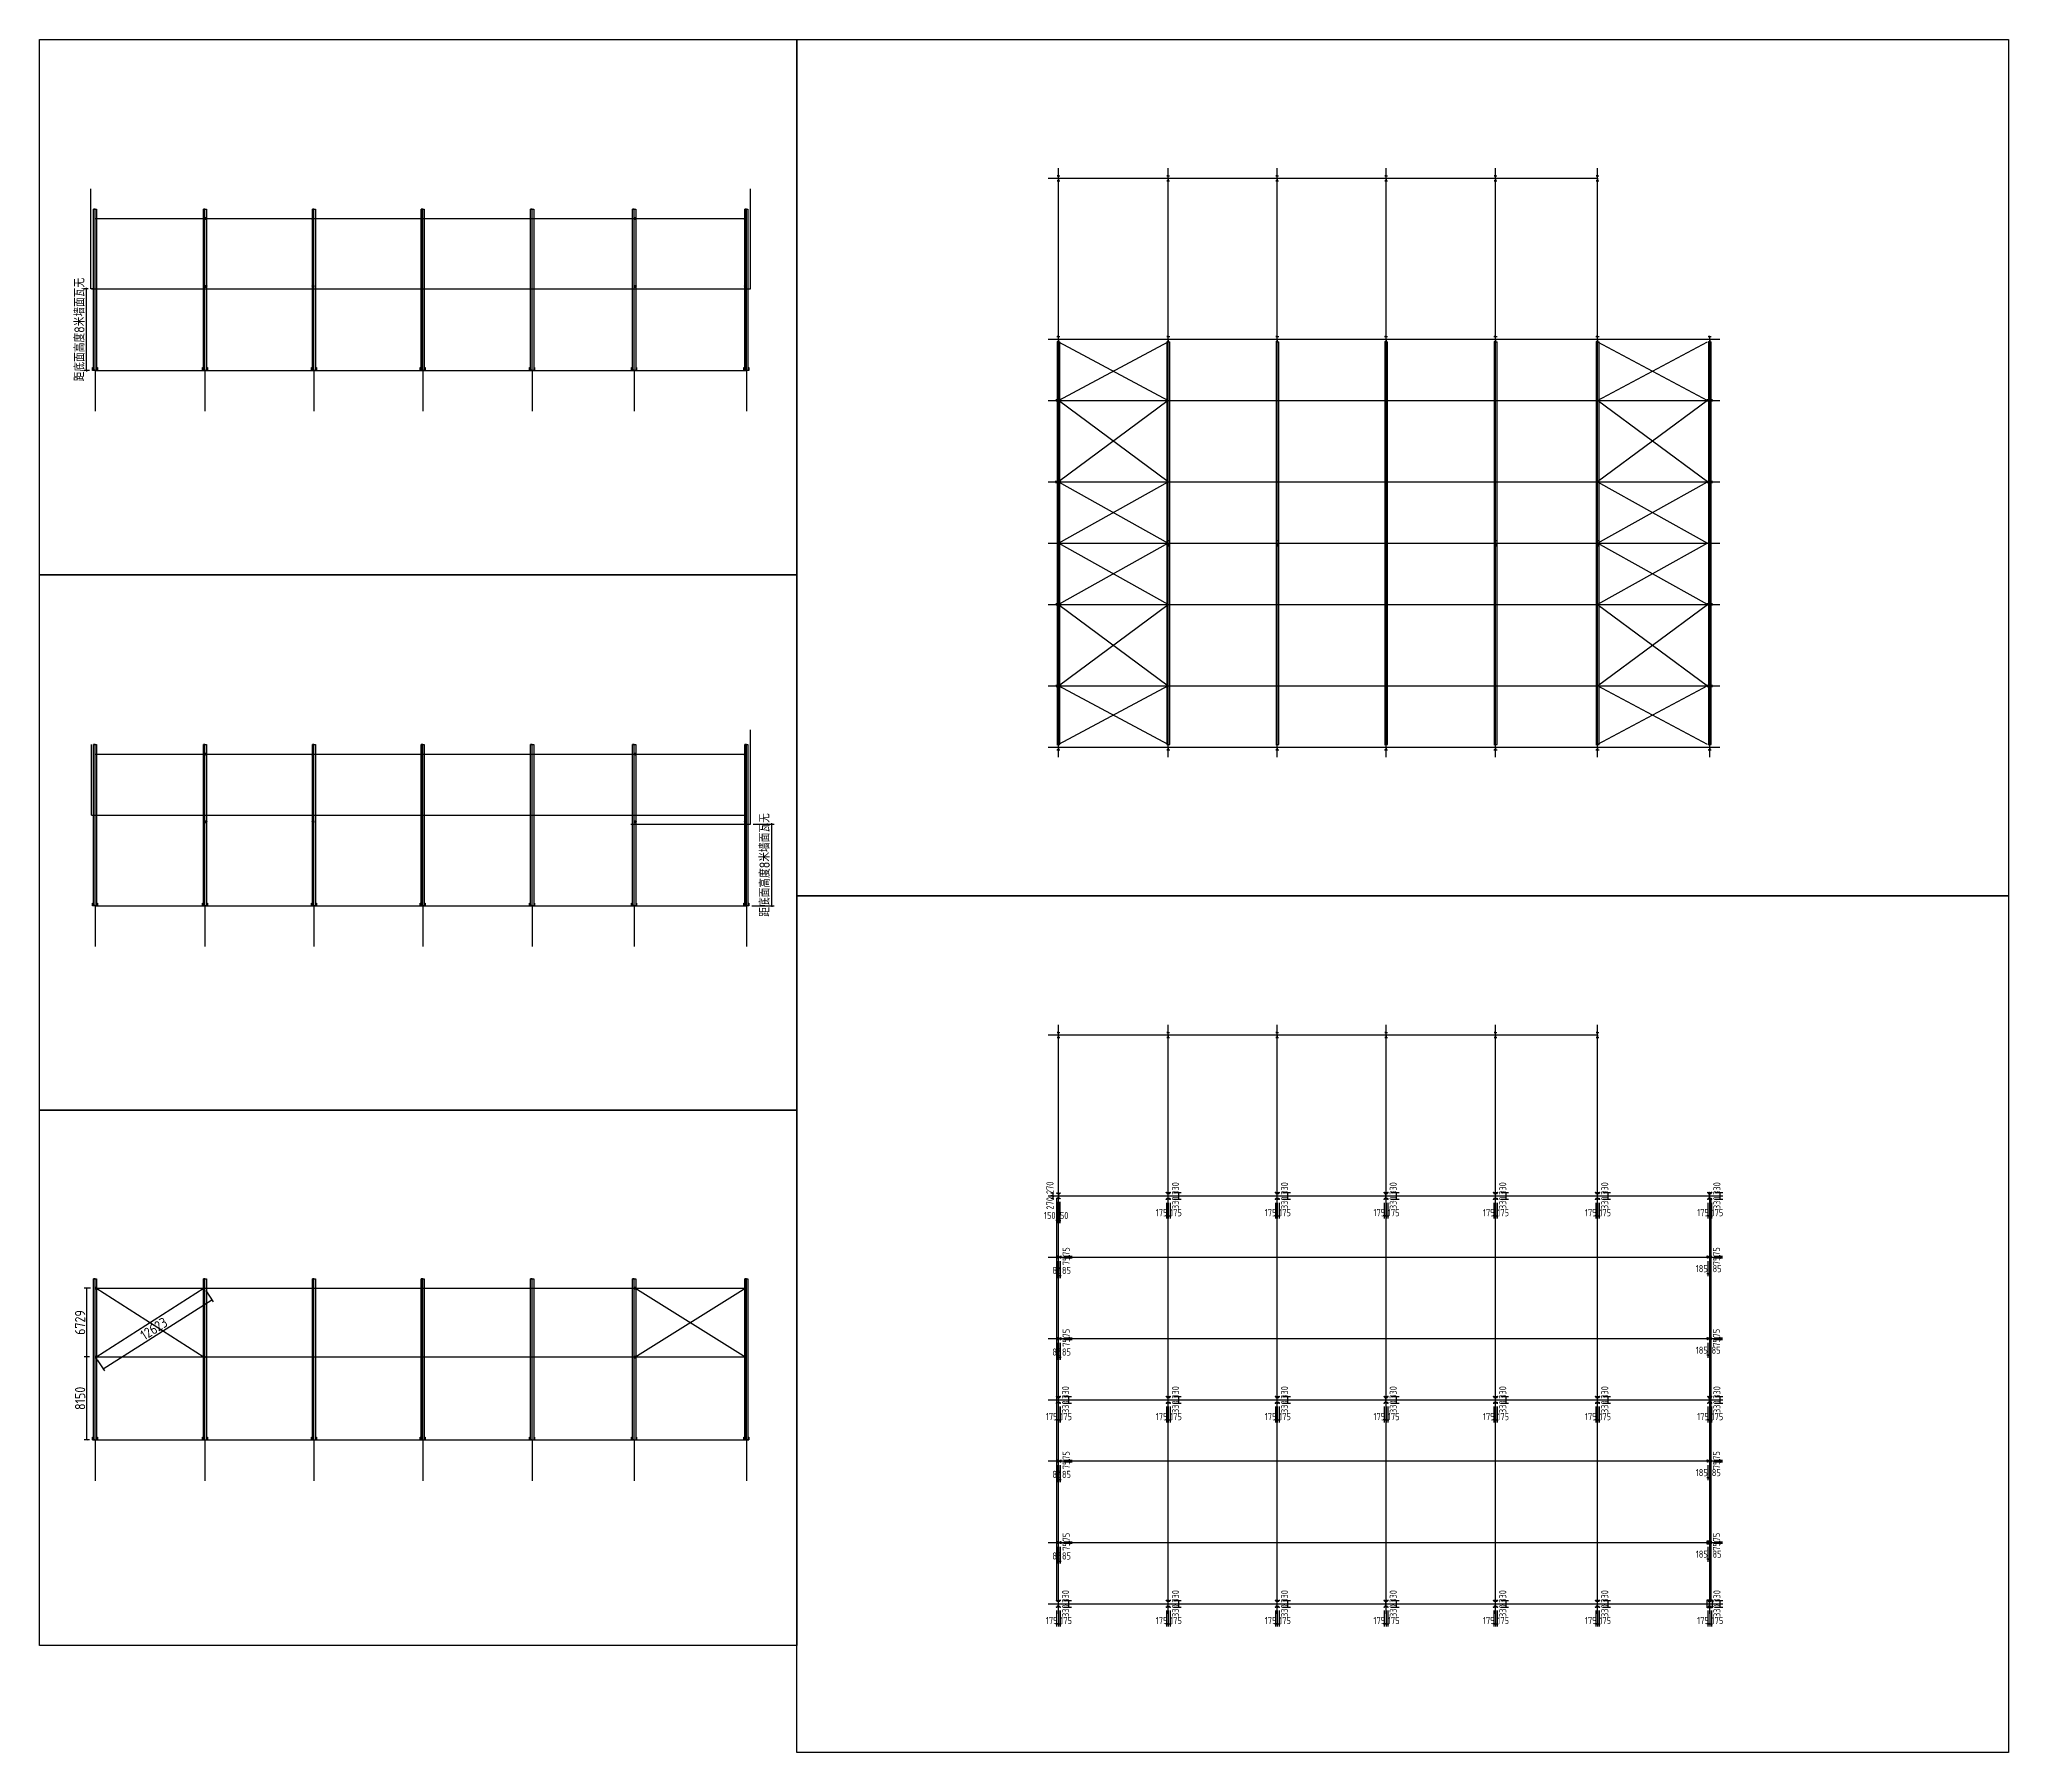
# Model space of a CAD drawing. Extents: x 424415 to 727970, y -73017 to 111783.
# Drawn here: x 471935 to 664985, y -73017 to 94983 of the extents above; entities that cross this region are included whole.
import ezdxf

# ---------------------------------------------------------------- set-up
doc = ezdxf.new("R2010")
doc.units = 0
doc.header["$LTSCALE"] = 1000
doc.header["$MEASUREMENT"] = 0
doc.layers.add('AXIS', color=3, linetype='Continuous')
doc.layers.add('DOTE', color=1, linetype='Continuous')
doc.styles.get("Standard").update_dxf_attribs({"font": 'gbenor.shx', "bigfont": 'gbcbig.shx'})
doc.dimstyles.get("Standard").update_dxf_attribs({"dimscale": 100, "dimtxt": 3.5, "dimasz": 1, "dimexe": 2.5, "dimexo": 3, "dimgap": 1.5, "dimtad": 1, "dimdec": 0, "dimzin": 0, "dimdsep": 46, "dimtxsty": 'Standard', "dimblk": 'ARCHTICK', "dimcen": 0.09, "dimadec": 0, "dimazin": 0, "dimtfac": 1, "dimtdec": 0, "dimtix": 1, "dimtmove": 2, "dimatfit": 3, "dimfxl": 1, "dimtolj": 1, "dimtzin": 0, "dimarcsym": 0})

msp = doc.modelspace()

# ---------------------------------------------------------------- blocks, each defined once
blk = doc.blocks.new('_ArchTick')
at = {"color": 0, "linetype": 'ByBlock', "const_width": 0.4}
blk.add_lwpolyline([(-0.5, -0.5), (0.5, 0.5)], dxfattribs=at)
blk = doc.blocks.new('*D403')
at = {"color": 3, "lineweight": -2}
for p, q in [((476731, 70526), (476313, 70526)), ((476563, 70526), (476563, 70626)), ((476563, 62526), (476563, 70526)), ((476846, 62526), (476313, 62526)), ((476563, 62526), (476563, 62426))]:
    blk.add_line(p, q, dxfattribs=at)
at = {"layer": 'Defpoints', "color": 0}
for p in [(476563, 70526), (477031, 70526), (477146, 62526)]:
    blk.add_point(p, dxfattribs=at)
at = {"color": 3, "lineweight": -2, "xscale": 100, "yscale": 100, "zscale": 100}
for p, rotation in [((476563, 70526), 270), ((476563, 62526), 90)]:
    blk.add_blockref('_ArchTick', p, dxfattribs=dict(at, rotation=rotation))
at = {"color": 0, "insert": (475863, 66526), "char_height": 1000, "attachment_point": 5, "rotation": 90}
blk.add_mtext('\\A1;距底面高度8米墙面瓦无', dxfattribs=at)
blk = doc.blocks.new('*D404')
at = {"color": 3, "lineweight": -2}
for p, q in [((541901, 18026), (543981, 18026)), ((543731, 18026), (543731, 18126)), ((543731, 10026), (543731, 18026)), ((541786, 10026), (543981, 10026)), ((543731, 10026), (543731, 9926))]:
    blk.add_line(p, q, dxfattribs=at)
at = {"layer": 'Defpoints', "color": 0}
for p in [(541601, 18026), (543731, 18026), (541486, 10026)]:
    blk.add_point(p, dxfattribs=at)
at = {"color": 3, "lineweight": -2, "xscale": 100, "yscale": 100, "zscale": 100}
for p, rotation in [((543731, 18026), 270), ((543731, 10026), 90)]:
    blk.add_blockref('_ArchTick', p, dxfattribs=dict(at, rotation=rotation))
at = {"color": 0, "insert": (543031, 14026), "char_height": 1000, "attachment_point": 5, "rotation": 90}
blk.add_mtext('\\A1;距底面高度8米墙面瓦无', dxfattribs=at)
blk = doc.blocks.new('*D405')
at = {"color": 3, "lineweight": -2}
for p, q in [((476842, -34204), (476328, -34204)), ((476578, -42354), (476578, -34204)), ((476842, -42354), (476328, -42354))]:
    blk.add_line(p, q, dxfattribs=at)
at = {"layer": 'Defpoints', "color": 0}
for p in [(476578, -34204), (477142, -34204), (477142, -42354)]:
    blk.add_point(p, dxfattribs=at)
at = {"color": 3, "lineweight": -2, "xscale": 100, "yscale": 100, "zscale": 100}
for p, rotation in [((476578, -34204), 90), ((476578, -42354), 270)]:
    blk.add_blockref('_ArchTick', p, dxfattribs=dict(at, rotation=rotation))
at = {"color": 0, "insert": (475928, -38279), "char_height": 1000, "attachment_point": 5, "rotation": 90}
blk.add_mtext('\\A1;8150', dxfattribs=at)
blk = doc.blocks.new('*D406')
at = {"color": 3, "lineweight": -2}
for p, q in [((476937, -27475), (476328, -27475)), ((476578, -34204), (476578, -27475)), ((476842, -34204), (476328, -34204))]:
    blk.add_line(p, q, dxfattribs=at)
at = {"layer": 'Defpoints', "color": 0}
for p in [(476578, -27475), (477237, -27475), (477142, -34204)]:
    blk.add_point(p, dxfattribs=at)
at = {"color": 3, "lineweight": -2, "xscale": 100, "yscale": 100, "zscale": 100}
for p, rotation in [((476578, -27475), 90), ((476578, -34204), 270)]:
    blk.add_blockref('_ArchTick', p, dxfattribs=dict(at, rotation=rotation))
at = {"color": 0, "insert": (475928, -30840), "char_height": 1000, "attachment_point": 5, "rotation": 90}
blk.add_mtext('\\A1;6729', dxfattribs=at)
blk = doc.blocks.new('*D2208')
at = {"color": 3, "lineweight": -2}
for p, q in [((478187, -35384), (488834, -28602)), ((488261, -27702), (488968, -28813)), ((477614, -34484), (478321, -35595))]:
    blk.add_line(p, q, dxfattribs=at)
at = {"layer": 'Defpoints', "color": 0}
for p in [(488099, -27449), (488834, -28602), (477453, -34231)]:
    blk.add_point(p, dxfattribs=at)
at = {"color": 3, "lineweight": -2, "xscale": 100, "yscale": 100, "zscale": 100}
for p, rotation in [((488834, -28602), 32.4973314354341), ((478187, -35384), 212.4973314354341)]:
    blk.add_blockref('_ArchTick', p, dxfattribs=dict(at, rotation=rotation))
at = {"color": 0, "insert": (483161, -31445), "char_height": 1000, "attachment_point": 5, "rotation": 32.49733}
blk.add_mtext('\\A1;12623', dxfattribs=at)
blk = doc.blocks.new('*D1588')
at = {"color": 3, "lineweight": -2}
for p, q in [((635505, -59089), (635505, -60643)), ((635680, -59089), (635680, -60643)), ((635505, -60393), (635405, -60393)), ((635505, -60393), (635680, -60393)), ((635680, -60393), (635780, -60393))]:
    blk.add_line(p, q, dxfattribs=at)
at = {"layer": 'Defpoints', "color": 0}
for p in [(635505, -58789), (635680, -58789), (635680, -60393)]:
    blk.add_point(p, dxfattribs=at)
at = {"color": 3, "lineweight": -2, "xscale": 100, "yscale": 100, "zscale": 100}
blk.add_blockref('_ArchTick', (635505, -60393), dxfattribs=at)
at = {"color": 3, "lineweight": -2, "xscale": 100, "yscale": 100, "zscale": 100, "rotation": 180}
blk.add_blockref('_ArchTick', (635680, -60393), dxfattribs=at)
at = {"color": 0, "insert": (635027, -60068), "char_height": 700, "attachment_point": 5}
blk.add_mtext('\\A1;175', dxfattribs=at)
blk = doc.blocks.new('*D1589')
at = {"color": 3, "lineweight": -2}
for p, q in [((635680, -59089), (635680, -60643)), ((635855, -59089), (635855, -60643)), ((635680, -60393), (635580, -60393)), ((635680, -60393), (635855, -60393)), ((635855, -60393), (635955, -60393))]:
    blk.add_line(p, q, dxfattribs=at)
at = {"layer": 'Defpoints', "color": 0}
for p in [(635680, -58789), (635855, -58789), (635855, -60393)]:
    blk.add_point(p, dxfattribs=at)
at = {"color": 3, "lineweight": -2, "xscale": 100, "yscale": 100, "zscale": 100}
blk.add_blockref('_ArchTick', (635680, -60393), dxfattribs=at)
at = {"color": 3, "lineweight": -2, "xscale": 100, "yscale": 100, "zscale": 100, "rotation": 180}
blk.add_blockref('_ArchTick', (635855, -60393), dxfattribs=at)
at = {"color": 0, "insert": (636436, -60068), "char_height": 700, "attachment_point": 5}
blk.add_mtext('\\A1;175', dxfattribs=at)
blk = doc.blocks.new('*D1652')
at = {"color": 3, "lineweight": -2}
for p, q in [((636195, -58749), (636962, -58749)), ((636225, -58419), (636962, -58419)), ((636712, -58749), (636712, -58419))]:
    blk.add_line(p, q, dxfattribs=at)
at = {"layer": 'Defpoints', "color": 0}
for p in [(635895, -58749), (635925, -58419), (636712, -58419)]:
    blk.add_point(p, dxfattribs=at)
at = {"color": 3, "lineweight": -2, "xscale": 100, "yscale": 100, "zscale": 100}
for p, rotation in [((636712, -58419), 90), ((636712, -58749), 270)]:
    blk.add_blockref('_ArchTick', p, dxfattribs=dict(at, rotation=rotation))
at = {"color": 0, "insert": (636387, -59102), "char_height": 700, "attachment_point": 5, "rotation": 90}
blk.add_mtext('\\A1;330', dxfattribs=at)
blk = doc.blocks.new('*D1653')
at = {"color": 3, "lineweight": -2}
for p, q in [((636195, -58089), (636962, -58089)), ((636225, -58419), (636962, -58419)), ((636712, -58419), (636712, -58089))]:
    blk.add_line(p, q, dxfattribs=at)
at = {"layer": 'Defpoints', "color": 0}
for p in [(635895, -58089), (635925, -58419), (636712, -58089)]:
    blk.add_point(p, dxfattribs=at)
at = {"color": 3, "lineweight": -2, "xscale": 100, "yscale": 100, "zscale": 100}
for p, rotation in [((636712, -58089), 90), ((636712, -58419), 270)]:
    blk.add_blockref('_ArchTick', p, dxfattribs=dict(at, rotation=rotation))
at = {"color": 0, "insert": (636387, -57703), "char_height": 700, "attachment_point": 5, "rotation": 90}
blk.add_mtext('\\A1;330', dxfattribs=at)
blk = doc.blocks.new('*D1654')
at = {"color": 3, "lineweight": -2}
for p, q in [((636105, -52494), (636920, -52494)), ((636130, -52419), (636920, -52419)), ((636670, -52419), (636670, -52319)), ((636670, -52494), (636670, -52419)), ((636670, -52494), (636670, -52594))]:
    blk.add_line(p, q, dxfattribs=at)
at = {"layer": 'Defpoints', "color": 0}
for p in [(635805, -52494), (635830, -52419), (636670, -52419)]:
    blk.add_point(p, dxfattribs=at)
at = {"color": 3, "lineweight": -2, "xscale": 100, "yscale": 100, "zscale": 100}
for p, rotation in [((636670, -52419), 270), ((636670, -52494), 90)]:
    blk.add_blockref('_ArchTick', p, dxfattribs=dict(at, rotation=rotation))
at = {"color": 0, "insert": (636345, -52796), "char_height": 700, "attachment_point": 5, "rotation": 90}
blk.add_mtext('\\A1;75', dxfattribs=at)
blk = doc.blocks.new('*D1655')
at = {"color": 3, "lineweight": -2}
for p, q in [((636105, -52344), (636920, -52344)), ((636155, -52419), (636920, -52419)), ((636670, -52344), (636670, -52244)), ((636670, -52419), (636670, -52344)), ((636670, -52419), (636670, -52519))]:
    blk.add_line(p, q, dxfattribs=at)
at = {"layer": 'Defpoints', "color": 0}
for p in [(635805, -52344), (635855, -52419), (636670, -52344)]:
    blk.add_point(p, dxfattribs=at)
at = {"color": 3, "lineweight": -2, "xscale": 100, "yscale": 100, "zscale": 100}
for p, rotation in [((636670, -52344), 270), ((636670, -52419), 90)]:
    blk.add_blockref('_ArchTick', p, dxfattribs=dict(at, rotation=rotation))
at = {"color": 0, "insert": (636345, -51887), "char_height": 700, "attachment_point": 5, "rotation": 90}
blk.add_mtext('\\A1;75', dxfattribs=at)
blk = doc.blocks.new('*D1789')
at = {"color": 3, "lineweight": -2}
for p, q in [((571355, -18419), (571082, -18419)), ((571355, -18689), (571082, -18689)), ((571332, -18419), (571332, -18319)), ((571332, -18689), (571332, -18419)), ((571332, -18689), (571332, -18789))]:
    blk.add_line(p, q, dxfattribs=at)
at = {"layer": 'Defpoints', "color": 0}
for p in [(571332, -18419), (571655, -18419), (571655, -18689)]:
    blk.add_point(p, dxfattribs=at)
at = {"color": 3, "lineweight": -2, "xscale": 100, "yscale": 100, "zscale": 100}
for p, rotation in [((571332, -18419), 270), ((571332, -18689), 90)]:
    blk.add_blockref('_ArchTick', p, dxfattribs=dict(at, rotation=rotation))
at = {"color": 0, "insert": (571007, -19151), "char_height": 700, "attachment_point": 5, "rotation": 90}
blk.add_mtext('\\A1;270', dxfattribs=at)
blk = doc.blocks.new('*D1790')
at = {"color": 3, "lineweight": -2}
for p, q in [((571355, -18149), (571082, -18149)), ((571355, -18419), (571082, -18419)), ((571332, -18149), (571332, -18049)), ((571332, -18419), (571332, -18149)), ((571332, -18419), (571332, -18519))]:
    blk.add_line(p, q, dxfattribs=at)
at = {"layer": 'Defpoints', "color": 0}
for p in [(571332, -18149), (571655, -18149), (571655, -18419)]:
    blk.add_point(p, dxfattribs=at)
at = {"color": 3, "lineweight": -2, "xscale": 100, "yscale": 100, "zscale": 100}
for p, rotation in [((571332, -18149), 270), ((571332, -18419), 90)]:
    blk.add_blockref('_ArchTick', p, dxfattribs=dict(at, rotation=rotation))
at = {"color": 0, "insert": (571007, -17635), "char_height": 700, "attachment_point": 5, "rotation": 90}
blk.add_mtext('\\A1;270', dxfattribs=at)
blk = doc.blocks.new('*D1987')
at = {"color": 3, "lineweight": -2}
for p, q in [((572355, -52494), (573170, -52494)), ((572380, -52419), (573170, -52419)), ((572920, -52419), (572920, -52319)), ((572920, -52494), (572920, -52419)), ((572920, -52494), (572920, -52594))]:
    blk.add_line(p, q, dxfattribs=at)
at = {"layer": 'Defpoints', "color": 0}
for p in [(572055, -52494), (572080, -52419), (572920, -52419)]:
    blk.add_point(p, dxfattribs=at)
at = {"color": 3, "lineweight": -2, "xscale": 100, "yscale": 100, "zscale": 100}
for p, rotation in [((572920, -52419), 270), ((572920, -52494), 90)]:
    blk.add_blockref('_ArchTick', p, dxfattribs=dict(at, rotation=rotation))
at = {"color": 0, "insert": (572595, -52796), "char_height": 700, "attachment_point": 5, "rotation": 90}
blk.add_mtext('\\A1;75', dxfattribs=at)
blk = doc.blocks.new('*D1988')
at = {"color": 3, "lineweight": -2}
for p, q in [((572355, -52344), (573170, -52344)), ((572380, -52419), (573170, -52419)), ((572920, -52344), (572920, -52244)), ((572920, -52419), (572920, -52344)), ((572920, -52419), (572920, -52519))]:
    blk.add_line(p, q, dxfattribs=at)
at = {"layer": 'Defpoints', "color": 0}
for p in [(572055, -52344), (572080, -52419), (572920, -52344)]:
    blk.add_point(p, dxfattribs=at)
at = {"color": 3, "lineweight": -2, "xscale": 100, "yscale": 100, "zscale": 100}
for p, rotation in [((572920, -52344), 270), ((572920, -52419), 90)]:
    blk.add_blockref('_ArchTick', p, dxfattribs=dict(at, rotation=rotation))
at = {"color": 0, "insert": (572595, -51887), "char_height": 700, "attachment_point": 5, "rotation": 90}
blk.add_mtext('\\A1;75', dxfattribs=at)
blk = doc.blocks.new('*D2088')
at = {"color": 3, "lineweight": -2}
for p, q in [((635495, -52834), (635495, -54308)), ((635680, -52834), (635680, -54308)), ((635495, -54058), (635395, -54058)), ((635495, -54058), (635680, -54058)), ((635680, -54058), (635780, -54058))]:
    blk.add_line(p, q, dxfattribs=at)
at = {"layer": 'Defpoints', "color": 0}
for p in [(635495, -52534), (635680, -52534), (635680, -54058)]:
    blk.add_point(p, dxfattribs=at)
at = {"color": 3, "lineweight": -2, "xscale": 100, "yscale": 100, "zscale": 100}
blk.add_blockref('_ArchTick', (635495, -54058), dxfattribs=at)
at = {"color": 3, "lineweight": -2, "xscale": 100, "yscale": 100, "zscale": 100, "rotation": 180}
blk.add_blockref('_ArchTick', (635680, -54058), dxfattribs=at)
at = {"color": 0, "insert": (634901, -53558), "char_height": 700, "attachment_point": 5}
blk.add_mtext('\\A1;185', dxfattribs=at)
blk = doc.blocks.new('*D2089')
at = {"color": 3, "lineweight": -2}
for p, q in [((635680, -52834), (635680, -54308)), ((635765, -52834), (635765, -54308)), ((635680, -54058), (635580, -54058)), ((635680, -54058), (635765, -54058)), ((635765, -54058), (635865, -54058))]:
    blk.add_line(p, q, dxfattribs=at)
at = {"layer": 'Defpoints', "color": 0}
for p in [(635680, -52534), (635765, -52534), (635765, -54058)]:
    blk.add_point(p, dxfattribs=at)
at = {"color": 3, "lineweight": -2, "xscale": 100, "yscale": 100, "zscale": 100}
blk.add_blockref('_ArchTick', (635680, -54058), dxfattribs=at)
at = {"color": 3, "lineweight": -2, "xscale": 100, "yscale": 100, "zscale": 100, "rotation": 180}
blk.add_blockref('_ArchTick', (635765, -54058), dxfattribs=at)
at = {"color": 0, "insert": (636398, -53558), "char_height": 700, "attachment_point": 5}
blk.add_mtext('\\A1;85', dxfattribs=at)
blk = doc.blocks.new('*D2090')
at = {"color": 3, "lineweight": -2}
for p, q in [((635495, -46058), (635395, -46058)), ((635495, -44834), (635495, -46308)), ((635495, -46058), (635680, -46058)), ((635680, -44834), (635680, -46308)), ((635680, -46058), (635780, -46058))]:
    blk.add_line(p, q, dxfattribs=at)
at = {"layer": 'Defpoints', "color": 0}
for p in [(635495, -44534), (635680, -44534), (635680, -46058)]:
    blk.add_point(p, dxfattribs=at)
at = {"color": 3, "lineweight": -2, "xscale": 100, "yscale": 100, "zscale": 100}
blk.add_blockref('_ArchTick', (635495, -46058), dxfattribs=at)
at = {"color": 3, "lineweight": -2, "xscale": 100, "yscale": 100, "zscale": 100, "rotation": 180}
blk.add_blockref('_ArchTick', (635680, -46058), dxfattribs=at)
at = {"color": 0, "insert": (634901, -45558), "char_height": 700, "attachment_point": 5}
blk.add_mtext('\\A1;185', dxfattribs=at)
blk = doc.blocks.new('*D2091')
at = {"color": 3, "lineweight": -2}
for p, q in [((635680, -46058), (635580, -46058)), ((635680, -44834), (635680, -46308)), ((635680, -46058), (635765, -46058)), ((635765, -44834), (635765, -46308)), ((635765, -46058), (635865, -46058))]:
    blk.add_line(p, q, dxfattribs=at)
at = {"layer": 'Defpoints', "color": 0}
for p in [(635680, -44534), (635765, -44534), (635765, -46058)]:
    blk.add_point(p, dxfattribs=at)
at = {"color": 3, "lineweight": -2, "xscale": 100, "yscale": 100, "zscale": 100}
blk.add_blockref('_ArchTick', (635680, -46058), dxfattribs=at)
at = {"color": 3, "lineweight": -2, "xscale": 100, "yscale": 100, "zscale": 100, "rotation": 180}
blk.add_blockref('_ArchTick', (635765, -46058), dxfattribs=at)
at = {"color": 0, "insert": (636326, -45558), "char_height": 700, "attachment_point": 5}
blk.add_mtext('\\A1;85', dxfattribs=at)
blk = doc.blocks.new('*D2092')
at = {"color": 3, "lineweight": -2}
for p, q in [((635495, -34058), (635395, -34058)), ((635495, -32834), (635495, -34308)), ((635495, -34058), (635680, -34058)), ((635680, -32834), (635680, -34308)), ((635680, -34058), (635780, -34058))]:
    blk.add_line(p, q, dxfattribs=at)
at = {"layer": 'Defpoints', "color": 0}
for p in [(635495, -32534), (635680, -32534), (635680, -34058)]:
    blk.add_point(p, dxfattribs=at)
at = {"color": 3, "lineweight": -2, "xscale": 100, "yscale": 100, "zscale": 100}
blk.add_blockref('_ArchTick', (635495, -34058), dxfattribs=at)
at = {"color": 3, "lineweight": -2, "xscale": 100, "yscale": 100, "zscale": 100, "rotation": 180}
blk.add_blockref('_ArchTick', (635680, -34058), dxfattribs=at)
at = {"color": 0, "insert": (634901, -33558), "char_height": 700, "attachment_point": 5}
blk.add_mtext('\\A1;185', dxfattribs=at)
blk = doc.blocks.new('*D2093')
at = {"color": 3, "lineweight": -2}
for p, q in [((635680, -34058), (635580, -34058)), ((635680, -32834), (635680, -34308)), ((635680, -34058), (635765, -34058)), ((635765, -32834), (635765, -34308)), ((635765, -34058), (635865, -34058))]:
    blk.add_line(p, q, dxfattribs=at)
at = {"layer": 'Defpoints', "color": 0}
for p in [(635680, -32534), (635765, -32534), (635765, -34058)]:
    blk.add_point(p, dxfattribs=at)
at = {"color": 3, "lineweight": -2, "xscale": 100, "yscale": 100, "zscale": 100}
blk.add_blockref('_ArchTick', (635680, -34058), dxfattribs=at)
at = {"color": 3, "lineweight": -2, "xscale": 100, "yscale": 100, "zscale": 100, "rotation": 180}
blk.add_blockref('_ArchTick', (635765, -34058), dxfattribs=at)
at = {"color": 0, "insert": (636307, -33558), "char_height": 700, "attachment_point": 5}
blk.add_mtext('\\A1;85', dxfattribs=at)
blk = doc.blocks.new('*D2094')
at = {"color": 3, "lineweight": -2}
for p, q in [((635495, -24834), (635495, -26308)), ((635680, -24834), (635680, -26308)), ((635495, -26058), (635395, -26058)), ((635495, -26058), (635680, -26058)), ((635680, -26058), (635780, -26058))]:
    blk.add_line(p, q, dxfattribs=at)
at = {"layer": 'Defpoints', "color": 0}
for p in [(635495, -24534), (635680, -24534), (635680, -26058)]:
    blk.add_point(p, dxfattribs=at)
at = {"color": 3, "lineweight": -2, "xscale": 100, "yscale": 100, "zscale": 100}
blk.add_blockref('_ArchTick', (635495, -26058), dxfattribs=at)
at = {"color": 3, "lineweight": -2, "xscale": 100, "yscale": 100, "zscale": 100, "rotation": 180}
blk.add_blockref('_ArchTick', (635680, -26058), dxfattribs=at)
at = {"color": 0, "insert": (634901, -25558), "char_height": 700, "attachment_point": 5}
blk.add_mtext('\\A1;185', dxfattribs=at)
blk = doc.blocks.new('*D2095')
at = {"color": 3, "lineweight": -2}
for p, q in [((635680, -24834), (635680, -26308)), ((635765, -24834), (635765, -26308)), ((635680, -26058), (635580, -26058)), ((635680, -26058), (635765, -26058)), ((635765, -26058), (635865, -26058))]:
    blk.add_line(p, q, dxfattribs=at)
at = {"layer": 'Defpoints', "color": 0}
for p in [(635680, -24534), (635765, -24534), (635765, -26058)]:
    blk.add_point(p, dxfattribs=at)
at = {"color": 3, "lineweight": -2, "xscale": 100, "yscale": 100, "zscale": 100}
blk.add_blockref('_ArchTick', (635680, -26058), dxfattribs=at)
at = {"color": 3, "lineweight": -2, "xscale": 100, "yscale": 100, "zscale": 100, "rotation": 180}
blk.add_blockref('_ArchTick', (635765, -26058), dxfattribs=at)
at = {"color": 0, "insert": (636404, -25558), "char_height": 700, "attachment_point": 5}
blk.add_mtext('\\A1;85', dxfattribs=at)
blk = doc.blocks.new('*D2096')
at = {"color": 3, "lineweight": -2}
for p, q in [((571745, -52834), (571745, -54484)), ((571830, -52834), (571830, -54484)), ((571745, -54234), (571645, -54234)), ((571745, -54234), (571830, -54234)), ((571830, -54234), (571930, -54234))]:
    blk.add_line(p, q, dxfattribs=at)
at = {"layer": 'Defpoints', "color": 0}
for p in [(571745, -52534), (571830, -52534), (571830, -54234)]:
    blk.add_point(p, dxfattribs=at)
at = {"color": 3, "lineweight": -2, "xscale": 100, "yscale": 100, "zscale": 100}
blk.add_blockref('_ArchTick', (571745, -54234), dxfattribs=at)
at = {"color": 3, "lineweight": -2, "xscale": 100, "yscale": 100, "zscale": 100, "rotation": 180}
blk.add_blockref('_ArchTick', (571830, -54234), dxfattribs=at)
at = {"color": 0, "insert": (571680, -53734), "char_height": 700, "attachment_point": 5}
blk.add_mtext('\\A1;85', dxfattribs=at)
blk = doc.blocks.new('*D2097')
at = {"color": 3, "lineweight": -2}
for p, q in [((571830, -52834), (571830, -54484)), ((572015, -52834), (572015, -54484)), ((571830, -54234), (571730, -54234)), ((571830, -54234), (572015, -54234)), ((572015, -54234), (572115, -54234))]:
    blk.add_line(p, q, dxfattribs=at)
at = {"layer": 'Defpoints', "color": 0}
for p in [(571830, -52534), (572015, -52534), (572015, -54234)]:
    blk.add_point(p, dxfattribs=at)
at = {"color": 3, "lineweight": -2, "xscale": 100, "yscale": 100, "zscale": 100}
blk.add_blockref('_ArchTick', (571830, -54234), dxfattribs=at)
at = {"color": 3, "lineweight": -2, "xscale": 100, "yscale": 100, "zscale": 100, "rotation": 180}
blk.add_blockref('_ArchTick', (572015, -54234), dxfattribs=at)
at = {"color": 0, "insert": (572472, -53734), "char_height": 700, "attachment_point": 5}
blk.add_mtext('\\A1;185', dxfattribs=at)
blk = doc.blocks.new('*D2098')
at = {"color": 3, "lineweight": -2}
for p, q in [((571745, -46234), (571645, -46234)), ((571745, -44834), (571745, -46484)), ((571745, -46234), (571830, -46234)), ((571830, -44834), (571830, -46484)), ((571830, -46234), (571930, -46234))]:
    blk.add_line(p, q, dxfattribs=at)
at = {"layer": 'Defpoints', "color": 0}
for p in [(571745, -44534), (571830, -44534), (571830, -46234)]:
    blk.add_point(p, dxfattribs=at)
at = {"color": 3, "lineweight": -2, "xscale": 100, "yscale": 100, "zscale": 100}
blk.add_blockref('_ArchTick', (571745, -46234), dxfattribs=at)
at = {"color": 3, "lineweight": -2, "xscale": 100, "yscale": 100, "zscale": 100, "rotation": 180}
blk.add_blockref('_ArchTick', (571830, -46234), dxfattribs=at)
at = {"color": 0, "insert": (571680, -45734), "char_height": 700, "attachment_point": 5}
blk.add_mtext('\\A1;85', dxfattribs=at)
blk = doc.blocks.new('*D2099')
at = {"color": 3, "lineweight": -2}
for p, q in [((571830, -46234), (571730, -46234)), ((571830, -44834), (571830, -46484)), ((571830, -46234), (572015, -46234)), ((572015, -44834), (572015, -46484)), ((572015, -46234), (572115, -46234))]:
    blk.add_line(p, q, dxfattribs=at)
at = {"layer": 'Defpoints', "color": 0}
for p in [(571830, -44534), (572015, -44534), (572015, -46234)]:
    blk.add_point(p, dxfattribs=at)
at = {"color": 3, "lineweight": -2, "xscale": 100, "yscale": 100, "zscale": 100}
blk.add_blockref('_ArchTick', (571830, -46234), dxfattribs=at)
at = {"color": 3, "lineweight": -2, "xscale": 100, "yscale": 100, "zscale": 100, "rotation": 180}
blk.add_blockref('_ArchTick', (572015, -46234), dxfattribs=at)
at = {"color": 0, "insert": (572472, -45734), "char_height": 700, "attachment_point": 5}
blk.add_mtext('\\A1;185', dxfattribs=at)
blk = doc.blocks.new('*D2100')
at = {"color": 3, "lineweight": -2}
for p, q in [((571745, -34234), (571645, -34234)), ((571745, -32834), (571745, -34484)), ((571745, -34234), (571830, -34234)), ((571830, -32834), (571830, -34484)), ((571830, -34234), (571930, -34234))]:
    blk.add_line(p, q, dxfattribs=at)
at = {"layer": 'Defpoints', "color": 0}
for p in [(571745, -32534), (571830, -32534), (571830, -34234)]:
    blk.add_point(p, dxfattribs=at)
at = {"color": 3, "lineweight": -2, "xscale": 100, "yscale": 100, "zscale": 100}
blk.add_blockref('_ArchTick', (571745, -34234), dxfattribs=at)
at = {"color": 3, "lineweight": -2, "xscale": 100, "yscale": 100, "zscale": 100, "rotation": 180}
blk.add_blockref('_ArchTick', (571830, -34234), dxfattribs=at)
at = {"color": 0, "insert": (571680, -33734), "char_height": 700, "attachment_point": 5}
blk.add_mtext('\\A1;85', dxfattribs=at)
blk = doc.blocks.new('*D2101')
at = {"color": 3, "lineweight": -2}
for p, q in [((571830, -34234), (571730, -34234)), ((571830, -32834), (571830, -34484)), ((571830, -34234), (572015, -34234)), ((572015, -32834), (572015, -34484)), ((572015, -34234), (572115, -34234))]:
    blk.add_line(p, q, dxfattribs=at)
at = {"layer": 'Defpoints', "color": 0}
for p in [(571830, -32534), (572015, -32534), (572015, -34234)]:
    blk.add_point(p, dxfattribs=at)
at = {"color": 3, "lineweight": -2, "xscale": 100, "yscale": 100, "zscale": 100}
blk.add_blockref('_ArchTick', (571830, -34234), dxfattribs=at)
at = {"color": 3, "lineweight": -2, "xscale": 100, "yscale": 100, "zscale": 100, "rotation": 180}
blk.add_blockref('_ArchTick', (572015, -34234), dxfattribs=at)
at = {"color": 0, "insert": (572472, -33734), "char_height": 700, "attachment_point": 5}
blk.add_mtext('\\A1;185', dxfattribs=at)
blk = doc.blocks.new('*D2102')
at = {"color": 3, "lineweight": -2}
for p, q in [((571745, -24834), (571745, -26484)), ((571830, -24834), (571830, -26484)), ((571745, -26234), (571645, -26234)), ((571745, -26234), (571830, -26234)), ((571830, -26234), (571930, -26234))]:
    blk.add_line(p, q, dxfattribs=at)
at = {"layer": 'Defpoints', "color": 0}
for p in [(571745, -24534), (571830, -24534), (571830, -26234)]:
    blk.add_point(p, dxfattribs=at)
at = {"color": 3, "lineweight": -2, "xscale": 100, "yscale": 100, "zscale": 100}
blk.add_blockref('_ArchTick', (571745, -26234), dxfattribs=at)
at = {"color": 3, "lineweight": -2, "xscale": 100, "yscale": 100, "zscale": 100, "rotation": 180}
blk.add_blockref('_ArchTick', (571830, -26234), dxfattribs=at)
at = {"color": 0, "insert": (571680, -25734), "char_height": 700, "attachment_point": 5}
blk.add_mtext('\\A1;85', dxfattribs=at)
blk = doc.blocks.new('*D2103')
at = {"color": 3, "lineweight": -2}
for p, q in [((571830, -24834), (571830, -26484)), ((572015, -24834), (572015, -26484)), ((571830, -26234), (571730, -26234)), ((571830, -26234), (572015, -26234)), ((572015, -26234), (572115, -26234))]:
    blk.add_line(p, q, dxfattribs=at)
at = {"layer": 'Defpoints', "color": 0}
for p in [(571830, -24534), (572015, -24534), (572015, -26234)]:
    blk.add_point(p, dxfattribs=at)
at = {"color": 3, "lineweight": -2, "xscale": 100, "yscale": 100, "zscale": 100}
blk.add_blockref('_ArchTick', (571830, -26234), dxfattribs=at)
at = {"color": 3, "lineweight": -2, "xscale": 100, "yscale": 100, "zscale": 100, "rotation": 180}
blk.add_blockref('_ArchTick', (572015, -26234), dxfattribs=at)
at = {"color": 0, "insert": (572472, -25734), "char_height": 700, "attachment_point": 5}
blk.add_mtext('\\A1;185', dxfattribs=at)
blk = doc.blocks.new('*D2104')
at = {"color": 3, "lineweight": -2}
for p, q in [((571680, -19014), (571680, -21093)), ((571830, -19014), (571830, -21093)), ((571680, -20843), (571580, -20843)), ((571680, -20843), (571830, -20843)), ((571830, -20843), (571930, -20843))]:
    blk.add_line(p, q, dxfattribs=at)
at = {"layer": 'Defpoints', "color": 0}
for p in [(571680, -18714), (571830, -18714), (571830, -20843)]:
    blk.add_point(p, dxfattribs=at)
at = {"color": 3, "lineweight": -2, "xscale": 100, "yscale": 100, "zscale": 100}
blk.add_blockref('_ArchTick', (571680, -20843), dxfattribs=at)
at = {"color": 3, "lineweight": -2, "xscale": 100, "yscale": 100, "zscale": 100, "rotation": 180}
blk.add_blockref('_ArchTick', (571830, -20843), dxfattribs=at)
at = {"color": 0, "insert": (570986, -20343), "char_height": 700, "attachment_point": 5}
blk.add_mtext('\\A1;150', dxfattribs=at)
blk = doc.blocks.new('*D2105')
at = {"color": 3, "lineweight": -2}
for p, q in [((571830, -19014), (571830, -21093)), ((571980, -19014), (571980, -21093)), ((571830, -20843), (571730, -20843)), ((571830, -20843), (571980, -20843)), ((571980, -20843), (572080, -20843))]:
    blk.add_line(p, q, dxfattribs=at)
at = {"layer": 'Defpoints', "color": 0}
for p in [(571830, -18714), (571980, -18714), (571980, -20843)]:
    blk.add_point(p, dxfattribs=at)
at = {"color": 3, "lineweight": -2, "xscale": 100, "yscale": 100, "zscale": 100}
blk.add_blockref('_ArchTick', (571830, -20843), dxfattribs=at)
at = {"color": 3, "lineweight": -2, "xscale": 100, "yscale": 100, "zscale": 100, "rotation": 180}
blk.add_blockref('_ArchTick', (571980, -20843), dxfattribs=at)
at = {"color": 0, "insert": (572247, -20343), "char_height": 700, "attachment_point": 5}
blk.add_mtext('\\A1;150', dxfattribs=at)
blk = doc.blocks.new('*D2110')
at = {"color": 3, "lineweight": -2}
for p, q in [((624505, -59089), (624505, -60643)), ((624680, -59089), (624680, -60643)), ((624505, -60393), (624405, -60393)), ((624505, -60393), (624680, -60393)), ((624680, -60393), (624780, -60393))]:
    blk.add_line(p, q, dxfattribs=at)
at = {"layer": 'Defpoints', "color": 0}
for p in [(624505, -58789), (624680, -58789), (624680, -60393)]:
    blk.add_point(p, dxfattribs=at)
at = {"color": 3, "lineweight": -2, "xscale": 100, "yscale": 100, "zscale": 100}
blk.add_blockref('_ArchTick', (624505, -60393), dxfattribs=at)
at = {"color": 3, "lineweight": -2, "xscale": 100, "yscale": 100, "zscale": 100, "rotation": 180}
blk.add_blockref('_ArchTick', (624680, -60393), dxfattribs=at)
at = {"color": 0, "insert": (624027, -60068), "char_height": 700, "attachment_point": 5}
blk.add_mtext('\\A1;175', dxfattribs=at)
blk = doc.blocks.new('*D2111')
at = {"color": 3, "lineweight": -2}
for p, q in [((624680, -59089), (624680, -60643)), ((624855, -59089), (624855, -60643)), ((624680, -60393), (624580, -60393)), ((624680, -60393), (624855, -60393)), ((624855, -60393), (624955, -60393))]:
    blk.add_line(p, q, dxfattribs=at)
at = {"layer": 'Defpoints', "color": 0}
for p in [(624680, -58789), (624855, -58789), (624855, -60393)]:
    blk.add_point(p, dxfattribs=at)
at = {"color": 3, "lineweight": -2, "xscale": 100, "yscale": 100, "zscale": 100}
blk.add_blockref('_ArchTick', (624680, -60393), dxfattribs=at)
at = {"color": 3, "lineweight": -2, "xscale": 100, "yscale": 100, "zscale": 100, "rotation": 180}
blk.add_blockref('_ArchTick', (624855, -60393), dxfattribs=at)
at = {"color": 0, "insert": (625436, -60068), "char_height": 700, "attachment_point": 5}
blk.add_mtext('\\A1;175', dxfattribs=at)
blk = doc.blocks.new('*D2112')
at = {"color": 3, "lineweight": -2}
for p, q in [((625195, -58749), (625962, -58749)), ((625225, -58419), (625962, -58419)), ((625712, -58749), (625712, -58419))]:
    blk.add_line(p, q, dxfattribs=at)
at = {"layer": 'Defpoints', "color": 0}
for p in [(624895, -58749), (624925, -58419), (625712, -58419)]:
    blk.add_point(p, dxfattribs=at)
at = {"color": 3, "lineweight": -2, "xscale": 100, "yscale": 100, "zscale": 100}
for p, rotation in [((625712, -58419), 90), ((625712, -58749), 270)]:
    blk.add_blockref('_ArchTick', p, dxfattribs=dict(at, rotation=rotation))
at = {"color": 0, "insert": (625387, -59102), "char_height": 700, "attachment_point": 5, "rotation": 90}
blk.add_mtext('\\A1;330', dxfattribs=at)
blk = doc.blocks.new('*D2113')
at = {"color": 3, "lineweight": -2}
for p, q in [((625195, -58089), (625962, -58089)), ((625225, -58419), (625962, -58419)), ((625712, -58419), (625712, -58089))]:
    blk.add_line(p, q, dxfattribs=at)
at = {"layer": 'Defpoints', "color": 0}
for p in [(624895, -58089), (624925, -58419), (625712, -58089)]:
    blk.add_point(p, dxfattribs=at)
at = {"color": 3, "lineweight": -2, "xscale": 100, "yscale": 100, "zscale": 100}
for p, rotation in [((625712, -58089), 90), ((625712, -58419), 270)]:
    blk.add_blockref('_ArchTick', p, dxfattribs=dict(at, rotation=rotation))
at = {"color": 0, "insert": (625387, -57703), "char_height": 700, "attachment_point": 5, "rotation": 90}
blk.add_mtext('\\A1;330', dxfattribs=at)
blk = doc.blocks.new('*D2114')
at = {"color": 3, "lineweight": -2}
for p, q in [((614505, -59089), (614505, -60643)), ((614680, -59089), (614680, -60643)), ((614505, -60393), (614405, -60393)), ((614505, -60393), (614680, -60393)), ((614680, -60393), (614780, -60393))]:
    blk.add_line(p, q, dxfattribs=at)
at = {"layer": 'Defpoints', "color": 0}
for p in [(614505, -58789), (614680, -58789), (614680, -60393)]:
    blk.add_point(p, dxfattribs=at)
at = {"color": 3, "lineweight": -2, "xscale": 100, "yscale": 100, "zscale": 100}
blk.add_blockref('_ArchTick', (614505, -60393), dxfattribs=at)
at = {"color": 3, "lineweight": -2, "xscale": 100, "yscale": 100, "zscale": 100, "rotation": 180}
blk.add_blockref('_ArchTick', (614680, -60393), dxfattribs=at)
at = {"color": 0, "insert": (614027, -60068), "char_height": 700, "attachment_point": 5}
blk.add_mtext('\\A1;175', dxfattribs=at)
blk = doc.blocks.new('*D2115')
at = {"color": 3, "lineweight": -2}
for p, q in [((614680, -59089), (614680, -60643)), ((614855, -59089), (614855, -60643)), ((614680, -60393), (614580, -60393)), ((614680, -60393), (614855, -60393)), ((614855, -60393), (614955, -60393))]:
    blk.add_line(p, q, dxfattribs=at)
at = {"layer": 'Defpoints', "color": 0}
for p in [(614680, -58789), (614855, -58789), (614855, -60393)]:
    blk.add_point(p, dxfattribs=at)
at = {"color": 3, "lineweight": -2, "xscale": 100, "yscale": 100, "zscale": 100}
blk.add_blockref('_ArchTick', (614680, -60393), dxfattribs=at)
at = {"color": 3, "lineweight": -2, "xscale": 100, "yscale": 100, "zscale": 100, "rotation": 180}
blk.add_blockref('_ArchTick', (614855, -60393), dxfattribs=at)
at = {"color": 0, "insert": (615436, -60068), "char_height": 700, "attachment_point": 5}
blk.add_mtext('\\A1;175', dxfattribs=at)
blk = doc.blocks.new('*D2116')
at = {"color": 3, "lineweight": -2}
for p, q in [((615195, -58749), (615962, -58749)), ((615225, -58419), (615962, -58419)), ((615712, -58749), (615712, -58419))]:
    blk.add_line(p, q, dxfattribs=at)
at = {"layer": 'Defpoints', "color": 0}
for p in [(614895, -58749), (614925, -58419), (615712, -58419)]:
    blk.add_point(p, dxfattribs=at)
at = {"color": 3, "lineweight": -2, "xscale": 100, "yscale": 100, "zscale": 100}
for p, rotation in [((615712, -58419), 90), ((615712, -58749), 270)]:
    blk.add_blockref('_ArchTick', p, dxfattribs=dict(at, rotation=rotation))
at = {"color": 0, "insert": (615387, -59102), "char_height": 700, "attachment_point": 5, "rotation": 90}
blk.add_mtext('\\A1;330', dxfattribs=at)
blk = doc.blocks.new('*D2117')
at = {"color": 3, "lineweight": -2}
for p, q in [((615195, -58089), (615962, -58089)), ((615225, -58419), (615962, -58419)), ((615712, -58419), (615712, -58089))]:
    blk.add_line(p, q, dxfattribs=at)
at = {"layer": 'Defpoints', "color": 0}
for p in [(614895, -58089), (614925, -58419), (615712, -58089)]:
    blk.add_point(p, dxfattribs=at)
at = {"color": 3, "lineweight": -2, "xscale": 100, "yscale": 100, "zscale": 100}
for p, rotation in [((615712, -58089), 90), ((615712, -58419), 270)]:
    blk.add_blockref('_ArchTick', p, dxfattribs=dict(at, rotation=rotation))
at = {"color": 0, "insert": (615387, -57703), "char_height": 700, "attachment_point": 5, "rotation": 90}
blk.add_mtext('\\A1;330', dxfattribs=at)
blk = doc.blocks.new('*D2118')
at = {"color": 3, "lineweight": -2}
for p, q in [((603775, -59089), (603775, -60643)), ((603950, -59089), (603950, -60643)), ((603775, -60393), (603675, -60393)), ((603775, -60393), (603950, -60393)), ((603950, -60393), (604050, -60393))]:
    blk.add_line(p, q, dxfattribs=at)
at = {"layer": 'Defpoints', "color": 0}
for p in [(603775, -58789), (603950, -58789), (603950, -60393)]:
    blk.add_point(p, dxfattribs=at)
at = {"color": 3, "lineweight": -2, "xscale": 100, "yscale": 100, "zscale": 100}
blk.add_blockref('_ArchTick', (603775, -60393), dxfattribs=at)
at = {"color": 3, "lineweight": -2, "xscale": 100, "yscale": 100, "zscale": 100, "rotation": 180}
blk.add_blockref('_ArchTick', (603950, -60393), dxfattribs=at)
at = {"color": 0, "insert": (603297, -60068), "char_height": 700, "attachment_point": 5}
blk.add_mtext('\\A1;175', dxfattribs=at)
blk = doc.blocks.new('*D2119')
at = {"color": 3, "lineweight": -2}
for p, q in [((603950, -59089), (603950, -60643)), ((604125, -59089), (604125, -60643)), ((603950, -60393), (603850, -60393)), ((603950, -60393), (604125, -60393)), ((604125, -60393), (604225, -60393))]:
    blk.add_line(p, q, dxfattribs=at)
at = {"layer": 'Defpoints', "color": 0}
for p in [(603950, -58789), (604125, -58789), (604125, -60393)]:
    blk.add_point(p, dxfattribs=at)
at = {"color": 3, "lineweight": -2, "xscale": 100, "yscale": 100, "zscale": 100}
blk.add_blockref('_ArchTick', (603950, -60393), dxfattribs=at)
at = {"color": 3, "lineweight": -2, "xscale": 100, "yscale": 100, "zscale": 100, "rotation": 180}
blk.add_blockref('_ArchTick', (604125, -60393), dxfattribs=at)
at = {"color": 0, "insert": (604706, -60068), "char_height": 700, "attachment_point": 5}
blk.add_mtext('\\A1;175', dxfattribs=at)
blk = doc.blocks.new('*D2120')
at = {"color": 3, "lineweight": -2}
for p, q in [((604465, -58749), (605232, -58749)), ((604495, -58419), (605232, -58419)), ((604982, -58749), (604982, -58419))]:
    blk.add_line(p, q, dxfattribs=at)
at = {"layer": 'Defpoints', "color": 0}
for p in [(604165, -58749), (604195, -58419), (604982, -58419)]:
    blk.add_point(p, dxfattribs=at)
at = {"color": 3, "lineweight": -2, "xscale": 100, "yscale": 100, "zscale": 100}
for p, rotation in [((604982, -58419), 90), ((604982, -58749), 270)]:
    blk.add_blockref('_ArchTick', p, dxfattribs=dict(at, rotation=rotation))
at = {"color": 0, "insert": (604657, -59102), "char_height": 700, "attachment_point": 5, "rotation": 90}
blk.add_mtext('\\A1;330', dxfattribs=at)
blk = doc.blocks.new('*D2121')
at = {"color": 3, "lineweight": -2}
for p, q in [((604465, -58089), (605232, -58089)), ((604495, -58419), (605232, -58419)), ((604982, -58419), (604982, -58089))]:
    blk.add_line(p, q, dxfattribs=at)
at = {"layer": 'Defpoints', "color": 0}
for p in [(604165, -58089), (604195, -58419), (604982, -58089)]:
    blk.add_point(p, dxfattribs=at)
at = {"color": 3, "lineweight": -2, "xscale": 100, "yscale": 100, "zscale": 100}
for p, rotation in [((604982, -58089), 90), ((604982, -58419), 270)]:
    blk.add_blockref('_ArchTick', p, dxfattribs=dict(at, rotation=rotation))
at = {"color": 0, "insert": (604657, -57703), "char_height": 700, "attachment_point": 5, "rotation": 90}
blk.add_mtext('\\A1;330', dxfattribs=at)
blk = doc.blocks.new('*D2122')
at = {"color": 3, "lineweight": -2}
for p, q in [((593115, -59089), (593115, -60643)), ((593290, -59089), (593290, -60643)), ((593115, -60393), (593015, -60393)), ((593115, -60393), (593290, -60393)), ((593290, -60393), (593390, -60393))]:
    blk.add_line(p, q, dxfattribs=at)
at = {"layer": 'Defpoints', "color": 0}
for p in [(593115, -58789), (593290, -58789), (593290, -60393)]:
    blk.add_point(p, dxfattribs=at)
at = {"color": 3, "lineweight": -2, "xscale": 100, "yscale": 100, "zscale": 100}
blk.add_blockref('_ArchTick', (593115, -60393), dxfattribs=at)
at = {"color": 3, "lineweight": -2, "xscale": 100, "yscale": 100, "zscale": 100, "rotation": 180}
blk.add_blockref('_ArchTick', (593290, -60393), dxfattribs=at)
at = {"color": 0, "insert": (592637, -60068), "char_height": 700, "attachment_point": 5}
blk.add_mtext('\\A1;175', dxfattribs=at)
blk = doc.blocks.new('*D2123')
at = {"color": 3, "lineweight": -2}
for p, q in [((593290, -59089), (593290, -60643)), ((593465, -59089), (593465, -60643)), ((593290, -60393), (593190, -60393)), ((593290, -60393), (593465, -60393)), ((593465, -60393), (593565, -60393))]:
    blk.add_line(p, q, dxfattribs=at)
at = {"layer": 'Defpoints', "color": 0}
for p in [(593290, -58789), (593465, -58789), (593465, -60393)]:
    blk.add_point(p, dxfattribs=at)
at = {"color": 3, "lineweight": -2, "xscale": 100, "yscale": 100, "zscale": 100}
blk.add_blockref('_ArchTick', (593290, -60393), dxfattribs=at)
at = {"color": 3, "lineweight": -2, "xscale": 100, "yscale": 100, "zscale": 100, "rotation": 180}
blk.add_blockref('_ArchTick', (593465, -60393), dxfattribs=at)
at = {"color": 0, "insert": (594046, -60068), "char_height": 700, "attachment_point": 5}
blk.add_mtext('\\A1;175', dxfattribs=at)
blk = doc.blocks.new('*D2124')
at = {"color": 3, "lineweight": -2}
for p, q in [((593805, -58749), (594572, -58749)), ((593835, -58419), (594572, -58419)), ((594322, -58749), (594322, -58419))]:
    blk.add_line(p, q, dxfattribs=at)
at = {"layer": 'Defpoints', "color": 0}
for p in [(593505, -58749), (593535, -58419), (594322, -58419)]:
    blk.add_point(p, dxfattribs=at)
at = {"color": 3, "lineweight": -2, "xscale": 100, "yscale": 100, "zscale": 100}
for p, rotation in [((594322, -58419), 90), ((594322, -58749), 270)]:
    blk.add_blockref('_ArchTick', p, dxfattribs=dict(at, rotation=rotation))
at = {"color": 0, "insert": (593997, -59102), "char_height": 700, "attachment_point": 5, "rotation": 90}
blk.add_mtext('\\A1;330', dxfattribs=at)
blk = doc.blocks.new('*D2125')
at = {"color": 3, "lineweight": -2}
for p, q in [((593805, -58089), (594572, -58089)), ((593835, -58419), (594572, -58419)), ((594322, -58419), (594322, -58089))]:
    blk.add_line(p, q, dxfattribs=at)
at = {"layer": 'Defpoints', "color": 0}
for p in [(593505, -58089), (593535, -58419), (594322, -58089)]:
    blk.add_point(p, dxfattribs=at)
at = {"color": 3, "lineweight": -2, "xscale": 100, "yscale": 100, "zscale": 100}
for p, rotation in [((594322, -58089), 90), ((594322, -58419), 270)]:
    blk.add_blockref('_ArchTick', p, dxfattribs=dict(at, rotation=rotation))
at = {"color": 0, "insert": (593997, -57703), "char_height": 700, "attachment_point": 5, "rotation": 90}
blk.add_mtext('\\A1;330', dxfattribs=at)
blk = doc.blocks.new('*D2126')
at = {"color": 3, "lineweight": -2}
for p, q in [((582425, -59089), (582425, -60643)), ((582600, -59089), (582600, -60643)), ((582425, -60393), (582325, -60393)), ((582425, -60393), (582600, -60393)), ((582600, -60393), (582700, -60393))]:
    blk.add_line(p, q, dxfattribs=at)
at = {"layer": 'Defpoints', "color": 0}
for p in [(582425, -58789), (582600, -58789), (582600, -60393)]:
    blk.add_point(p, dxfattribs=at)
at = {"color": 3, "lineweight": -2, "xscale": 100, "yscale": 100, "zscale": 100}
blk.add_blockref('_ArchTick', (582425, -60393), dxfattribs=at)
at = {"color": 3, "lineweight": -2, "xscale": 100, "yscale": 100, "zscale": 100, "rotation": 180}
blk.add_blockref('_ArchTick', (582600, -60393), dxfattribs=at)
at = {"color": 0, "insert": (581947, -60068), "char_height": 700, "attachment_point": 5}
blk.add_mtext('\\A1;175', dxfattribs=at)
blk = doc.blocks.new('*D2127')
at = {"color": 3, "lineweight": -2}
for p, q in [((582600, -59089), (582600, -60643)), ((582775, -59089), (582775, -60643)), ((582600, -60393), (582500, -60393)), ((582600, -60393), (582775, -60393)), ((582775, -60393), (582875, -60393))]:
    blk.add_line(p, q, dxfattribs=at)
at = {"layer": 'Defpoints', "color": 0}
for p in [(582600, -58789), (582775, -58789), (582775, -60393)]:
    blk.add_point(p, dxfattribs=at)
at = {"color": 3, "lineweight": -2, "xscale": 100, "yscale": 100, "zscale": 100}
blk.add_blockref('_ArchTick', (582600, -60393), dxfattribs=at)
at = {"color": 3, "lineweight": -2, "xscale": 100, "yscale": 100, "zscale": 100, "rotation": 180}
blk.add_blockref('_ArchTick', (582775, -60393), dxfattribs=at)
at = {"color": 0, "insert": (583356, -60068), "char_height": 700, "attachment_point": 5}
blk.add_mtext('\\A1;175', dxfattribs=at)
blk = doc.blocks.new('*D2128')
at = {"color": 3, "lineweight": -2}
for p, q in [((583115, -58749), (583882, -58749)), ((583145, -58419), (583882, -58419)), ((583632, -58749), (583632, -58419))]:
    blk.add_line(p, q, dxfattribs=at)
at = {"layer": 'Defpoints', "color": 0}
for p in [(582815, -58749), (582845, -58419), (583632, -58419)]:
    blk.add_point(p, dxfattribs=at)
at = {"color": 3, "lineweight": -2, "xscale": 100, "yscale": 100, "zscale": 100}
for p, rotation in [((583632, -58419), 90), ((583632, -58749), 270)]:
    blk.add_blockref('_ArchTick', p, dxfattribs=dict(at, rotation=rotation))
at = {"color": 0, "insert": (583307, -59102), "char_height": 700, "attachment_point": 5, "rotation": 90}
blk.add_mtext('\\A1;330', dxfattribs=at)
blk = doc.blocks.new('*D2129')
at = {"color": 3, "lineweight": -2}
for p, q in [((583115, -58089), (583882, -58089)), ((583145, -58419), (583882, -58419)), ((583632, -58419), (583632, -58089))]:
    blk.add_line(p, q, dxfattribs=at)
at = {"layer": 'Defpoints', "color": 0}
for p in [(582815, -58089), (582845, -58419), (583632, -58089)]:
    blk.add_point(p, dxfattribs=at)
at = {"color": 3, "lineweight": -2, "xscale": 100, "yscale": 100, "zscale": 100}
for p, rotation in [((583632, -58089), 90), ((583632, -58419), 270)]:
    blk.add_blockref('_ArchTick', p, dxfattribs=dict(at, rotation=rotation))
at = {"color": 0, "insert": (583307, -57703), "char_height": 700, "attachment_point": 5, "rotation": 90}
blk.add_mtext('\\A1;330', dxfattribs=at)
blk = doc.blocks.new('*D2130')
at = {"color": 3, "lineweight": -2}
for p, q in [((571655, -59089), (571655, -60643)), ((571830, -59089), (571830, -60643)), ((571655, -60393), (571555, -60393)), ((571655, -60393), (571830, -60393)), ((571830, -60393), (571930, -60393))]:
    blk.add_line(p, q, dxfattribs=at)
at = {"layer": 'Defpoints', "color": 0}
for p in [(571655, -58789), (571830, -58789), (571830, -60393)]:
    blk.add_point(p, dxfattribs=at)
at = {"color": 3, "lineweight": -2, "xscale": 100, "yscale": 100, "zscale": 100}
blk.add_blockref('_ArchTick', (571655, -60393), dxfattribs=at)
at = {"color": 3, "lineweight": -2, "xscale": 100, "yscale": 100, "zscale": 100, "rotation": 180}
blk.add_blockref('_ArchTick', (571830, -60393), dxfattribs=at)
at = {"color": 0, "insert": (571177, -60068), "char_height": 700, "attachment_point": 5}
blk.add_mtext('\\A1;175', dxfattribs=at)
blk = doc.blocks.new('*D2131')
at = {"color": 3, "lineweight": -2}
for p, q in [((571830, -59089), (571830, -60643)), ((572005, -59089), (572005, -60643)), ((571830, -60393), (571730, -60393)), ((571830, -60393), (572005, -60393)), ((572005, -60393), (572105, -60393))]:
    blk.add_line(p, q, dxfattribs=at)
at = {"layer": 'Defpoints', "color": 0}
for p in [(571830, -58789), (572005, -58789), (572005, -60393)]:
    blk.add_point(p, dxfattribs=at)
at = {"color": 3, "lineweight": -2, "xscale": 100, "yscale": 100, "zscale": 100}
blk.add_blockref('_ArchTick', (571830, -60393), dxfattribs=at)
at = {"color": 3, "lineweight": -2, "xscale": 100, "yscale": 100, "zscale": 100, "rotation": 180}
blk.add_blockref('_ArchTick', (572005, -60393), dxfattribs=at)
at = {"color": 0, "insert": (572586, -60068), "char_height": 700, "attachment_point": 5}
blk.add_mtext('\\A1;175', dxfattribs=at)
blk = doc.blocks.new('*D2132')
at = {"color": 3, "lineweight": -2}
for p, q in [((572345, -58749), (573112, -58749)), ((572375, -58419), (573112, -58419)), ((572862, -58749), (572862, -58419))]:
    blk.add_line(p, q, dxfattribs=at)
at = {"layer": 'Defpoints', "color": 0}
for p in [(572045, -58749), (572075, -58419), (572862, -58419)]:
    blk.add_point(p, dxfattribs=at)
at = {"color": 3, "lineweight": -2, "xscale": 100, "yscale": 100, "zscale": 100}
for p, rotation in [((572862, -58419), 90), ((572862, -58749), 270)]:
    blk.add_blockref('_ArchTick', p, dxfattribs=dict(at, rotation=rotation))
at = {"color": 0, "insert": (572537, -59102), "char_height": 700, "attachment_point": 5, "rotation": 90}
blk.add_mtext('\\A1;330', dxfattribs=at)
blk = doc.blocks.new('*D2133')
at = {"color": 3, "lineweight": -2}
for p, q in [((572345, -58089), (573112, -58089)), ((572375, -58419), (573112, -58419)), ((572862, -58419), (572862, -58089))]:
    blk.add_line(p, q, dxfattribs=at)
at = {"layer": 'Defpoints', "color": 0}
for p in [(572045, -58089), (572075, -58419), (572862, -58089)]:
    blk.add_point(p, dxfattribs=at)
at = {"color": 3, "lineweight": -2, "xscale": 100, "yscale": 100, "zscale": 100}
for p, rotation in [((572862, -58089), 90), ((572862, -58419), 270)]:
    blk.add_blockref('_ArchTick', p, dxfattribs=dict(at, rotation=rotation))
at = {"color": 0, "insert": (572537, -57703), "char_height": 700, "attachment_point": 5, "rotation": 90}
blk.add_mtext('\\A1;330', dxfattribs=at)
blk = doc.blocks.new('*D2134')
at = {"color": 3, "lineweight": -2}
for p, q in [((635505, -40393), (635405, -40393)), ((635505, -39089), (635505, -40643)), ((635505, -40393), (635680, -40393)), ((635680, -39089), (635680, -40643)), ((635680, -40393), (635780, -40393))]:
    blk.add_line(p, q, dxfattribs=at)
at = {"layer": 'Defpoints', "color": 0}
for p in [(635505, -38789), (635680, -38789), (635680, -40393)]:
    blk.add_point(p, dxfattribs=at)
at = {"color": 3, "lineweight": -2, "xscale": 100, "yscale": 100, "zscale": 100}
blk.add_blockref('_ArchTick', (635505, -40393), dxfattribs=at)
at = {"color": 3, "lineweight": -2, "xscale": 100, "yscale": 100, "zscale": 100, "rotation": 180}
blk.add_blockref('_ArchTick', (635680, -40393), dxfattribs=at)
at = {"color": 0, "insert": (635027, -40068), "char_height": 700, "attachment_point": 5}
blk.add_mtext('\\A1;175', dxfattribs=at)
blk = doc.blocks.new('*D2135')
at = {"color": 3, "lineweight": -2}
for p, q in [((635680, -40393), (635580, -40393)), ((635680, -39089), (635680, -40643)), ((635680, -40393), (635855, -40393)), ((635855, -39089), (635855, -40643)), ((635855, -40393), (635955, -40393))]:
    blk.add_line(p, q, dxfattribs=at)
at = {"layer": 'Defpoints', "color": 0}
for p in [(635680, -38789), (635855, -38789), (635855, -40393)]:
    blk.add_point(p, dxfattribs=at)
at = {"color": 3, "lineweight": -2, "xscale": 100, "yscale": 100, "zscale": 100}
blk.add_blockref('_ArchTick', (635680, -40393), dxfattribs=at)
at = {"color": 3, "lineweight": -2, "xscale": 100, "yscale": 100, "zscale": 100, "rotation": 180}
blk.add_blockref('_ArchTick', (635855, -40393), dxfattribs=at)
at = {"color": 0, "insert": (636436, -40068), "char_height": 700, "attachment_point": 5}
blk.add_mtext('\\A1;175', dxfattribs=at)
blk = doc.blocks.new('*D2136')
at = {"color": 3, "lineweight": -2}
for p, q in [((636225, -38419), (636962, -38419)), ((636712, -38749), (636712, -38419)), ((636195, -38749), (636962, -38749))]:
    blk.add_line(p, q, dxfattribs=at)
at = {"layer": 'Defpoints', "color": 0}
for p in [(635925, -38419), (636712, -38419), (635895, -38749)]:
    blk.add_point(p, dxfattribs=at)
at = {"color": 3, "lineweight": -2, "xscale": 100, "yscale": 100, "zscale": 100}
for p, rotation in [((636712, -38419), 90), ((636712, -38749), 270)]:
    blk.add_blockref('_ArchTick', p, dxfattribs=dict(at, rotation=rotation))
at = {"color": 0, "insert": (636387, -39102), "char_height": 700, "attachment_point": 5, "rotation": 90}
blk.add_mtext('\\A1;330', dxfattribs=at)
blk = doc.blocks.new('*D2137')
at = {"color": 3, "lineweight": -2}
for p, q in [((636195, -38089), (636962, -38089)), ((636225, -38419), (636962, -38419)), ((636712, -38419), (636712, -38089))]:
    blk.add_line(p, q, dxfattribs=at)
at = {"layer": 'Defpoints', "color": 0}
for p in [(635895, -38089), (635925, -38419), (636712, -38089)]:
    blk.add_point(p, dxfattribs=at)
at = {"color": 3, "lineweight": -2, "xscale": 100, "yscale": 100, "zscale": 100}
for p, rotation in [((636712, -38089), 90), ((636712, -38419), 270)]:
    blk.add_blockref('_ArchTick', p, dxfattribs=dict(at, rotation=rotation))
at = {"color": 0, "insert": (636387, -37703), "char_height": 700, "attachment_point": 5, "rotation": 90}
blk.add_mtext('\\A1;330', dxfattribs=at)
blk = doc.blocks.new('*D2138')
at = {"color": 3, "lineweight": -2}
for p, q in [((624505, -40393), (624405, -40393)), ((624505, -39089), (624505, -40643)), ((624505, -40393), (624680, -40393)), ((624680, -39089), (624680, -40643)), ((624680, -40393), (624780, -40393))]:
    blk.add_line(p, q, dxfattribs=at)
at = {"layer": 'Defpoints', "color": 0}
for p in [(624505, -38789), (624680, -38789), (624680, -40393)]:
    blk.add_point(p, dxfattribs=at)
at = {"color": 3, "lineweight": -2, "xscale": 100, "yscale": 100, "zscale": 100}
blk.add_blockref('_ArchTick', (624505, -40393), dxfattribs=at)
at = {"color": 3, "lineweight": -2, "xscale": 100, "yscale": 100, "zscale": 100, "rotation": 180}
blk.add_blockref('_ArchTick', (624680, -40393), dxfattribs=at)
at = {"color": 0, "insert": (624027, -40068), "char_height": 700, "attachment_point": 5}
blk.add_mtext('\\A1;175', dxfattribs=at)
blk = doc.blocks.new('*D2139')
at = {"color": 3, "lineweight": -2}
for p, q in [((624680, -40393), (624580, -40393)), ((624680, -39089), (624680, -40643)), ((624680, -40393), (624855, -40393)), ((624855, -39089), (624855, -40643)), ((624855, -40393), (624955, -40393))]:
    blk.add_line(p, q, dxfattribs=at)
at = {"layer": 'Defpoints', "color": 0}
for p in [(624680, -38789), (624855, -38789), (624855, -40393)]:
    blk.add_point(p, dxfattribs=at)
at = {"color": 3, "lineweight": -2, "xscale": 100, "yscale": 100, "zscale": 100}
blk.add_blockref('_ArchTick', (624680, -40393), dxfattribs=at)
at = {"color": 3, "lineweight": -2, "xscale": 100, "yscale": 100, "zscale": 100, "rotation": 180}
blk.add_blockref('_ArchTick', (624855, -40393), dxfattribs=at)
at = {"color": 0, "insert": (625436, -40068), "char_height": 700, "attachment_point": 5}
blk.add_mtext('\\A1;175', dxfattribs=at)
blk = doc.blocks.new('*D2140')
at = {"color": 3, "lineweight": -2}
for p, q in [((625225, -38419), (625962, -38419)), ((625712, -38749), (625712, -38419)), ((625195, -38749), (625962, -38749))]:
    blk.add_line(p, q, dxfattribs=at)
at = {"layer": 'Defpoints', "color": 0}
for p in [(624925, -38419), (625712, -38419), (624895, -38749)]:
    blk.add_point(p, dxfattribs=at)
at = {"color": 3, "lineweight": -2, "xscale": 100, "yscale": 100, "zscale": 100}
for p, rotation in [((625712, -38419), 90), ((625712, -38749), 270)]:
    blk.add_blockref('_ArchTick', p, dxfattribs=dict(at, rotation=rotation))
at = {"color": 0, "insert": (625387, -39102), "char_height": 700, "attachment_point": 5, "rotation": 90}
blk.add_mtext('\\A1;330', dxfattribs=at)
blk = doc.blocks.new('*D2141')
at = {"color": 3, "lineweight": -2}
for p, q in [((625195, -38089), (625962, -38089)), ((625225, -38419), (625962, -38419)), ((625712, -38419), (625712, -38089))]:
    blk.add_line(p, q, dxfattribs=at)
at = {"layer": 'Defpoints', "color": 0}
for p in [(624895, -38089), (624925, -38419), (625712, -38089)]:
    blk.add_point(p, dxfattribs=at)
at = {"color": 3, "lineweight": -2, "xscale": 100, "yscale": 100, "zscale": 100}
for p, rotation in [((625712, -38089), 90), ((625712, -38419), 270)]:
    blk.add_blockref('_ArchTick', p, dxfattribs=dict(at, rotation=rotation))
at = {"color": 0, "insert": (625387, -37703), "char_height": 700, "attachment_point": 5, "rotation": 90}
blk.add_mtext('\\A1;330', dxfattribs=at)
blk = doc.blocks.new('*D2142')
at = {"color": 3, "lineweight": -2}
for p, q in [((614505, -40393), (614405, -40393)), ((614505, -39089), (614505, -40643)), ((614505, -40393), (614680, -40393)), ((614680, -39089), (614680, -40643)), ((614680, -40393), (614780, -40393))]:
    blk.add_line(p, q, dxfattribs=at)
at = {"layer": 'Defpoints', "color": 0}
for p in [(614505, -38789), (614680, -38789), (614680, -40393)]:
    blk.add_point(p, dxfattribs=at)
at = {"color": 3, "lineweight": -2, "xscale": 100, "yscale": 100, "zscale": 100}
blk.add_blockref('_ArchTick', (614505, -40393), dxfattribs=at)
at = {"color": 3, "lineweight": -2, "xscale": 100, "yscale": 100, "zscale": 100, "rotation": 180}
blk.add_blockref('_ArchTick', (614680, -40393), dxfattribs=at)
at = {"color": 0, "insert": (614027, -40068), "char_height": 700, "attachment_point": 5}
blk.add_mtext('\\A1;175', dxfattribs=at)
blk = doc.blocks.new('*D2143')
at = {"color": 3, "lineweight": -2}
for p, q in [((614680, -40393), (614580, -40393)), ((614680, -39089), (614680, -40643)), ((614680, -40393), (614855, -40393)), ((614855, -39089), (614855, -40643)), ((614855, -40393), (614955, -40393))]:
    blk.add_line(p, q, dxfattribs=at)
at = {"layer": 'Defpoints', "color": 0}
for p in [(614680, -38789), (614855, -38789), (614855, -40393)]:
    blk.add_point(p, dxfattribs=at)
at = {"color": 3, "lineweight": -2, "xscale": 100, "yscale": 100, "zscale": 100}
blk.add_blockref('_ArchTick', (614680, -40393), dxfattribs=at)
at = {"color": 3, "lineweight": -2, "xscale": 100, "yscale": 100, "zscale": 100, "rotation": 180}
blk.add_blockref('_ArchTick', (614855, -40393), dxfattribs=at)
at = {"color": 0, "insert": (615436, -40068), "char_height": 700, "attachment_point": 5}
blk.add_mtext('\\A1;175', dxfattribs=at)
blk = doc.blocks.new('*D2144')
at = {"color": 3, "lineweight": -2}
for p, q in [((615225, -38419), (615962, -38419)), ((615712, -38749), (615712, -38419)), ((615195, -38749), (615962, -38749))]:
    blk.add_line(p, q, dxfattribs=at)
at = {"layer": 'Defpoints', "color": 0}
for p in [(614925, -38419), (615712, -38419), (614895, -38749)]:
    blk.add_point(p, dxfattribs=at)
at = {"color": 3, "lineweight": -2, "xscale": 100, "yscale": 100, "zscale": 100}
for p, rotation in [((615712, -38419), 90), ((615712, -38749), 270)]:
    blk.add_blockref('_ArchTick', p, dxfattribs=dict(at, rotation=rotation))
at = {"color": 0, "insert": (615387, -39102), "char_height": 700, "attachment_point": 5, "rotation": 90}
blk.add_mtext('\\A1;330', dxfattribs=at)
blk = doc.blocks.new('*D2145')
at = {"color": 3, "lineweight": -2}
for p, q in [((615195, -38089), (615962, -38089)), ((615225, -38419), (615962, -38419)), ((615712, -38419), (615712, -38089))]:
    blk.add_line(p, q, dxfattribs=at)
at = {"layer": 'Defpoints', "color": 0}
for p in [(614895, -38089), (614925, -38419), (615712, -38089)]:
    blk.add_point(p, dxfattribs=at)
at = {"color": 3, "lineweight": -2, "xscale": 100, "yscale": 100, "zscale": 100}
for p, rotation in [((615712, -38089), 90), ((615712, -38419), 270)]:
    blk.add_blockref('_ArchTick', p, dxfattribs=dict(at, rotation=rotation))
at = {"color": 0, "insert": (615387, -37703), "char_height": 700, "attachment_point": 5, "rotation": 90}
blk.add_mtext('\\A1;330', dxfattribs=at)
blk = doc.blocks.new('*D2146')
at = {"color": 3, "lineweight": -2}
for p, q in [((603775, -40393), (603675, -40393)), ((603775, -39089), (603775, -40643)), ((603775, -40393), (603950, -40393)), ((603950, -39089), (603950, -40643)), ((603950, -40393), (604050, -40393))]:
    blk.add_line(p, q, dxfattribs=at)
at = {"layer": 'Defpoints', "color": 0}
for p in [(603775, -38789), (603950, -38789), (603950, -40393)]:
    blk.add_point(p, dxfattribs=at)
at = {"color": 3, "lineweight": -2, "xscale": 100, "yscale": 100, "zscale": 100}
blk.add_blockref('_ArchTick', (603775, -40393), dxfattribs=at)
at = {"color": 3, "lineweight": -2, "xscale": 100, "yscale": 100, "zscale": 100, "rotation": 180}
blk.add_blockref('_ArchTick', (603950, -40393), dxfattribs=at)
at = {"color": 0, "insert": (603297, -40068), "char_height": 700, "attachment_point": 5}
blk.add_mtext('\\A1;175', dxfattribs=at)
blk = doc.blocks.new('*D2147')
at = {"color": 3, "lineweight": -2}
for p, q in [((603950, -40393), (603850, -40393)), ((603950, -39089), (603950, -40643)), ((603950, -40393), (604125, -40393)), ((604125, -39089), (604125, -40643)), ((604125, -40393), (604225, -40393))]:
    blk.add_line(p, q, dxfattribs=at)
at = {"layer": 'Defpoints', "color": 0}
for p in [(603950, -38789), (604125, -38789), (604125, -40393)]:
    blk.add_point(p, dxfattribs=at)
at = {"color": 3, "lineweight": -2, "xscale": 100, "yscale": 100, "zscale": 100}
blk.add_blockref('_ArchTick', (603950, -40393), dxfattribs=at)
at = {"color": 3, "lineweight": -2, "xscale": 100, "yscale": 100, "zscale": 100, "rotation": 180}
blk.add_blockref('_ArchTick', (604125, -40393), dxfattribs=at)
at = {"color": 0, "insert": (604706, -40068), "char_height": 700, "attachment_point": 5}
blk.add_mtext('\\A1;175', dxfattribs=at)
blk = doc.blocks.new('*D2148')
at = {"color": 3, "lineweight": -2}
for p, q in [((604495, -38419), (605232, -38419)), ((604982, -38749), (604982, -38419)), ((604465, -38749), (605232, -38749))]:
    blk.add_line(p, q, dxfattribs=at)
at = {"layer": 'Defpoints', "color": 0}
for p in [(604195, -38419), (604982, -38419), (604165, -38749)]:
    blk.add_point(p, dxfattribs=at)
at = {"color": 3, "lineweight": -2, "xscale": 100, "yscale": 100, "zscale": 100}
for p, rotation in [((604982, -38419), 90), ((604982, -38749), 270)]:
    blk.add_blockref('_ArchTick', p, dxfattribs=dict(at, rotation=rotation))
at = {"color": 0, "insert": (604657, -39102), "char_height": 700, "attachment_point": 5, "rotation": 90}
blk.add_mtext('\\A1;330', dxfattribs=at)
blk = doc.blocks.new('*D2149')
at = {"color": 3, "lineweight": -2}
for p, q in [((604465, -38089), (605232, -38089)), ((604495, -38419), (605232, -38419)), ((604982, -38419), (604982, -38089))]:
    blk.add_line(p, q, dxfattribs=at)
at = {"layer": 'Defpoints', "color": 0}
for p in [(604165, -38089), (604195, -38419), (604982, -38089)]:
    blk.add_point(p, dxfattribs=at)
at = {"color": 3, "lineweight": -2, "xscale": 100, "yscale": 100, "zscale": 100}
for p, rotation in [((604982, -38089), 90), ((604982, -38419), 270)]:
    blk.add_blockref('_ArchTick', p, dxfattribs=dict(at, rotation=rotation))
at = {"color": 0, "insert": (604657, -37703), "char_height": 700, "attachment_point": 5, "rotation": 90}
blk.add_mtext('\\A1;330', dxfattribs=at)
blk = doc.blocks.new('*D2150')
at = {"color": 3, "lineweight": -2}
for p, q in [((593115, -40393), (593015, -40393)), ((593115, -39089), (593115, -40643)), ((593115, -40393), (593290, -40393)), ((593290, -39089), (593290, -40643)), ((593290, -40393), (593390, -40393))]:
    blk.add_line(p, q, dxfattribs=at)
at = {"layer": 'Defpoints', "color": 0}
for p in [(593115, -38789), (593290, -38789), (593290, -40393)]:
    blk.add_point(p, dxfattribs=at)
at = {"color": 3, "lineweight": -2, "xscale": 100, "yscale": 100, "zscale": 100}
blk.add_blockref('_ArchTick', (593115, -40393), dxfattribs=at)
at = {"color": 3, "lineweight": -2, "xscale": 100, "yscale": 100, "zscale": 100, "rotation": 180}
blk.add_blockref('_ArchTick', (593290, -40393), dxfattribs=at)
at = {"color": 0, "insert": (592637, -40068), "char_height": 700, "attachment_point": 5}
blk.add_mtext('\\A1;175', dxfattribs=at)
blk = doc.blocks.new('*D2151')
at = {"color": 3, "lineweight": -2}
for p, q in [((593290, -40393), (593190, -40393)), ((593290, -39089), (593290, -40643)), ((593290, -40393), (593465, -40393)), ((593465, -39089), (593465, -40643)), ((593465, -40393), (593565, -40393))]:
    blk.add_line(p, q, dxfattribs=at)
at = {"layer": 'Defpoints', "color": 0}
for p in [(593290, -38789), (593465, -38789), (593465, -40393)]:
    blk.add_point(p, dxfattribs=at)
at = {"color": 3, "lineweight": -2, "xscale": 100, "yscale": 100, "zscale": 100}
blk.add_blockref('_ArchTick', (593290, -40393), dxfattribs=at)
at = {"color": 3, "lineweight": -2, "xscale": 100, "yscale": 100, "zscale": 100, "rotation": 180}
blk.add_blockref('_ArchTick', (593465, -40393), dxfattribs=at)
at = {"color": 0, "insert": (594046, -40068), "char_height": 700, "attachment_point": 5}
blk.add_mtext('\\A1;175', dxfattribs=at)
blk = doc.blocks.new('*D2152')
at = {"color": 3, "lineweight": -2}
for p, q in [((593835, -38419), (594572, -38419)), ((594322, -38749), (594322, -38419)), ((593805, -38749), (594572, -38749))]:
    blk.add_line(p, q, dxfattribs=at)
at = {"layer": 'Defpoints', "color": 0}
for p in [(593535, -38419), (594322, -38419), (593505, -38749)]:
    blk.add_point(p, dxfattribs=at)
at = {"color": 3, "lineweight": -2, "xscale": 100, "yscale": 100, "zscale": 100}
for p, rotation in [((594322, -38419), 90), ((594322, -38749), 270)]:
    blk.add_blockref('_ArchTick', p, dxfattribs=dict(at, rotation=rotation))
at = {"color": 0, "insert": (593997, -39102), "char_height": 700, "attachment_point": 5, "rotation": 90}
blk.add_mtext('\\A1;330', dxfattribs=at)
blk = doc.blocks.new('*D2153')
at = {"color": 3, "lineweight": -2}
for p, q in [((593805, -38089), (594572, -38089)), ((593835, -38419), (594572, -38419)), ((594322, -38419), (594322, -38089))]:
    blk.add_line(p, q, dxfattribs=at)
at = {"layer": 'Defpoints', "color": 0}
for p in [(593505, -38089), (593535, -38419), (594322, -38089)]:
    blk.add_point(p, dxfattribs=at)
at = {"color": 3, "lineweight": -2, "xscale": 100, "yscale": 100, "zscale": 100}
for p, rotation in [((594322, -38089), 90), ((594322, -38419), 270)]:
    blk.add_blockref('_ArchTick', p, dxfattribs=dict(at, rotation=rotation))
at = {"color": 0, "insert": (593997, -37703), "char_height": 700, "attachment_point": 5, "rotation": 90}
blk.add_mtext('\\A1;330', dxfattribs=at)
blk = doc.blocks.new('*D2154')
at = {"color": 3, "lineweight": -2}
for p, q in [((582425, -40393), (582325, -40393)), ((582425, -39089), (582425, -40643)), ((582425, -40393), (582600, -40393)), ((582600, -39089), (582600, -40643)), ((582600, -40393), (582700, -40393))]:
    blk.add_line(p, q, dxfattribs=at)
at = {"layer": 'Defpoints', "color": 0}
for p in [(582425, -38789), (582600, -38789), (582600, -40393)]:
    blk.add_point(p, dxfattribs=at)
at = {"color": 3, "lineweight": -2, "xscale": 100, "yscale": 100, "zscale": 100}
blk.add_blockref('_ArchTick', (582425, -40393), dxfattribs=at)
at = {"color": 3, "lineweight": -2, "xscale": 100, "yscale": 100, "zscale": 100, "rotation": 180}
blk.add_blockref('_ArchTick', (582600, -40393), dxfattribs=at)
at = {"color": 0, "insert": (581947, -40068), "char_height": 700, "attachment_point": 5}
blk.add_mtext('\\A1;175', dxfattribs=at)
blk = doc.blocks.new('*D2155')
at = {"color": 3, "lineweight": -2}
for p, q in [((582600, -40393), (582500, -40393)), ((582600, -39089), (582600, -40643)), ((582600, -40393), (582775, -40393)), ((582775, -39089), (582775, -40643)), ((582775, -40393), (582875, -40393))]:
    blk.add_line(p, q, dxfattribs=at)
at = {"layer": 'Defpoints', "color": 0}
for p in [(582600, -38789), (582775, -38789), (582775, -40393)]:
    blk.add_point(p, dxfattribs=at)
at = {"color": 3, "lineweight": -2, "xscale": 100, "yscale": 100, "zscale": 100}
blk.add_blockref('_ArchTick', (582600, -40393), dxfattribs=at)
at = {"color": 3, "lineweight": -2, "xscale": 100, "yscale": 100, "zscale": 100, "rotation": 180}
blk.add_blockref('_ArchTick', (582775, -40393), dxfattribs=at)
at = {"color": 0, "insert": (583356, -40068), "char_height": 700, "attachment_point": 5}
blk.add_mtext('\\A1;175', dxfattribs=at)
blk = doc.blocks.new('*D2156')
at = {"color": 3, "lineweight": -2}
for p, q in [((583145, -38419), (583882, -38419)), ((583632, -38749), (583632, -38419)), ((583115, -38749), (583882, -38749))]:
    blk.add_line(p, q, dxfattribs=at)
at = {"layer": 'Defpoints', "color": 0}
for p in [(582845, -38419), (583632, -38419), (582815, -38749)]:
    blk.add_point(p, dxfattribs=at)
at = {"color": 3, "lineweight": -2, "xscale": 100, "yscale": 100, "zscale": 100}
for p, rotation in [((583632, -38419), 90), ((583632, -38749), 270)]:
    blk.add_blockref('_ArchTick', p, dxfattribs=dict(at, rotation=rotation))
at = {"color": 0, "insert": (583307, -39102), "char_height": 700, "attachment_point": 5, "rotation": 90}
blk.add_mtext('\\A1;330', dxfattribs=at)
blk = doc.blocks.new('*D2157')
at = {"color": 3, "lineweight": -2}
for p, q in [((583115, -38089), (583882, -38089)), ((583145, -38419), (583882, -38419)), ((583632, -38419), (583632, -38089))]:
    blk.add_line(p, q, dxfattribs=at)
at = {"layer": 'Defpoints', "color": 0}
for p in [(582815, -38089), (582845, -38419), (583632, -38089)]:
    blk.add_point(p, dxfattribs=at)
at = {"color": 3, "lineweight": -2, "xscale": 100, "yscale": 100, "zscale": 100}
for p, rotation in [((583632, -38089), 90), ((583632, -38419), 270)]:
    blk.add_blockref('_ArchTick', p, dxfattribs=dict(at, rotation=rotation))
at = {"color": 0, "insert": (583307, -37703), "char_height": 700, "attachment_point": 5, "rotation": 90}
blk.add_mtext('\\A1;330', dxfattribs=at)
blk = doc.blocks.new('*D2158')
at = {"color": 3, "lineweight": -2}
for p, q in [((571655, -40393), (571555, -40393)), ((571655, -39089), (571655, -40643)), ((571655, -40393), (571830, -40393)), ((571830, -39089), (571830, -40643)), ((571830, -40393), (571930, -40393))]:
    blk.add_line(p, q, dxfattribs=at)
at = {"layer": 'Defpoints', "color": 0}
for p in [(571655, -38789), (571830, -38789), (571830, -40393)]:
    blk.add_point(p, dxfattribs=at)
at = {"color": 3, "lineweight": -2, "xscale": 100, "yscale": 100, "zscale": 100}
blk.add_blockref('_ArchTick', (571655, -40393), dxfattribs=at)
at = {"color": 3, "lineweight": -2, "xscale": 100, "yscale": 100, "zscale": 100, "rotation": 180}
blk.add_blockref('_ArchTick', (571830, -40393), dxfattribs=at)
at = {"color": 0, "insert": (571177, -40068), "char_height": 700, "attachment_point": 5}
blk.add_mtext('\\A1;175', dxfattribs=at)
blk = doc.blocks.new('*D2159')
at = {"color": 3, "lineweight": -2}
for p, q in [((571830, -40393), (571730, -40393)), ((571830, -39089), (571830, -40643)), ((571830, -40393), (572005, -40393)), ((572005, -39089), (572005, -40643)), ((572005, -40393), (572105, -40393))]:
    blk.add_line(p, q, dxfattribs=at)
at = {"layer": 'Defpoints', "color": 0}
for p in [(571830, -38789), (572005, -38789), (572005, -40393)]:
    blk.add_point(p, dxfattribs=at)
at = {"color": 3, "lineweight": -2, "xscale": 100, "yscale": 100, "zscale": 100}
blk.add_blockref('_ArchTick', (571830, -40393), dxfattribs=at)
at = {"color": 3, "lineweight": -2, "xscale": 100, "yscale": 100, "zscale": 100, "rotation": 180}
blk.add_blockref('_ArchTick', (572005, -40393), dxfattribs=at)
at = {"color": 0, "insert": (572586, -40068), "char_height": 700, "attachment_point": 5}
blk.add_mtext('\\A1;175', dxfattribs=at)
blk = doc.blocks.new('*D2160')
at = {"color": 3, "lineweight": -2}
for p, q in [((572375, -38419), (573112, -38419)), ((572862, -38749), (572862, -38419)), ((572345, -38749), (573112, -38749))]:
    blk.add_line(p, q, dxfattribs=at)
at = {"layer": 'Defpoints', "color": 0}
for p in [(572075, -38419), (572862, -38419), (572045, -38749)]:
    blk.add_point(p, dxfattribs=at)
at = {"color": 3, "lineweight": -2, "xscale": 100, "yscale": 100, "zscale": 100}
for p, rotation in [((572862, -38419), 90), ((572862, -38749), 270)]:
    blk.add_blockref('_ArchTick', p, dxfattribs=dict(at, rotation=rotation))
at = {"color": 0, "insert": (572537, -39102), "char_height": 700, "attachment_point": 5, "rotation": 90}
blk.add_mtext('\\A1;330', dxfattribs=at)
blk = doc.blocks.new('*D2161')
at = {"color": 3, "lineweight": -2}
for p, q in [((572345, -38089), (573112, -38089)), ((572375, -38419), (573112, -38419)), ((572862, -38419), (572862, -38089))]:
    blk.add_line(p, q, dxfattribs=at)
at = {"layer": 'Defpoints', "color": 0}
for p in [(572045, -38089), (572075, -38419), (572862, -38089)]:
    blk.add_point(p, dxfattribs=at)
at = {"color": 3, "lineweight": -2, "xscale": 100, "yscale": 100, "zscale": 100}
for p, rotation in [((572862, -38089), 90), ((572862, -38419), 270)]:
    blk.add_blockref('_ArchTick', p, dxfattribs=dict(at, rotation=rotation))
at = {"color": 0, "insert": (572537, -37703), "char_height": 700, "attachment_point": 5, "rotation": 90}
blk.add_mtext('\\A1;330', dxfattribs=at)
blk = doc.blocks.new('*D2162')
at = {"color": 3, "lineweight": -2}
for p, q in [((582425, -19089), (582425, -20643)), ((582600, -19089), (582600, -20643)), ((582425, -20393), (582325, -20393)), ((582425, -20393), (582600, -20393)), ((582600, -20393), (582700, -20393))]:
    blk.add_line(p, q, dxfattribs=at)
at = {"layer": 'Defpoints', "color": 0}
for p in [(582425, -18789), (582600, -18789), (582600, -20393)]:
    blk.add_point(p, dxfattribs=at)
at = {"color": 3, "lineweight": -2, "xscale": 100, "yscale": 100, "zscale": 100}
blk.add_blockref('_ArchTick', (582425, -20393), dxfattribs=at)
at = {"color": 3, "lineweight": -2, "xscale": 100, "yscale": 100, "zscale": 100, "rotation": 180}
blk.add_blockref('_ArchTick', (582600, -20393), dxfattribs=at)
at = {"color": 0, "insert": (581947, -20068), "char_height": 700, "attachment_point": 5}
blk.add_mtext('\\A1;175', dxfattribs=at)
blk = doc.blocks.new('*D2163')
at = {"color": 3, "lineweight": -2}
for p, q in [((582600, -19089), (582600, -20643)), ((582775, -19089), (582775, -20643)), ((582600, -20393), (582500, -20393)), ((582600, -20393), (582775, -20393)), ((582775, -20393), (582875, -20393))]:
    blk.add_line(p, q, dxfattribs=at)
at = {"layer": 'Defpoints', "color": 0}
for p in [(582600, -18789), (582775, -18789), (582775, -20393)]:
    blk.add_point(p, dxfattribs=at)
at = {"color": 3, "lineweight": -2, "xscale": 100, "yscale": 100, "zscale": 100}
blk.add_blockref('_ArchTick', (582600, -20393), dxfattribs=at)
at = {"color": 3, "lineweight": -2, "xscale": 100, "yscale": 100, "zscale": 100, "rotation": 180}
blk.add_blockref('_ArchTick', (582775, -20393), dxfattribs=at)
at = {"color": 0, "insert": (583356, -20068), "char_height": 700, "attachment_point": 5}
blk.add_mtext('\\A1;175', dxfattribs=at)
blk = doc.blocks.new('*D2164')
at = {"color": 3, "lineweight": -2}
for p, q in [((583115, -18749), (583882, -18749)), ((583145, -18419), (583882, -18419)), ((583632, -18749), (583632, -18419))]:
    blk.add_line(p, q, dxfattribs=at)
at = {"layer": 'Defpoints', "color": 0}
for p in [(582815, -18749), (582845, -18419), (583632, -18419)]:
    blk.add_point(p, dxfattribs=at)
at = {"color": 3, "lineweight": -2, "xscale": 100, "yscale": 100, "zscale": 100}
for p, rotation in [((583632, -18419), 90), ((583632, -18749), 270)]:
    blk.add_blockref('_ArchTick', p, dxfattribs=dict(at, rotation=rotation))
at = {"color": 0, "insert": (583307, -19102), "char_height": 700, "attachment_point": 5, "rotation": 90}
blk.add_mtext('\\A1;330', dxfattribs=at)
blk = doc.blocks.new('*D2165')
at = {"color": 3, "lineweight": -2}
for p, q in [((583115, -18089), (583882, -18089)), ((583145, -18419), (583882, -18419)), ((583632, -18419), (583632, -18089))]:
    blk.add_line(p, q, dxfattribs=at)
at = {"layer": 'Defpoints', "color": 0}
for p in [(582815, -18089), (582845, -18419), (583632, -18089)]:
    blk.add_point(p, dxfattribs=at)
at = {"color": 3, "lineweight": -2, "xscale": 100, "yscale": 100, "zscale": 100}
for p, rotation in [((583632, -18089), 90), ((583632, -18419), 270)]:
    blk.add_blockref('_ArchTick', p, dxfattribs=dict(at, rotation=rotation))
at = {"color": 0, "insert": (583307, -17703), "char_height": 700, "attachment_point": 5, "rotation": 90}
blk.add_mtext('\\A1;330', dxfattribs=at)
blk = doc.blocks.new('*D2166')
at = {"color": 3, "lineweight": -2}
for p, q in [((593115, -19089), (593115, -20643)), ((593290, -19089), (593290, -20643)), ((593115, -20393), (593015, -20393)), ((593115, -20393), (593290, -20393)), ((593290, -20393), (593390, -20393))]:
    blk.add_line(p, q, dxfattribs=at)
at = {"layer": 'Defpoints', "color": 0}
for p in [(593115, -18789), (593290, -18789), (593290, -20393)]:
    blk.add_point(p, dxfattribs=at)
at = {"color": 3, "lineweight": -2, "xscale": 100, "yscale": 100, "zscale": 100}
blk.add_blockref('_ArchTick', (593115, -20393), dxfattribs=at)
at = {"color": 3, "lineweight": -2, "xscale": 100, "yscale": 100, "zscale": 100, "rotation": 180}
blk.add_blockref('_ArchTick', (593290, -20393), dxfattribs=at)
at = {"color": 0, "insert": (592637, -20068), "char_height": 700, "attachment_point": 5}
blk.add_mtext('\\A1;175', dxfattribs=at)
blk = doc.blocks.new('*D2167')
at = {"color": 3, "lineweight": -2}
for p, q in [((593290, -19089), (593290, -20643)), ((593465, -19089), (593465, -20643)), ((593290, -20393), (593190, -20393)), ((593290, -20393), (593465, -20393)), ((593465, -20393), (593565, -20393))]:
    blk.add_line(p, q, dxfattribs=at)
at = {"layer": 'Defpoints', "color": 0}
for p in [(593290, -18789), (593465, -18789), (593465, -20393)]:
    blk.add_point(p, dxfattribs=at)
at = {"color": 3, "lineweight": -2, "xscale": 100, "yscale": 100, "zscale": 100}
blk.add_blockref('_ArchTick', (593290, -20393), dxfattribs=at)
at = {"color": 3, "lineweight": -2, "xscale": 100, "yscale": 100, "zscale": 100, "rotation": 180}
blk.add_blockref('_ArchTick', (593465, -20393), dxfattribs=at)
at = {"color": 0, "insert": (594046, -20068), "char_height": 700, "attachment_point": 5}
blk.add_mtext('\\A1;175', dxfattribs=at)
blk = doc.blocks.new('*D2168')
at = {"color": 3, "lineweight": -2}
for p, q in [((593805, -18749), (594572, -18749)), ((593835, -18419), (594572, -18419)), ((594322, -18749), (594322, -18419))]:
    blk.add_line(p, q, dxfattribs=at)
at = {"layer": 'Defpoints', "color": 0}
for p in [(593505, -18749), (593535, -18419), (594322, -18419)]:
    blk.add_point(p, dxfattribs=at)
at = {"color": 3, "lineweight": -2, "xscale": 100, "yscale": 100, "zscale": 100}
for p, rotation in [((594322, -18419), 90), ((594322, -18749), 270)]:
    blk.add_blockref('_ArchTick', p, dxfattribs=dict(at, rotation=rotation))
at = {"color": 0, "insert": (593997, -19102), "char_height": 700, "attachment_point": 5, "rotation": 90}
blk.add_mtext('\\A1;330', dxfattribs=at)
blk = doc.blocks.new('*D2169')
at = {"color": 3, "lineweight": -2}
for p, q in [((593805, -18089), (594572, -18089)), ((593835, -18419), (594572, -18419)), ((594322, -18419), (594322, -18089))]:
    blk.add_line(p, q, dxfattribs=at)
at = {"layer": 'Defpoints', "color": 0}
for p in [(593505, -18089), (593535, -18419), (594322, -18089)]:
    blk.add_point(p, dxfattribs=at)
at = {"color": 3, "lineweight": -2, "xscale": 100, "yscale": 100, "zscale": 100}
for p, rotation in [((594322, -18089), 90), ((594322, -18419), 270)]:
    blk.add_blockref('_ArchTick', p, dxfattribs=dict(at, rotation=rotation))
at = {"color": 0, "insert": (593997, -17703), "char_height": 700, "attachment_point": 5, "rotation": 90}
blk.add_mtext('\\A1;330', dxfattribs=at)
blk = doc.blocks.new('*D2170')
at = {"color": 3, "lineweight": -2}
for p, q in [((603775, -19089), (603775, -20643)), ((603950, -19089), (603950, -20643)), ((603775, -20393), (603675, -20393)), ((603775, -20393), (603950, -20393)), ((603950, -20393), (604050, -20393))]:
    blk.add_line(p, q, dxfattribs=at)
at = {"layer": 'Defpoints', "color": 0}
for p in [(603775, -18789), (603950, -18789), (603950, -20393)]:
    blk.add_point(p, dxfattribs=at)
at = {"color": 3, "lineweight": -2, "xscale": 100, "yscale": 100, "zscale": 100}
blk.add_blockref('_ArchTick', (603775, -20393), dxfattribs=at)
at = {"color": 3, "lineweight": -2, "xscale": 100, "yscale": 100, "zscale": 100, "rotation": 180}
blk.add_blockref('_ArchTick', (603950, -20393), dxfattribs=at)
at = {"color": 0, "insert": (603297, -20068), "char_height": 700, "attachment_point": 5}
blk.add_mtext('\\A1;175', dxfattribs=at)
blk = doc.blocks.new('*D2171')
at = {"color": 3, "lineweight": -2}
for p, q in [((603950, -19089), (603950, -20643)), ((604125, -19089), (604125, -20643)), ((603950, -20393), (603850, -20393)), ((603950, -20393), (604125, -20393)), ((604125, -20393), (604225, -20393))]:
    blk.add_line(p, q, dxfattribs=at)
at = {"layer": 'Defpoints', "color": 0}
for p in [(603950, -18789), (604125, -18789), (604125, -20393)]:
    blk.add_point(p, dxfattribs=at)
at = {"color": 3, "lineweight": -2, "xscale": 100, "yscale": 100, "zscale": 100}
blk.add_blockref('_ArchTick', (603950, -20393), dxfattribs=at)
at = {"color": 3, "lineweight": -2, "xscale": 100, "yscale": 100, "zscale": 100, "rotation": 180}
blk.add_blockref('_ArchTick', (604125, -20393), dxfattribs=at)
at = {"color": 0, "insert": (604706, -20068), "char_height": 700, "attachment_point": 5}
blk.add_mtext('\\A1;175', dxfattribs=at)
blk = doc.blocks.new('*D2172')
at = {"color": 3, "lineweight": -2}
for p, q in [((604465, -18749), (605232, -18749)), ((604495, -18419), (605232, -18419)), ((604982, -18749), (604982, -18419))]:
    blk.add_line(p, q, dxfattribs=at)
at = {"layer": 'Defpoints', "color": 0}
for p in [(604165, -18749), (604195, -18419), (604982, -18419)]:
    blk.add_point(p, dxfattribs=at)
at = {"color": 3, "lineweight": -2, "xscale": 100, "yscale": 100, "zscale": 100}
for p, rotation in [((604982, -18419), 90), ((604982, -18749), 270)]:
    blk.add_blockref('_ArchTick', p, dxfattribs=dict(at, rotation=rotation))
at = {"color": 0, "insert": (604657, -19102), "char_height": 700, "attachment_point": 5, "rotation": 90}
blk.add_mtext('\\A1;330', dxfattribs=at)
blk = doc.blocks.new('*D2173')
at = {"color": 3, "lineweight": -2}
for p, q in [((604465, -18089), (605232, -18089)), ((604495, -18419), (605232, -18419)), ((604982, -18419), (604982, -18089))]:
    blk.add_line(p, q, dxfattribs=at)
at = {"layer": 'Defpoints', "color": 0}
for p in [(604165, -18089), (604195, -18419), (604982, -18089)]:
    blk.add_point(p, dxfattribs=at)
at = {"color": 3, "lineweight": -2, "xscale": 100, "yscale": 100, "zscale": 100}
for p, rotation in [((604982, -18089), 90), ((604982, -18419), 270)]:
    blk.add_blockref('_ArchTick', p, dxfattribs=dict(at, rotation=rotation))
at = {"color": 0, "insert": (604657, -17703), "char_height": 700, "attachment_point": 5, "rotation": 90}
blk.add_mtext('\\A1;330', dxfattribs=at)
blk = doc.blocks.new('*D2174')
at = {"color": 3, "lineweight": -2}
for p, q in [((614505, -19089), (614505, -20643)), ((614680, -19089), (614680, -20643)), ((614505, -20393), (614405, -20393)), ((614505, -20393), (614680, -20393)), ((614680, -20393), (614780, -20393))]:
    blk.add_line(p, q, dxfattribs=at)
at = {"layer": 'Defpoints', "color": 0}
for p in [(614505, -18789), (614680, -18789), (614680, -20393)]:
    blk.add_point(p, dxfattribs=at)
at = {"color": 3, "lineweight": -2, "xscale": 100, "yscale": 100, "zscale": 100}
blk.add_blockref('_ArchTick', (614505, -20393), dxfattribs=at)
at = {"color": 3, "lineweight": -2, "xscale": 100, "yscale": 100, "zscale": 100, "rotation": 180}
blk.add_blockref('_ArchTick', (614680, -20393), dxfattribs=at)
at = {"color": 0, "insert": (614027, -20068), "char_height": 700, "attachment_point": 5}
blk.add_mtext('\\A1;175', dxfattribs=at)
blk = doc.blocks.new('*D2175')
at = {"color": 3, "lineweight": -2}
for p, q in [((614680, -19089), (614680, -20643)), ((614855, -19089), (614855, -20643)), ((614680, -20393), (614580, -20393)), ((614680, -20393), (614855, -20393)), ((614855, -20393), (614955, -20393))]:
    blk.add_line(p, q, dxfattribs=at)
at = {"layer": 'Defpoints', "color": 0}
for p in [(614680, -18789), (614855, -18789), (614855, -20393)]:
    blk.add_point(p, dxfattribs=at)
at = {"color": 3, "lineweight": -2, "xscale": 100, "yscale": 100, "zscale": 100}
blk.add_blockref('_ArchTick', (614680, -20393), dxfattribs=at)
at = {"color": 3, "lineweight": -2, "xscale": 100, "yscale": 100, "zscale": 100, "rotation": 180}
blk.add_blockref('_ArchTick', (614855, -20393), dxfattribs=at)
at = {"color": 0, "insert": (615436, -20068), "char_height": 700, "attachment_point": 5}
blk.add_mtext('\\A1;175', dxfattribs=at)
blk = doc.blocks.new('*D2176')
at = {"color": 3, "lineweight": -2}
for p, q in [((615195, -18749), (615962, -18749)), ((615225, -18419), (615962, -18419)), ((615712, -18749), (615712, -18419))]:
    blk.add_line(p, q, dxfattribs=at)
at = {"layer": 'Defpoints', "color": 0}
for p in [(614895, -18749), (614925, -18419), (615712, -18419)]:
    blk.add_point(p, dxfattribs=at)
at = {"color": 3, "lineweight": -2, "xscale": 100, "yscale": 100, "zscale": 100}
for p, rotation in [((615712, -18419), 90), ((615712, -18749), 270)]:
    blk.add_blockref('_ArchTick', p, dxfattribs=dict(at, rotation=rotation))
at = {"color": 0, "insert": (615387, -19102), "char_height": 700, "attachment_point": 5, "rotation": 90}
blk.add_mtext('\\A1;330', dxfattribs=at)
blk = doc.blocks.new('*D2177')
at = {"color": 3, "lineweight": -2}
for p, q in [((615195, -18089), (615962, -18089)), ((615225, -18419), (615962, -18419)), ((615712, -18419), (615712, -18089))]:
    blk.add_line(p, q, dxfattribs=at)
at = {"layer": 'Defpoints', "color": 0}
for p in [(614895, -18089), (614925, -18419), (615712, -18089)]:
    blk.add_point(p, dxfattribs=at)
at = {"color": 3, "lineweight": -2, "xscale": 100, "yscale": 100, "zscale": 100}
for p, rotation in [((615712, -18089), 90), ((615712, -18419), 270)]:
    blk.add_blockref('_ArchTick', p, dxfattribs=dict(at, rotation=rotation))
at = {"color": 0, "insert": (615387, -17703), "char_height": 700, "attachment_point": 5, "rotation": 90}
blk.add_mtext('\\A1;330', dxfattribs=at)
blk = doc.blocks.new('*D2178')
at = {"color": 3, "lineweight": -2}
for p, q in [((624505, -19089), (624505, -20643)), ((624680, -19089), (624680, -20643)), ((624505, -20393), (624405, -20393)), ((624505, -20393), (624680, -20393)), ((624680, -20393), (624780, -20393))]:
    blk.add_line(p, q, dxfattribs=at)
at = {"layer": 'Defpoints', "color": 0}
for p in [(624505, -18789), (624680, -18789), (624680, -20393)]:
    blk.add_point(p, dxfattribs=at)
at = {"color": 3, "lineweight": -2, "xscale": 100, "yscale": 100, "zscale": 100}
blk.add_blockref('_ArchTick', (624505, -20393), dxfattribs=at)
at = {"color": 3, "lineweight": -2, "xscale": 100, "yscale": 100, "zscale": 100, "rotation": 180}
blk.add_blockref('_ArchTick', (624680, -20393), dxfattribs=at)
at = {"color": 0, "insert": (624027, -20068), "char_height": 700, "attachment_point": 5}
blk.add_mtext('\\A1;175', dxfattribs=at)
blk = doc.blocks.new('*D2179')
at = {"color": 3, "lineweight": -2}
for p, q in [((624680, -19089), (624680, -20643)), ((624855, -19089), (624855, -20643)), ((624680, -20393), (624580, -20393)), ((624680, -20393), (624855, -20393)), ((624855, -20393), (624955, -20393))]:
    blk.add_line(p, q, dxfattribs=at)
at = {"layer": 'Defpoints', "color": 0}
for p in [(624680, -18789), (624855, -18789), (624855, -20393)]:
    blk.add_point(p, dxfattribs=at)
at = {"color": 3, "lineweight": -2, "xscale": 100, "yscale": 100, "zscale": 100}
blk.add_blockref('_ArchTick', (624680, -20393), dxfattribs=at)
at = {"color": 3, "lineweight": -2, "xscale": 100, "yscale": 100, "zscale": 100, "rotation": 180}
blk.add_blockref('_ArchTick', (624855, -20393), dxfattribs=at)
at = {"color": 0, "insert": (625436, -20068), "char_height": 700, "attachment_point": 5}
blk.add_mtext('\\A1;175', dxfattribs=at)
blk = doc.blocks.new('*D2180')
at = {"color": 3, "lineweight": -2}
for p, q in [((625195, -18749), (625962, -18749)), ((625225, -18419), (625962, -18419)), ((625712, -18749), (625712, -18419))]:
    blk.add_line(p, q, dxfattribs=at)
at = {"layer": 'Defpoints', "color": 0}
for p in [(624895, -18749), (624925, -18419), (625712, -18419)]:
    blk.add_point(p, dxfattribs=at)
at = {"color": 3, "lineweight": -2, "xscale": 100, "yscale": 100, "zscale": 100}
for p, rotation in [((625712, -18419), 90), ((625712, -18749), 270)]:
    blk.add_blockref('_ArchTick', p, dxfattribs=dict(at, rotation=rotation))
at = {"color": 0, "insert": (625387, -19102), "char_height": 700, "attachment_point": 5, "rotation": 90}
blk.add_mtext('\\A1;330', dxfattribs=at)
blk = doc.blocks.new('*D2181')
at = {"color": 3, "lineweight": -2}
for p, q in [((625195, -18089), (625962, -18089)), ((625225, -18419), (625962, -18419)), ((625712, -18419), (625712, -18089))]:
    blk.add_line(p, q, dxfattribs=at)
at = {"layer": 'Defpoints', "color": 0}
for p in [(624895, -18089), (624925, -18419), (625712, -18089)]:
    blk.add_point(p, dxfattribs=at)
at = {"color": 3, "lineweight": -2, "xscale": 100, "yscale": 100, "zscale": 100}
for p, rotation in [((625712, -18089), 90), ((625712, -18419), 270)]:
    blk.add_blockref('_ArchTick', p, dxfattribs=dict(at, rotation=rotation))
at = {"color": 0, "insert": (625387, -17703), "char_height": 700, "attachment_point": 5, "rotation": 90}
blk.add_mtext('\\A1;330', dxfattribs=at)
blk = doc.blocks.new('*D2182')
at = {"color": 3, "lineweight": -2}
for p, q in [((635505, -19089), (635505, -20643)), ((635680, -19089), (635680, -20643)), ((635505, -20393), (635405, -20393)), ((635505, -20393), (635680, -20393)), ((635680, -20393), (635780, -20393))]:
    blk.add_line(p, q, dxfattribs=at)
at = {"layer": 'Defpoints', "color": 0}
for p in [(635505, -18789), (635680, -18789), (635680, -20393)]:
    blk.add_point(p, dxfattribs=at)
at = {"color": 3, "lineweight": -2, "xscale": 100, "yscale": 100, "zscale": 100}
blk.add_blockref('_ArchTick', (635505, -20393), dxfattribs=at)
at = {"color": 3, "lineweight": -2, "xscale": 100, "yscale": 100, "zscale": 100, "rotation": 180}
blk.add_blockref('_ArchTick', (635680, -20393), dxfattribs=at)
at = {"color": 0, "insert": (635027, -20068), "char_height": 700, "attachment_point": 5}
blk.add_mtext('\\A1;175', dxfattribs=at)
blk = doc.blocks.new('*D2183')
at = {"color": 3, "lineweight": -2}
for p, q in [((635680, -19089), (635680, -20643)), ((635855, -19089), (635855, -20643)), ((635680, -20393), (635580, -20393)), ((635680, -20393), (635855, -20393)), ((635855, -20393), (635955, -20393))]:
    blk.add_line(p, q, dxfattribs=at)
at = {"layer": 'Defpoints', "color": 0}
for p in [(635680, -18789), (635855, -18789), (635855, -20393)]:
    blk.add_point(p, dxfattribs=at)
at = {"color": 3, "lineweight": -2, "xscale": 100, "yscale": 100, "zscale": 100}
blk.add_blockref('_ArchTick', (635680, -20393), dxfattribs=at)
at = {"color": 3, "lineweight": -2, "xscale": 100, "yscale": 100, "zscale": 100, "rotation": 180}
blk.add_blockref('_ArchTick', (635855, -20393), dxfattribs=at)
at = {"color": 0, "insert": (636436, -20068), "char_height": 700, "attachment_point": 5}
blk.add_mtext('\\A1;175', dxfattribs=at)
blk = doc.blocks.new('*D2184')
at = {"color": 3, "lineweight": -2}
for p, q in [((636195, -18749), (636962, -18749)), ((636225, -18419), (636962, -18419)), ((636712, -18749), (636712, -18419))]:
    blk.add_line(p, q, dxfattribs=at)
at = {"layer": 'Defpoints', "color": 0}
for p in [(635895, -18749), (635925, -18419), (636712, -18419)]:
    blk.add_point(p, dxfattribs=at)
at = {"color": 3, "lineweight": -2, "xscale": 100, "yscale": 100, "zscale": 100}
for p, rotation in [((636712, -18419), 90), ((636712, -18749), 270)]:
    blk.add_blockref('_ArchTick', p, dxfattribs=dict(at, rotation=rotation))
at = {"color": 0, "insert": (636387, -19102), "char_height": 700, "attachment_point": 5, "rotation": 90}
blk.add_mtext('\\A1;330', dxfattribs=at)
blk = doc.blocks.new('*D2185')
at = {"color": 3, "lineweight": -2}
for p, q in [((636195, -18089), (636962, -18089)), ((636225, -18419), (636962, -18419)), ((636712, -18419), (636712, -18089))]:
    blk.add_line(p, q, dxfattribs=at)
at = {"layer": 'Defpoints', "color": 0}
for p in [(635895, -18089), (635925, -18419), (636712, -18089)]:
    blk.add_point(p, dxfattribs=at)
at = {"color": 3, "lineweight": -2, "xscale": 100, "yscale": 100, "zscale": 100}
for p, rotation in [((636712, -18089), 90), ((636712, -18419), 270)]:
    blk.add_blockref('_ArchTick', p, dxfattribs=dict(at, rotation=rotation))
at = {"color": 0, "insert": (636387, -17703), "char_height": 700, "attachment_point": 5, "rotation": 90}
blk.add_mtext('\\A1;330', dxfattribs=at)
blk = doc.blocks.new('*D2186')
at = {"color": 3, "lineweight": -2}
for p, q in [((636670, -44419), (636670, -44319)), ((636105, -44494), (636920, -44494)), ((636130, -44419), (636920, -44419)), ((636670, -44494), (636670, -44419)), ((636670, -44494), (636670, -44594))]:
    blk.add_line(p, q, dxfattribs=at)
at = {"layer": 'Defpoints', "color": 0}
for p in [(635805, -44494), (635830, -44419), (636670, -44419)]:
    blk.add_point(p, dxfattribs=at)
at = {"color": 3, "lineweight": -2, "xscale": 100, "yscale": 100, "zscale": 100}
for p, rotation in [((636670, -44419), 270), ((636670, -44494), 90)]:
    blk.add_blockref('_ArchTick', p, dxfattribs=dict(at, rotation=rotation))
at = {"color": 0, "insert": (636345, -44796), "char_height": 700, "attachment_point": 5, "rotation": 90}
blk.add_mtext('\\A1;75', dxfattribs=at)
blk = doc.blocks.new('*D2187')
at = {"color": 3, "lineweight": -2}
for p, q in [((636105, -44344), (636920, -44344)), ((636670, -44344), (636670, -44244)), ((636670, -44419), (636670, -44344)), ((636155, -44419), (636920, -44419)), ((636670, -44419), (636670, -44519))]:
    blk.add_line(p, q, dxfattribs=at)
at = {"layer": 'Defpoints', "color": 0}
for p in [(635805, -44344), (636670, -44344), (635855, -44419)]:
    blk.add_point(p, dxfattribs=at)
at = {"color": 3, "lineweight": -2, "xscale": 100, "yscale": 100, "zscale": 100}
for p, rotation in [((636670, -44344), 270), ((636670, -44419), 90)]:
    blk.add_blockref('_ArchTick', p, dxfattribs=dict(at, rotation=rotation))
at = {"color": 0, "insert": (636345, -43887), "char_height": 700, "attachment_point": 5, "rotation": 90}
blk.add_mtext('\\A1;75', dxfattribs=at)
blk = doc.blocks.new('*D2188')
at = {"color": 3, "lineweight": -2}
for p, q in [((636105, -32494), (636920, -32494)), ((636130, -32419), (636920, -32419)), ((636670, -32419), (636670, -32319)), ((636670, -32494), (636670, -32419)), ((636670, -32494), (636670, -32594))]:
    blk.add_line(p, q, dxfattribs=at)
at = {"layer": 'Defpoints', "color": 0}
for p in [(635805, -32494), (635830, -32419), (636670, -32419)]:
    blk.add_point(p, dxfattribs=at)
at = {"color": 3, "lineweight": -2, "xscale": 100, "yscale": 100, "zscale": 100}
for p, rotation in [((636670, -32419), 270), ((636670, -32494), 90)]:
    blk.add_blockref('_ArchTick', p, dxfattribs=dict(at, rotation=rotation))
at = {"color": 0, "insert": (636345, -32796), "char_height": 700, "attachment_point": 5, "rotation": 90}
blk.add_mtext('\\A1;75', dxfattribs=at)
blk = doc.blocks.new('*D2189')
at = {"color": 3, "lineweight": -2}
for p, q in [((636105, -32344), (636920, -32344)), ((636155, -32419), (636920, -32419)), ((636670, -32344), (636670, -32244)), ((636670, -32419), (636670, -32344)), ((636670, -32419), (636670, -32519))]:
    blk.add_line(p, q, dxfattribs=at)
at = {"layer": 'Defpoints', "color": 0}
for p in [(635805, -32344), (635855, -32419), (636670, -32344)]:
    blk.add_point(p, dxfattribs=at)
at = {"color": 3, "lineweight": -2, "xscale": 100, "yscale": 100, "zscale": 100}
for p, rotation in [((636670, -32344), 270), ((636670, -32419), 90)]:
    blk.add_blockref('_ArchTick', p, dxfattribs=dict(at, rotation=rotation))
at = {"color": 0, "insert": (636345, -31887), "char_height": 700, "attachment_point": 5, "rotation": 90}
blk.add_mtext('\\A1;75', dxfattribs=at)
blk = doc.blocks.new('*D2190')
at = {"color": 3, "lineweight": -2}
for p, q in [((636105, -24494), (636920, -24494)), ((636130, -24419), (636920, -24419)), ((636670, -24419), (636670, -24319)), ((636670, -24494), (636670, -24419)), ((636670, -24494), (636670, -24594))]:
    blk.add_line(p, q, dxfattribs=at)
at = {"layer": 'Defpoints', "color": 0}
for p in [(635805, -24494), (635830, -24419), (636670, -24419)]:
    blk.add_point(p, dxfattribs=at)
at = {"color": 3, "lineweight": -2, "xscale": 100, "yscale": 100, "zscale": 100}
for p, rotation in [((636670, -24419), 270), ((636670, -24494), 90)]:
    blk.add_blockref('_ArchTick', p, dxfattribs=dict(at, rotation=rotation))
at = {"color": 0, "insert": (636345, -24796), "char_height": 700, "attachment_point": 5, "rotation": 90}
blk.add_mtext('\\A1;75', dxfattribs=at)
blk = doc.blocks.new('*D2191')
at = {"color": 3, "lineweight": -2}
for p, q in [((636105, -24344), (636920, -24344)), ((636155, -24419), (636920, -24419)), ((636670, -24344), (636670, -24244)), ((636670, -24419), (636670, -24344)), ((636670, -24419), (636670, -24519))]:
    blk.add_line(p, q, dxfattribs=at)
at = {"layer": 'Defpoints', "color": 0}
for p in [(635805, -24344), (635855, -24419), (636670, -24344)]:
    blk.add_point(p, dxfattribs=at)
at = {"color": 3, "lineweight": -2, "xscale": 100, "yscale": 100, "zscale": 100}
for p, rotation in [((636670, -24344), 270), ((636670, -24419), 90)]:
    blk.add_blockref('_ArchTick', p, dxfattribs=dict(at, rotation=rotation))
at = {"color": 0, "insert": (636345, -23887), "char_height": 700, "attachment_point": 5, "rotation": 90}
blk.add_mtext('\\A1;75', dxfattribs=at)
blk = doc.blocks.new('*D2192')
at = {"color": 3, "lineweight": -2}
for p, q in [((572920, -44419), (572920, -44319)), ((572355, -44494), (573170, -44494)), ((572380, -44419), (573170, -44419)), ((572920, -44494), (572920, -44419)), ((572920, -44494), (572920, -44594))]:
    blk.add_line(p, q, dxfattribs=at)
at = {"layer": 'Defpoints', "color": 0}
for p in [(572055, -44494), (572080, -44419), (572920, -44419)]:
    blk.add_point(p, dxfattribs=at)
at = {"color": 3, "lineweight": -2, "xscale": 100, "yscale": 100, "zscale": 100}
for p, rotation in [((572920, -44419), 270), ((572920, -44494), 90)]:
    blk.add_blockref('_ArchTick', p, dxfattribs=dict(at, rotation=rotation))
at = {"color": 0, "insert": (572595, -44796), "char_height": 700, "attachment_point": 5, "rotation": 90}
blk.add_mtext('\\A1;75', dxfattribs=at)
blk = doc.blocks.new('*D2193')
at = {"color": 3, "lineweight": -2}
for p, q in [((572355, -44344), (573170, -44344)), ((572920, -44344), (572920, -44244)), ((572920, -44419), (572920, -44344)), ((572380, -44419), (573170, -44419)), ((572920, -44419), (572920, -44519))]:
    blk.add_line(p, q, dxfattribs=at)
at = {"layer": 'Defpoints', "color": 0}
for p in [(572055, -44344), (572920, -44344), (572080, -44419)]:
    blk.add_point(p, dxfattribs=at)
at = {"color": 3, "lineweight": -2, "xscale": 100, "yscale": 100, "zscale": 100}
for p, rotation in [((572920, -44344), 270), ((572920, -44419), 90)]:
    blk.add_blockref('_ArchTick', p, dxfattribs=dict(at, rotation=rotation))
at = {"color": 0, "insert": (572595, -43887), "char_height": 700, "attachment_point": 5, "rotation": 90}
blk.add_mtext('\\A1;75', dxfattribs=at)
blk = doc.blocks.new('*D2194')
at = {"color": 3, "lineweight": -2}
for p, q in [((572355, -32494), (573170, -32494)), ((572380, -32419), (573170, -32419)), ((572920, -32419), (572920, -32319)), ((572920, -32494), (572920, -32419)), ((572920, -32494), (572920, -32594))]:
    blk.add_line(p, q, dxfattribs=at)
at = {"layer": 'Defpoints', "color": 0}
for p in [(572055, -32494), (572080, -32419), (572920, -32419)]:
    blk.add_point(p, dxfattribs=at)
at = {"color": 3, "lineweight": -2, "xscale": 100, "yscale": 100, "zscale": 100}
for p, rotation in [((572920, -32419), 270), ((572920, -32494), 90)]:
    blk.add_blockref('_ArchTick', p, dxfattribs=dict(at, rotation=rotation))
at = {"color": 0, "insert": (572595, -32796), "char_height": 700, "attachment_point": 5, "rotation": 90}
blk.add_mtext('\\A1;75', dxfattribs=at)
blk = doc.blocks.new('*D2195')
at = {"color": 3, "lineweight": -2}
for p, q in [((572355, -32344), (573170, -32344)), ((572380, -32419), (573170, -32419)), ((572920, -32344), (572920, -32244)), ((572920, -32419), (572920, -32344)), ((572920, -32419), (572920, -32519))]:
    blk.add_line(p, q, dxfattribs=at)
at = {"layer": 'Defpoints', "color": 0}
for p in [(572055, -32344), (572080, -32419), (572920, -32344)]:
    blk.add_point(p, dxfattribs=at)
at = {"color": 3, "lineweight": -2, "xscale": 100, "yscale": 100, "zscale": 100}
for p, rotation in [((572920, -32344), 270), ((572920, -32419), 90)]:
    blk.add_blockref('_ArchTick', p, dxfattribs=dict(at, rotation=rotation))
at = {"color": 0, "insert": (572595, -31887), "char_height": 700, "attachment_point": 5, "rotation": 90}
blk.add_mtext('\\A1;75', dxfattribs=at)
blk = doc.blocks.new('*D2196')
at = {"color": 3, "lineweight": -2}
for p, q in [((572355, -24494), (573170, -24494)), ((572380, -24419), (573170, -24419)), ((572920, -24419), (572920, -24319)), ((572920, -24494), (572920, -24419)), ((572920, -24494), (572920, -24594))]:
    blk.add_line(p, q, dxfattribs=at)
at = {"layer": 'Defpoints', "color": 0}
for p in [(572055, -24494), (572080, -24419), (572920, -24419)]:
    blk.add_point(p, dxfattribs=at)
at = {"color": 3, "lineweight": -2, "xscale": 100, "yscale": 100, "zscale": 100}
for p, rotation in [((572920, -24419), 270), ((572920, -24494), 90)]:
    blk.add_blockref('_ArchTick', p, dxfattribs=dict(at, rotation=rotation))
at = {"color": 0, "insert": (572595, -24796), "char_height": 700, "attachment_point": 5, "rotation": 90}
blk.add_mtext('\\A1;75', dxfattribs=at)
blk = doc.blocks.new('*D2197')
at = {"color": 3, "lineweight": -2}
for p, q in [((572355, -24344), (573170, -24344)), ((572380, -24419), (573170, -24419)), ((572920, -24344), (572920, -24244)), ((572920, -24419), (572920, -24344)), ((572920, -24419), (572920, -24519))]:
    blk.add_line(p, q, dxfattribs=at)
at = {"layer": 'Defpoints', "color": 0}
for p in [(572055, -24344), (572080, -24419), (572920, -24344)]:
    blk.add_point(p, dxfattribs=at)
at = {"color": 3, "lineweight": -2, "xscale": 100, "yscale": 100, "zscale": 100}
for p, rotation in [((572920, -24344), 270), ((572920, -24419), 90)]:
    blk.add_blockref('_ArchTick', p, dxfattribs=dict(at, rotation=rotation))
at = {"color": 0, "insert": (572595, -23887), "char_height": 700, "attachment_point": 5, "rotation": 90}
blk.add_mtext('\\A1;75', dxfattribs=at)

# ---------------------------------------------------------------- dimensions: what is measured, and where the dimension line sits
for base, p1, p2, picture, middle in [((476562.6, 70525.9), (477145.9, 62525.9), (477030.9, 70525.9), '*D403', (475863, 66525.9)), ((543730.8, 18025.9), (541485.9, 10025.9), (541600.9, 18025.9), '*D404', (543031.2, 14025.9))]:
    dim = msp.add_linear_dim(base=base, p1=p1, p2=p2, angle=90, text='距底面高度8米墙面瓦无', dimstyle='Standard', override={"dimtxt": 10, "dimclrd": 3, "dimclre": 3})
    dim.commit()
    dim.dimension.update_dxf_attribs({"geometry": picture, "text_midpoint": middle})
for base, p1, p2, picture, middle in [((571332.2, -18148.8), (571654.9, -18418.8), (571654.9, -18148.8), '*D1790', (571007.2, -17635.1)), ((583632.4, -18088.8), (582844.9, -18418.8), (582815.4, -18088.8), '*D2165', (583307.4, -17703.4)), ((594322.4, -18088.8), (593534.9, -18418.8), (593505.4, -18088.8), '*D2169', (593997.4, -17703.4)), ((604982.4, -18088.8), (604194.9, -18418.8), (604165.4, -18088.8), '*D2173', (604657.4, -17703.4)), ((615712.4, -18088.8), (614924.9, -18418.8), (614895.4, -18088.8), '*D2177', (615387.4, -17703.4)), ((625712.4, -18088.8), (624924.9, -18418.8), (624895.4, -18088.8), '*D2181', (625387.4, -17703.4)), ((636712.4, -18088.8), (635924.9, -18418.8), (635895.4, -18088.8), '*D2185', (636387.4, -17703.4)), ((571332.2, -18418.8), (571654.9, -18688.8), (571654.9, -18418.8), '*D1789', (571007.2, -19150.8)), ((583632.4, -18418.8), (582815.4, -18748.8), (582844.9, -18418.8), '*D2164', (583307.4, -19102)), ((594322.4, -18418.8), (593505.4, -18748.8), (593534.9, -18418.8), '*D2168', (593997.4, -19102)), ((604982.4, -18418.8), (604165.4, -18748.8), (604194.9, -18418.8), '*D2172', (604657.4, -19102)), ((615712.4, -18418.8), (614895.4, -18748.8), (614924.9, -18418.8), '*D2176', (615387.4, -19102)), ((625712.4, -18418.8), (624895.4, -18748.8), (624924.9, -18418.8), '*D2180', (625387.4, -19102)), ((636712.4, -18418.8), (635895.4, -18748.8), (635924.9, -18418.8), '*D2184', (636387.4, -19102)), ((572920, -24343.8), (572079.9, -24418.8), (572055.4, -24343.8), '*D2197', (572595, -23887.4)), ((572920, -24418.8), (572055.4, -24493.8), (572079.9, -24418.8), '*D2196', (572595, -24795.5)), ((636670, -24343.8), (635854.9, -24418.8), (635805.4, -24343.8), '*D2191', (636345, -23887.4)), ((636670, -24418.8), (635805.4, -24493.8), (635829.9, -24418.8), '*D2190', (636345, -24795.5)), ((572920, -32343.8), (572079.9, -32418.8), (572055.4, -32343.8), '*D2195', (572595, -31887.4)), ((572920, -32418.8), (572055.4, -32493.8), (572079.9, -32418.8), '*D2194', (572595, -32795.5)), ((636670, -32343.8), (635854.9, -32418.8), (635805.4, -32343.8), '*D2189', (636345, -31887.4)), ((636670, -32418.8), (635805.4, -32493.8), (635829.9, -32418.8), '*D2188', (636345, -32795.5)), ((572862.4, -38088.8), (572074.9, -38418.8), (572045.4, -38088.8), '*D2161', (572537.4, -37703.4)), ((572862.4, -38418.8), (572045.4, -38748.8), (572074.9, -38418.8), '*D2160', (572537.4, -39102)), ((583632.4, -38088.8), (582844.9, -38418.8), (582815.4, -38088.8), '*D2157', (583307.4, -37703.4)), ((583632.4, -38418.8), (582815.4, -38748.8), (582844.9, -38418.8), '*D2156', (583307.4, -39102)), ((594322.4, -38088.8), (593534.9, -38418.8), (593505.4, -38088.8), '*D2153', (593997.4, -37703.4)), ((594322.4, -38418.8), (593505.4, -38748.8), (593534.9, -38418.8), '*D2152', (593997.4, -39102)), ((604982.4, -38088.8), (604194.9, -38418.8), (604165.4, -38088.8), '*D2149', (604657.4, -37703.4)), ((604982.4, -38418.8), (604165.4, -38748.8), (604194.9, -38418.8), '*D2148', (604657.4, -39102)), ((615712.4, -38088.8), (614924.9, -38418.8), (614895.4, -38088.8), '*D2145', (615387.4, -37703.4)), ((615712.4, -38418.8), (614895.4, -38748.8), (614924.9, -38418.8), '*D2144', (615387.4, -39102)), ((625712.4, -38088.8), (624924.9, -38418.8), (624895.4, -38088.8), '*D2141', (625387.4, -37703.4)), ((625712.4, -38418.8), (624895.4, -38748.8), (624924.9, -38418.8), '*D2140', (625387.4, -39102)), ((636712.4, -38088.8), (635924.9, -38418.8), (635895.4, -38088.8), '*D2137', (636387.4, -37703.4)), ((636712.4, -38418.8), (635895.4, -38748.8), (635924.9, -38418.8), '*D2136', (636387.4, -39102)), ((572920, -44343.8), (572079.9, -44418.8), (572055.4, -44343.8), '*D2193', (572595, -43887.4)), ((572920, -44418.8), (572055.4, -44493.8), (572079.9, -44418.8), '*D2192', (572595, -44795.5)), ((636670, -44343.8), (635854.9, -44418.8), (635805.4, -44343.8), '*D2187', (636345, -43887.4)), ((636670, -44418.8), (635805.4, -44493.8), (635829.9, -44418.8), '*D2186', (636345, -44795.5)), ((572920, -52343.8), (572079.9, -52418.8), (572055.4, -52343.8), '*D1988', (572595, -51887.4)), ((636670, -52343.8), (635854.9, -52418.8), (635805.4, -52343.8), '*D1655', (636345, -51887.4)), ((572920, -52418.8), (572055.4, -52493.8), (572079.9, -52418.8), '*D1987', (572595, -52795.5)), ((636670, -52418.8), (635805.4, -52493.8), (635829.9, -52418.8), '*D1654', (636345, -52795.5)), ((572862.4, -58088.8), (572074.9, -58418.8), (572045.4, -58088.8), '*D2133', (572537.4, -57703.4)), ((583632.4, -58088.8), (582844.9, -58418.8), (582815.4, -58088.8), '*D2129', (583307.4, -57703.4)), ((594322.4, -58088.8), (593534.9, -58418.8), (593505.4, -58088.8), '*D2125', (593997.4, -57703.4)), ((604982.4, -58088.8), (604194.9, -58418.8), (604165.4, -58088.8), '*D2121', (604657.4, -57703.4)), ((615712.4, -58088.8), (614924.9, -58418.8), (614895.4, -58088.8), '*D2117', (615387.4, -57703.4)), ((625712.4, -58088.8), (624924.9, -58418.8), (624895.4, -58088.8), '*D2113', (625387.4, -57703.4)), ((636712.4, -58088.8), (635924.9, -58418.8), (635895.4, -58088.8), '*D1653', (636387.4, -57703.4)), ((572862.4, -58418.8), (572045.4, -58748.8), (572074.9, -58418.8), '*D2132', (572537.4, -59102)), ((583632.4, -58418.8), (582815.4, -58748.8), (582844.9, -58418.8), '*D2128', (583307.4, -59102)), ((594322.4, -58418.8), (593505.4, -58748.8), (593534.9, -58418.8), '*D2124', (593997.4, -59102)), ((604982.4, -58418.8), (604165.4, -58748.8), (604194.9, -58418.8), '*D2120', (604657.4, -59102)), ((615712.4, -58418.8), (614895.4, -58748.8), (614924.9, -58418.8), '*D2116', (615387.4, -59102)), ((625712.4, -58418.8), (624895.4, -58748.8), (624924.9, -58418.8), '*D2112', (625387.4, -59102)), ((636712.4, -58418.8), (635895.4, -58748.8), (635924.9, -58418.8), '*D1652', (636387.4, -59102))]:
    dim = msp.add_linear_dim(base=base, p1=p1, p2=p2, angle=90, dimstyle='Standard', override={"dimtxt": 7, "dimclrd": 3, "dimclre": 3})
    dim.commit()
    dim.dimension.update_dxf_attribs({"geometry": picture, "text_midpoint": middle, "dimtype": 160})
for base, p1, p2, picture, middle in [((571829.9, -20842.5), (571679.9, -18713.8), (571829.9, -18713.8), '*D2104', (570985.7, -20342.5)), ((571979.9, -20842.5), (571829.9, -18713.8), (571979.9, -18713.8), '*D2105', (572247, -20342.5)), ((582599.9, -20392.9), (582424.9, -18789.3), (582599.9, -18789.3), '*D2162', (581946.9, -20067.9)), ((582774.9, -20392.9), (582599.9, -18789.3), (582774.9, -18789.3), '*D2163', (583356.4, -20067.9)), ((593289.9, -20392.9), (593114.9, -18789.3), (593289.9, -18789.3), '*D2166', (592636.9, -20067.9)), ((593464.9, -20392.9), (593289.9, -18789.3), (593464.9, -18789.3), '*D2167', (594046.4, -20067.9)), ((603949.9, -20392.9), (603774.9, -18789.3), (603949.9, -18789.3), '*D2170', (603296.9, -20067.9)), ((604124.9, -20392.9), (603949.9, -18789.3), (604124.9, -18789.3), '*D2171', (604706.4, -20067.9)), ((614679.9, -20392.9), (614504.9, -18789.3), (614679.9, -18789.3), '*D2174', (614026.9, -20067.9)), ((614854.9, -20392.9), (614679.9, -18789.3), (614854.9, -18789.3), '*D2175', (615436.4, -20067.9)), ((624679.9, -20392.9), (624504.9, -18789.3), (624679.9, -18789.3), '*D2178', (624026.9, -20067.9)), ((624854.9, -20392.9), (624679.9, -18789.3), (624854.9, -18789.3), '*D2179', (625436.4, -20067.9)), ((635679.9, -20392.9), (635504.9, -18789.3), (635679.9, -18789.3), '*D2182', (635026.9, -20067.9)), ((635854.9, -20392.9), (635679.9, -18789.3), (635854.9, -18789.3), '*D2183', (636436.4, -20067.9)), ((571829.9, -26233.8), (571744.9, -24534.3), (571829.9, -24534.3), '*D2102', (571679.9, -25733.8)), ((572014.9, -26233.8), (571829.9, -24534.3), (572014.9, -24534.3), '*D2103', (572471.9, -25733.8)), ((635679.9, -26057.5), (635494.9, -24534.3), (635679.9, -24534.3), '*D2094', (634900.5, -25557.5)), ((635764.9, -26057.5), (635679.9, -24534.3), (635764.9, -24534.3), '*D2095', (636403.9, -25557.5)), ((571829.9, -34233.8), (571744.9, -32534.3), (571829.9, -32534.3), '*D2100', (571679.9, -33733.8)), ((572014.9, -34233.8), (571829.9, -32534.3), (572014.9, -32534.3), '*D2101', (572471.9, -33733.8)), ((635679.9, -34057.5), (635494.9, -32534.3), (635679.9, -32534.3), '*D2092', (634900.5, -33557.5)), ((635764.9, -34057.5), (635679.9, -32534.3), (635764.9, -32534.3), '*D2093', (636306.6, -33557.5)), ((571829.9, -40392.9), (571654.9, -38789.3), (571829.9, -38789.3), '*D2158', (571176.9, -40067.9)), ((572004.9, -40392.9), (571829.9, -38789.3), (572004.9, -38789.3), '*D2159', (572586.4, -40067.9)), ((582599.9, -40392.9), (582424.9, -38789.3), (582599.9, -38789.3), '*D2154', (581946.9, -40067.9)), ((582774.9, -40392.9), (582599.9, -38789.3), (582774.9, -38789.3), '*D2155', (583356.4, -40067.9)), ((593289.9, -40392.9), (593114.9, -38789.3), (593289.9, -38789.3), '*D2150', (592636.9, -40067.9)), ((593464.9, -40392.9), (593289.9, -38789.3), (593464.9, -38789.3), '*D2151', (594046.4, -40067.9)), ((603949.9, -40392.9), (603774.9, -38789.3), (603949.9, -38789.3), '*D2146', (603296.9, -40067.9)), ((604124.9, -40392.9), (603949.9, -38789.3), (604124.9, -38789.3), '*D2147', (604706.4, -40067.9)), ((614679.9, -40392.9), (614504.9, -38789.3), (614679.9, -38789.3), '*D2142', (614026.9, -40067.9)), ((614854.9, -40392.9), (614679.9, -38789.3), (614854.9, -38789.3), '*D2143', (615436.4, -40067.9)), ((624679.9, -40392.9), (624504.9, -38789.3), (624679.9, -38789.3), '*D2138', (624026.9, -40067.9)), ((624854.9, -40392.9), (624679.9, -38789.3), (624854.9, -38789.3), '*D2139', (625436.4, -40067.9)), ((635679.9, -40392.9), (635504.9, -38789.3), (635679.9, -38789.3), '*D2134', (635026.9, -40067.9)), ((635854.9, -40392.9), (635679.9, -38789.3), (635854.9, -38789.3), '*D2135', (636436.4, -40067.9)), ((571829.9, -46233.8), (571744.9, -44534.3), (571829.9, -44534.3), '*D2098', (571679.9, -45733.8)), ((572014.9, -46233.8), (571829.9, -44534.3), (572014.9, -44534.3), '*D2099', (572471.9, -45733.8)), ((635679.9, -46057.5), (635494.9, -44534.3), (635679.9, -44534.3), '*D2090', (634900.5, -45557.5)), ((635764.9, -46057.5), (635679.9, -44534.3), (635764.9, -44534.3), '*D2091', (636326.4, -45557.5)), ((571829.9, -54233.8), (571744.9, -52534.3), (571829.9, -52534.3), '*D2096', (571679.9, -53733.8)), ((572014.9, -54233.8), (571829.9, -52534.3), (572014.9, -52534.3), '*D2097', (572471.9, -53733.8)), ((635679.9, -54057.5), (635494.9, -52534.3), (635679.9, -52534.3), '*D2088', (634900.5, -53557.5)), ((635764.9, -54057.5), (635679.9, -52534.3), (635764.9, -52534.3), '*D2089', (636397.6, -53557.5)), ((571829.9, -60392.9), (571654.9, -58789.3), (571829.9, -58789.3), '*D2130', (571176.9, -60067.9)), ((572004.9, -60392.9), (571829.9, -58789.3), (572004.9, -58789.3), '*D2131', (572586.4, -60067.9)), ((582599.9, -60392.9), (582424.9, -58789.3), (582599.9, -58789.3), '*D2126', (581946.9, -60067.9)), ((582774.9, -60392.9), (582599.9, -58789.3), (582774.9, -58789.3), '*D2127', (583356.4, -60067.9)), ((593289.9, -60392.9), (593114.9, -58789.3), (593289.9, -58789.3), '*D2122', (592636.9, -60067.9)), ((593464.9, -60392.9), (593289.9, -58789.3), (593464.9, -58789.3), '*D2123', (594046.4, -60067.9)), ((603949.9, -60392.9), (603774.9, -58789.3), (603949.9, -58789.3), '*D2118', (603296.9, -60067.9)), ((604124.9, -60392.9), (603949.9, -58789.3), (604124.9, -58789.3), '*D2119', (604706.4, -60067.9)), ((614679.9, -60392.9), (614504.9, -58789.3), (614679.9, -58789.3), '*D2114', (614026.9, -60067.9)), ((614854.9, -60392.9), (614679.9, -58789.3), (614854.9, -58789.3), '*D2115', (615436.4, -60067.9)), ((624679.9, -60392.9), (624504.9, -58789.3), (624679.9, -58789.3), '*D2110', (624026.9, -60067.9)), ((624854.9, -60392.9), (624679.9, -58789.3), (624854.9, -58789.3), '*D2111', (625436.4, -60067.9)), ((635679.9, -60392.9), (635504.9, -58789.3), (635679.9, -58789.3), '*D1588', (635026.9, -60067.9)), ((635854.9, -60392.9), (635679.9, -58789.3), (635854.9, -58789.3), '*D1589', (636436.4, -60067.9))]:
    dim = msp.add_linear_dim(base=base, p1=p1, p2=p2, dimstyle='Standard', override={"dimtxt": 7, "dimclrd": 3, "dimclre": 3})
    dim.commit()
    dim.dimension.update_dxf_attribs({"geometry": picture, "text_midpoint": middle, "dimtype": 160})
for base, p1, p2, picture, middle in [((476578.4, -27475.1), (477141.9, -34204.1), (477236.9, -27475.1), '*D406', (475928.4, -30839.6)), ((476578.4, -34204.1), (477141.9, -42354.1), (477141.9, -34204.1), '*D405', (475928.4, -38279.1))]:
    dim = msp.add_linear_dim(base=base, p1=p1, p2=p2, angle=90, dimstyle='Standard', override={"dimtxt": 10, "dimclrd": 3, "dimclre": 3})
    dim.commit()
    dim.dimension.update_dxf_attribs({"geometry": picture, "text_midpoint": middle})
dim = msp.add_aligned_dim(p1=(477452.6, -34230.6), p2=(488099.3, -27448.6), distance=-1367.3, dimstyle='Standard', override={"dimtxt": 10, "dimclrd": 3, "dimclre": 3})
dim.commit()
dim.dimension.update_dxf_attribs({"geometry": '*D2208', "text_midpoint": (483161.3, -31444.6)})

# ---------------------------------------------------------------- linework, layer by layer
for p, q in [((571829.9, 81611.2), (571699.9, 81611.2)), ((571699.9, 81611.2), (571959.9, 81611.2)), ((571829.9, 81111.2), (571699.9, 81111.2)), ((571699.9, 81111.2), (571959.9, 81111.2)), ((571829.9, 81361.2), (571829.9, 81611.2)), ((571829.9, 81361.2), (571829.9, 81111.2)), ((582599.9, 81611.2), (582469.9, 81611.2)), ((582469.9, 81611.2), (582729.9, 81611.2)), ((582599.9, 81111.2), (582469.9, 81111.2)), ((582469.9, 81111.2), (582729.9, 81111.2)), ((582599.9, 81361.2), (582599.9, 81611.2)), ((582599.9, 81361.2), (582599.9, 81111.2)), ((593289.9, 81611.2), (593159.9, 81611.2)), ((593159.9, 81611.2), (593419.9, 81611.2)), ((593289.9, 81111.2), (593159.9, 81111.2)), ((593159.9, 81111.2), (593419.9, 81111.2)), ((593289.9, 81361.2), (593289.9, 81611.2)), ((593289.9, 81361.2), (593289.9, 81111.2)), ((603949.9, 81611.2), (603819.9, 81611.2)), ((603819.9, 81611.2), (604079.9, 81611.2)), ((603949.9, 81111.2), (603819.9, 81111.2)), ((603819.9, 81111.2), (604079.9, 81111.2)), ((603949.9, 81361.2), (603949.9, 81611.2)), ((603949.9, 81361.2), (603949.9, 81111.2)), ((614679.9, 81611.2), (614549.9, 81611.2)), ((614549.9, 81611.2), (614809.9, 81611.2)), ((614679.9, 81111.2), (614549.9, 81111.2)), ((614549.9, 81111.2), (614809.9, 81111.2)), ((614679.9, 81361.2), (614679.9, 81611.2)), ((614679.9, 81361.2), (614679.9, 81111.2)), ((624679.9, 81611.2), (624549.9, 81611.2)), ((624549.9, 81611.2), (624809.9, 81611.2)), ((624679.9, 81111.2), (624549.9, 81111.2)), ((624549.9, 81111.2), (624809.9, 81111.2)), ((624679.9, 81361.2), (624679.9, 81611.2)), ((624679.9, 81361.2), (624679.9, 81111.2)), ((477240.9, 62545.9), (477240.9, 78325.9)), ((477390.9, 78325.9), (477240.9, 78325.9)), ((477240.9, 78325.9), (477540.9, 78325.9)), ((477386.9, 62545.9), (477386.9, 78325.9)), ((477390.9, 77404.9), (541240.9, 77404.9)), ((477394.9, 62545.9), (477394.9, 78325.9)), ((477540.9, 78325.9), (477540.9, 62545.9)), ((488010.9, 62545.9), (488010.9, 78325.9)), ((488160.9, 78325.9), (488010.9, 78325.9)), ((488010.9, 78325.9), (488310.9, 78325.9)), ((488156.9, 62545.9), (488156.9, 78325.9)), ((488164.9, 62545.9), (488164.9, 78325.9)), ((488164.9, 77504.9), (488264.9, 77504.9)), ((488164.9, 77354.9), (488164.9, 77504.9)), ((488164.9, 77354.9), (488314.9, 77304.9)), ((488264.9, 77321.6), (488264.9, 77504.9)), ((488264.9, 77504.9), (488364.9, 77404.9)), ((488264.9, 77379.9), (488264.9, 77429.9)), ((488310.9, 78325.9), (488310.9, 62545.9)), ((488314.9, 77304.9), (488364.9, 77404.9)), ((498746.9, 77504.9), (498646.9, 77404.9)), ((498696.9, 77304.9), (498646.9, 77404.9)), ((498846.9, 77354.9), (498696.9, 77304.9)), ((498700.9, 62545.9), (498700.9, 78325.9)), ((498850.9, 78325.9), (498700.9, 78325.9)), ((498700.9, 78325.9), (499000.9, 78325.9)), ((498846.9, 77504.9), (498746.9, 77504.9)), ((498746.9, 77321.6), (498746.9, 77504.9)), ((498846.9, 62545.9), (498846.9, 78325.9)), ((498846.9, 77354.9), (498846.9, 77504.9)), ((498854.9, 62545.9), (498854.9, 78325.9)), ((499000.9, 78325.9), (499000.9, 62545.9)), ((509360.9, 62545.9), (509360.9, 78325.9)), ((509510.9, 78325.9), (509360.9, 78325.9)), ((509360.9, 78325.9), (509660.9, 78325.9)), ((509506.9, 62545.9), (509506.9, 78325.9)), ((509514.9, 62545.9), (509514.9, 78325.9)), ((509660.9, 78325.9), (509660.9, 62545.9)), ((520090.9, 62545.9), (520090.9, 78325.9)), ((520240.9, 78325.9), (520090.9, 78325.9)), ((520090.9, 78325.9), (520390.9, 78325.9)), ((520236.9, 62545.9), (520236.9, 78325.9)), ((520244.9, 62545.9), (520244.9, 78325.9)), ((520390.9, 78325.9), (520390.9, 62545.9)), ((530090.9, 62545.9), (530090.9, 78325.9)), ((530240.9, 78325.9), (530090.9, 78325.9)), ((530090.9, 78325.9), (530390.9, 78325.9)), ((530236.9, 62545.9), (530236.9, 78325.9)), ((530244.9, 62545.9), (530244.9, 78325.9)), ((530244.9, 77504.9), (530344.9, 77504.9)), ((530244.9, 77354.9), (530394.9, 77304.9)), ((530344.9, 77321.6), (530344.9, 77504.9)), ((530344.9, 77504.9), (530444.9, 77404.9)), ((530390.9, 78325.9), (530390.9, 62545.9)), ((530394.9, 77304.9), (530444.9, 77404.9)), ((541136.9, 77504.9), (541036.9, 77404.9)), ((541086.9, 77304.9), (541036.9, 77404.9)), ((541236.9, 77354.9), (541086.9, 77304.9)), ((541090.9, 62545.9), (541090.9, 78325.9)), ((541240.9, 78325.9), (541090.9, 78325.9)), ((541090.9, 78325.9), (541390.9, 78325.9)), ((541236.9, 77504.9), (541136.9, 77504.9)), ((541136.9, 77321.6), (541136.9, 77504.9)), ((541236.9, 62545.9), (541236.9, 78325.9)), ((541236.9, 77354.9), (541236.9, 77504.9)), ((541244.9, 62545.9), (541244.9, 78325.9)), ((541390.9, 78325.9), (541390.9, 62545.9)), ((477030.9, 70525.9), (541600.9, 70525.9)), ((488164.9, 70845.9), (488314.9, 70895.9)), ((488164.9, 70845.9), (488164.9, 70695.9)), ((488164.9, 70795.9), (488364.9, 70795.9)), ((488164.9, 70695.9), (488264.9, 70695.9)), ((488239.9, 70795.9), (488289.9, 70795.9)), ((488264.9, 70879.3), (488264.9, 70695.9)), ((488264.9, 70820.9), (488264.9, 70770.9)), ((488264.9, 70695.9), (488364.9, 70795.9)), ((488314.9, 70895.9), (488364.9, 70795.9)), ((498696.9, 70895.9), (498646.9, 70795.9)), ((498846.9, 70795.9), (498646.9, 70795.9)), ((498746.9, 70695.9), (498646.9, 70795.9)), ((498846.9, 70845.9), (498696.9, 70895.9)), ((498771.9, 70795.9), (498721.9, 70795.9)), ((498746.9, 70879.3), (498746.9, 70695.9)), ((498746.9, 70820.9), (498746.9, 70770.9)), ((498846.9, 70695.9), (498746.9, 70695.9)), ((498846.9, 70845.9), (498846.9, 70695.9)), ((530244.9, 70845.9), (530394.9, 70895.9)), ((530244.9, 70845.9), (530244.9, 70695.9)), ((530244.9, 70795.9), (530444.9, 70795.9)), ((530244.9, 70695.9), (530344.9, 70695.9)), ((530319.9, 70795.9), (530369.9, 70795.9)), ((530344.9, 70879.3), (530344.9, 70695.9)), ((530344.9, 70820.9), (530344.9, 70770.9)), ((530344.9, 70695.9), (530444.9, 70795.9)), ((530394.9, 70895.9), (530444.9, 70795.9)), ((541086.9, 70895.9), (541036.9, 70795.9)), ((541136.9, 70695.9), (541036.9, 70795.9)), ((541236.9, 70845.9), (541086.9, 70895.9)), ((541136.9, 70879.3), (541136.9, 70695.9)), ((541236.9, 70695.9), (541136.9, 70695.9)), ((541236.9, 70845.9), (541236.9, 70695.9)), ((571679.9, 65831.2), (571979.9, 65831.2)), ((571829.9, 65831.2), (571699.9, 65831.2)), ((571829.9, 65581.2), (571829.9, 65831.2)), ((582449.9, 65831.2), (582749.9, 65831.2)), ((582599.9, 65831.2), (582469.9, 65831.2)), ((582599.9, 65581.2), (582599.9, 65831.2)), ((593139.9, 65831.2), (593439.9, 65831.2)), ((593289.9, 65831.2), (593159.9, 65831.2)), ((593289.9, 65581.2), (593289.9, 65831.2)), ((603799.9, 65831.2), (604099.9, 65831.2)), ((603949.9, 65831.2), (603819.9, 65831.2)), ((603949.9, 65581.2), (603949.9, 65831.2)), ((614529.9, 65831.2), (614829.9, 65831.2)), ((614679.9, 65831.2), (614549.9, 65831.2)), ((614679.9, 65581.2), (614679.9, 65831.2)), ((624529.9, 65831.2), (624829.9, 65831.2)), ((624679.9, 65831.2), (624549.9, 65831.2)), ((624679.9, 65581.2), (624679.9, 65831.2)), ((635529.9, 65831.2), (635829.9, 65831.2)), ((635679.9, 65831.2), (635549.9, 65831.2)), ((635679.9, 65581.2), (635679.9, 65831.2)), ((571679.9, 65331.2), (571979.9, 65331.2)), ((571829.9, 65331.2), (571699.9, 65331.2)), ((571829.9, 65581.2), (571829.9, 65381.2)), ((571829.9, 65581.2), (571829.9, 65331.2)), ((571829.9, 65331.2), (582599.9, 59581.2)), ((571829.9, 59581.2), (582599.9, 65331.2)), ((582449.9, 65331.2), (582749.9, 65331.2)), ((582599.9, 65331.2), (582469.9, 65331.2)), ((582599.9, 65581.2), (582599.9, 65331.2)), ((593139.9, 65331.2), (593439.9, 65331.2)), ((593289.9, 65331.2), (593159.9, 65331.2)), ((593289.9, 65581.2), (593289.9, 65331.2)), ((603799.9, 65331.2), (604099.9, 65331.2)), ((603949.9, 65331.2), (603819.9, 65331.2)), ((603949.9, 65581.2), (603949.9, 65331.2)), ((614529.9, 65331.2), (614829.9, 65331.2)), ((614679.9, 65331.2), (614549.9, 65331.2)), ((614679.9, 65581.2), (614679.9, 65331.2)), ((624529.9, 65331.2), (624829.9, 65331.2)), ((624679.9, 65331.2), (624549.9, 65331.2)), ((624679.9, 65581.2), (624679.9, 65331.2)), ((624679.9, 65331.2), (635449.9, 59581.2)), ((624679.9, 59581.2), (635449.9, 65331.2)), ((635529.9, 65331.2), (635829.9, 65331.2)), ((635679.9, 65331.2), (635549.9, 65331.2)), ((635679.9, 65581.2), (635679.9, 65331.2)), ((477145.9, 62545.9), (477145.9, 62795.9)), ((477145.9, 62795.9), (477240.9, 62795.9)), ((477145.9, 62525.9), (477145.9, 62545.9)), ((477145.9, 62545.9), (477635.9, 62545.9)), ((477390.9, 62525.9), (477145.9, 62525.9)), ((477390.9, 62545.9), (477240.9, 62545.9)), ((477390.9, 62525.9), (541240.9, 62525.9)), ((477540.9, 62795.9), (477635.9, 62795.9)), ((477635.9, 62795.9), (477635.9, 62545.9)), ((477635.9, 62545.9), (477635.9, 62525.9)), ((487915.9, 62545.9), (487915.9, 62795.9)), ((487915.9, 62795.9), (488010.9, 62795.9)), ((487915.9, 62525.9), (487915.9, 62545.9)), ((487915.9, 62545.9), (488405.9, 62545.9)), ((488160.9, 62525.9), (487915.9, 62525.9)), ((488160.9, 62545.9), (488010.9, 62545.9)), ((488310.9, 62795.9), (488405.9, 62795.9)), ((488405.9, 62795.9), (488405.9, 62545.9)), ((488405.9, 62545.9), (488405.9, 62525.9)), ((498605.9, 62545.9), (498605.9, 62795.9)), ((498605.9, 62795.9), (498700.9, 62795.9)), ((498605.9, 62525.9), (498605.9, 62545.9)), ((498605.9, 62545.9), (499095.9, 62545.9)), ((498850.9, 62525.9), (498605.9, 62525.9)), ((498850.9, 62545.9), (498700.9, 62545.9)), ((499000.9, 62795.9), (499095.9, 62795.9)), ((499095.9, 62795.9), (499095.9, 62545.9)), ((499095.9, 62545.9), (499095.9, 62525.9)), ((509265.9, 62545.9), (509265.9, 62795.9)), ((509265.9, 62795.9), (509360.9, 62795.9)), ((509265.9, 62525.9), (509265.9, 62545.9)), ((509265.9, 62545.9), (509755.9, 62545.9)), ((509510.9, 62525.9), (509265.9, 62525.9)), ((509510.9, 62545.9), (509360.9, 62545.9)), ((509660.9, 62795.9), (509755.9, 62795.9)), ((509755.9, 62795.9), (509755.9, 62545.9)), ((509755.9, 62545.9), (509755.9, 62525.9)), ((519995.9, 62545.9), (519995.9, 62795.9)), ((519995.9, 62795.9), (520090.9, 62795.9)), ((519995.9, 62525.9), (519995.9, 62545.9)), ((519995.9, 62545.9), (520485.9, 62545.9)), ((520240.9, 62525.9), (519995.9, 62525.9)), ((520240.9, 62545.9), (520090.9, 62545.9)), ((520390.9, 62795.9), (520485.9, 62795.9)), ((520485.9, 62795.9), (520485.9, 62545.9)), ((520485.9, 62545.9), (520485.9, 62525.9)), ((529995.9, 62545.9), (529995.9, 62795.9)), ((529995.9, 62795.9), (530090.9, 62795.9)), ((529995.9, 62525.9), (529995.9, 62545.9)), ((529995.9, 62545.9), (530485.9, 62545.9)), ((530240.9, 62525.9), (529995.9, 62525.9)), ((530240.9, 62545.9), (530090.9, 62545.9)), ((530390.9, 62795.9), (530485.9, 62795.9)), ((530485.9, 62795.9), (530485.9, 62545.9)), ((530485.9, 62545.9), (530485.9, 62525.9)), ((540995.9, 62545.9), (540995.9, 62795.9)), ((540995.9, 62795.9), (541090.9, 62795.9)), ((540995.9, 62525.9), (540995.9, 62545.9)), ((540995.9, 62545.9), (541485.9, 62545.9)), ((541485.9, 62525.9), (540995.9, 62525.9)), ((541240.9, 62545.9), (541090.9, 62545.9)), ((541390.9, 62795.9), (541485.9, 62795.9)), ((541485.9, 62795.9), (541485.9, 62545.9)), ((541485.9, 62545.9), (541485.9, 62525.9)), ((571629.9, 59581.2), (571629.9, 59691.2)), ((571629.9, 59691.2), (571629.9, 59471.2)), ((571829.9, 59581.2), (571629.9, 59581.2)), ((571829.9, 59581.2), (572029.9, 59581.2)), ((582599.9, 59581.2), (571829.9, 51581.2)), ((582599.9, 51581.2), (571829.9, 59581.2)), ((572029.9, 59581.2), (572029.9, 59691.2)), ((572029.9, 59691.2), (572029.9, 59471.2)), ((635449.9, 59581.2), (624679.9, 51581.2)), ((635449.9, 51581.2), (624679.9, 59581.2)), ((635479.9, 59581.2), (635479.9, 59691.2)), ((635479.9, 59691.2), (635479.9, 59471.2)), ((635679.9, 59581.2), (635479.9, 59581.2)), ((635679.9, 59581.2), (635879.9, 59581.2)), ((635879.9, 59581.2), (635879.9, 59691.2)), ((635879.9, 59691.2), (635879.9, 59471.2)), ((571588.9, 51581.2), (571588.9, 51691.2)), ((571588.9, 51691.2), (571588.9, 51471.2)), ((571788.9, 51581.2), (571588.9, 51581.2)), ((571788.9, 51581.2), (571988.9, 51581.2)), ((571829.9, 51581.2), (582599.9, 45581.2)), ((571829.9, 45573.7), (582599.9, 51581.2)), ((571988.9, 51581.2), (571988.9, 51691.2)), ((571988.9, 51691.2), (571988.9, 51471.2)), ((624679.9, 51581.2), (635449.9, 45581.2)), ((624679.9, 45581.2), (635449.9, 51581.2)), ((635479.9, 51581.2), (635479.9, 51691.2)), ((635479.9, 51691.2), (635479.9, 51471.2)), ((635679.9, 51581.2), (635479.9, 51581.2)), ((635679.9, 51581.2), (635879.9, 51581.2)), ((635879.9, 51581.2), (635879.9, 51691.2)), ((635879.9, 51691.2), (635879.9, 51471.2)), ((571679.9, 45823.7), (571979.9, 45823.7)), ((571679.9, 45323.7), (571979.9, 45323.7)), ((571829.9, 45823.7), (571699.9, 45823.7)), ((571829.9, 45323.7), (571699.9, 45323.7)), ((571829.9, 45573.7), (571829.9, 45823.7)), ((582599.9, 45581.2), (571829.9, 39581.2)), ((571829.9, 45573.7), (571829.9, 45323.7)), ((582599.9, 39581.2), (571829.9, 45573.7)), ((582449.9, 45831.2), (582749.9, 45831.2)), ((582449.9, 45331.2), (582749.9, 45331.2)), ((582599.9, 45831.2), (582469.9, 45831.2)), ((582599.9, 45331.2), (582469.9, 45331.2)), ((582599.9, 45581.2), (582599.9, 45831.2)), ((582599.9, 45581.2), (582599.9, 45331.2)), ((593139.9, 45831.2), (593439.9, 45831.2)), ((593139.9, 45331.2), (593439.9, 45331.2)), ((593289.9, 45831.2), (593159.9, 45831.2)), ((593289.9, 45331.2), (593159.9, 45331.2)), ((593289.9, 45581.2), (593289.9, 45831.2)), ((593289.9, 45581.2), (593289.9, 45331.2)), ((603799.9, 45831.2), (604099.9, 45831.2)), ((603799.9, 45331.2), (604099.9, 45331.2)), ((603949.9, 45831.2), (603819.9, 45831.2)), ((603949.9, 45331.2), (603819.9, 45331.2)), ((603949.9, 45581.2), (603949.9, 45831.2)), ((603949.9, 45581.2), (603949.9, 45331.2)), ((614529.9, 45831.2), (614829.9, 45831.2)), ((614529.9, 45331.2), (614829.9, 45331.2)), ((614679.9, 45831.2), (614549.9, 45831.2)), ((614679.9, 45331.2), (614549.9, 45331.2)), ((614679.9, 45581.2), (614679.9, 45831.2)), ((614679.9, 45581.2), (614679.9, 45331.2)), ((624529.9, 45831.2), (624829.9, 45831.2)), ((624529.9, 45331.2), (624829.9, 45331.2)), ((624679.9, 45831.2), (624549.9, 45831.2)), ((624679.9, 45331.2), (624549.9, 45331.2)), ((624679.9, 45581.2), (624679.9, 45831.2)), ((635449.9, 45581.2), (624679.9, 39581.2)), ((635449.9, 39581.2), (624679.9, 45581.2)), ((624679.9, 45581.2), (624679.9, 45331.2)), ((635529.9, 45831.2), (635829.9, 45831.2)), ((635529.9, 45331.2), (635829.9, 45331.2)), ((635679.9, 45831.2), (635549.9, 45831.2)), ((635679.9, 45331.2), (635549.9, 45331.2)), ((635679.9, 45581.2), (635679.9, 45831.2)), ((635679.9, 45581.2), (635679.9, 45331.2)), ((571629.9, 39581.2), (571629.9, 39691.2)), ((571629.9, 39691.2), (571629.9, 39471.2)), ((571829.9, 39581.2), (571629.9, 39581.2)), ((571829.9, 39581.2), (572029.9, 39581.2)), ((571829.9, 39581.2), (582599.9, 31581.2)), ((571829.9, 31581.2), (582599.9, 39581.2)), ((572029.9, 39581.2), (572029.9, 39691.2)), ((572029.9, 39691.2), (572029.9, 39471.2)), ((624679.9, 39581.2), (635449.9, 31581.2)), ((624679.9, 31581.2), (635449.9, 39581.2)), ((635479.9, 39581.2), (635479.9, 39691.2)), ((635479.9, 39691.2), (635479.9, 39471.2)), ((635679.9, 39581.2), (635479.9, 39581.2)), ((635679.9, 39581.2), (635879.9, 39581.2)), ((635879.9, 39581.2), (635879.9, 39691.2)), ((635879.9, 39691.2), (635879.9, 39471.2)), ((571629.9, 31581.2), (571629.9, 31691.2)), ((571629.9, 31691.2), (571629.9, 31471.2)), ((571829.9, 31581.2), (571629.9, 31581.2)), ((571829.9, 31581.2), (572029.9, 31581.2)), ((582599.9, 31581.2), (571829.9, 25831.2)), ((582599.9, 25831.2), (571829.9, 31581.2)), ((572029.9, 31581.2), (572029.9, 31691.2)), ((572029.9, 31691.2), (572029.9, 31471.2)), ((635449.9, 31581.2), (624679.9, 25831.2)), ((635449.9, 25831.2), (624679.9, 31581.2)), ((635479.9, 31581.2), (635479.9, 31691.2)), ((635479.9, 31691.2), (635479.9, 31471.2)), ((635679.9, 31581.2), (635479.9, 31581.2)), ((635679.9, 31581.2), (635879.9, 31581.2)), ((635879.9, 31581.2), (635879.9, 31691.2)), ((635879.9, 31691.2), (635879.9, 31471.2)), ((477240.9, 10045.9), (477240.9, 25825.9)), ((477390.9, 25825.9), (477240.9, 25825.9)), ((477240.9, 25825.9), (477540.9, 25825.9)), ((477386.9, 10045.9), (477386.9, 25825.9)), ((477394.9, 10045.9), (477394.9, 25825.9)), ((477540.9, 25825.9), (477540.9, 10045.9)), ((488010.9, 10045.9), (488010.9, 25825.9)), ((488160.9, 25825.9), (488010.9, 25825.9)), ((488010.9, 25825.9), (488310.9, 25825.9)), ((488156.9, 10045.9), (488156.9, 25825.9)), ((488164.9, 10045.9), (488164.9, 25825.9)), ((488310.9, 25825.9), (488310.9, 10045.9)), ((498700.9, 10045.9), (498700.9, 25825.9)), ((498850.9, 25825.9), (498700.9, 25825.9)), ((498700.9, 25825.9), (499000.9, 25825.9)), ((498846.9, 10045.9), (498846.9, 25825.9)), ((498854.9, 10045.9), (498854.9, 25825.9)), ((499000.9, 25825.9), (499000.9, 10045.9)), ((509360.9, 10045.9), (509360.9, 25825.9)), ((509510.9, 25825.9), (509360.9, 25825.9)), ((509360.9, 25825.9), (509660.9, 25825.9)), ((509506.9, 10045.9), (509506.9, 25825.9)), ((509514.9, 10045.9), (509514.9, 25825.9)), ((509660.9, 25825.9), (509660.9, 10045.9)), ((520090.9, 10045.9), (520090.9, 25825.9)), ((520240.9, 25825.9), (520090.9, 25825.9)), ((520090.9, 25825.9), (520390.9, 25825.9)), ((520236.9, 10045.9), (520236.9, 25825.9)), ((520244.9, 10045.9), (520244.9, 25825.9)), ((520390.9, 25825.9), (520390.9, 10045.9)), ((530090.9, 10045.9), (530090.9, 25825.9)), ((530240.9, 25825.9), (530090.9, 25825.9)), ((530090.9, 25825.9), (530390.9, 25825.9)), ((530236.9, 10045.9), (530236.9, 25825.9)), ((530244.9, 10045.9), (530244.9, 25825.9)), ((530390.9, 25825.9), (530390.9, 10045.9)), ((541090.9, 10045.9), (541090.9, 25825.9)), ((541240.9, 25825.9), (541090.9, 25825.9)), ((541090.9, 25825.9), (541390.9, 25825.9)), ((541236.9, 10045.9), (541236.9, 25825.9)), ((541244.9, 10045.9), (541244.9, 25825.9)), ((541390.9, 25825.9), (541390.9, 10045.9)), ((571679.9, 25831.2), (571979.9, 25831.2)), ((571679.9, 25331.2), (571979.9, 25331.2)), ((571829.9, 25831.2), (571699.9, 25831.2)), ((571829.9, 25331.2), (571699.9, 25331.2)), ((571829.9, 25581.2), (571829.9, 25831.2)), ((571829.9, 25581.2), (571829.9, 25331.2)), ((582449.9, 25831.2), (582749.9, 25831.2)), ((582449.9, 25331.2), (582749.9, 25331.2)), ((582599.9, 25831.2), (582469.9, 25831.2)), ((582599.9, 25331.2), (582469.9, 25331.2)), ((582599.9, 25581.2), (582599.9, 25831.2)), ((582599.9, 25581.2), (582599.9, 25331.2)), ((593139.9, 25831.2), (593439.9, 25831.2)), ((593139.9, 25331.2), (593439.9, 25331.2)), ((593289.9, 25831.2), (593159.9, 25831.2)), ((593289.9, 25331.2), (593159.9, 25331.2)), ((593289.9, 25581.2), (593289.9, 25831.2)), ((593289.9, 25581.2), (593289.9, 25331.2)), ((603799.9, 25831.2), (604099.9, 25831.2)), ((603799.9, 25331.2), (604099.9, 25331.2)), ((603949.9, 25831.2), (603819.9, 25831.2)), ((603949.9, 25331.2), (603819.9, 25331.2)), ((603949.9, 25581.2), (603949.9, 25831.2)), ((603949.9, 25581.2), (603949.9, 25331.2)), ((614529.9, 25831.2), (614829.9, 25831.2)), ((614529.9, 25331.2), (614829.9, 25331.2)), ((614679.9, 25831.2), (614549.9, 25831.2)), ((614679.9, 25331.2), (614549.9, 25331.2)), ((614679.9, 25581.2), (614679.9, 25831.2)), ((614679.9, 25581.2), (614679.9, 25331.2)), ((624529.9, 25831.2), (624829.9, 25831.2)), ((624529.9, 25331.2), (624829.9, 25331.2)), ((624679.9, 25831.2), (624549.9, 25831.2)), ((624679.9, 25331.2), (624549.9, 25331.2)), ((624679.9, 25581.2), (624679.9, 25831.2)), ((624679.9, 25581.2), (624679.9, 25331.2)), ((635529.9, 25831.2), (635829.9, 25831.2)), ((635529.9, 25331.2), (635829.9, 25331.2)), ((635679.9, 25831.2), (635549.9, 25831.2)), ((635679.9, 25331.2), (635549.9, 25331.2)), ((635679.9, 25581.2), (635679.9, 25831.2)), ((635679.9, 25581.2), (635679.9, 25331.2)), ((477390.9, 24904.9), (541240.9, 24904.9)), ((488164.9, 25004.9), (488264.9, 25004.9)), ((488164.9, 24854.9), (488164.9, 25004.9)), ((488164.9, 24854.9), (488314.9, 24804.9)), ((488264.9, 24821.6), (488264.9, 25004.9)), ((488264.9, 25004.9), (488364.9, 24904.9)), ((488264.9, 24879.9), (488264.9, 24929.9)), ((488314.9, 24804.9), (488364.9, 24904.9)), ((498746.9, 25004.9), (498646.9, 24904.9)), ((498696.9, 24804.9), (498646.9, 24904.9)), ((498846.9, 24854.9), (498696.9, 24804.9)), ((498846.9, 25004.9), (498746.9, 25004.9)), ((498746.9, 24821.6), (498746.9, 25004.9)), ((498846.9, 24854.9), (498846.9, 25004.9)), ((530244.9, 25004.9), (530344.9, 25004.9)), ((530244.9, 24854.9), (530394.9, 24804.9)), ((530344.9, 24821.6), (530344.9, 25004.9)), ((530344.9, 25004.9), (530444.9, 24904.9)), ((530394.9, 24804.9), (530444.9, 24904.9)), ((541136.9, 25004.9), (541036.9, 24904.9)), ((541086.9, 24804.9), (541036.9, 24904.9)), ((541236.9, 24854.9), (541086.9, 24804.9)), ((541236.9, 25004.9), (541136.9, 25004.9)), ((541136.9, 24821.6), (541136.9, 25004.9)), ((541236.9, 24854.9), (541236.9, 25004.9)), ((477030.9, 18894.9), (541240.9, 18894.9)), ((488164.9, 18345.9), (488314.9, 18395.9)), ((488164.9, 18345.9), (488164.9, 18195.9)), ((488164.9, 18295.9), (488364.9, 18295.9)), ((488164.9, 18195.9), (488264.9, 18195.9)), ((488239.9, 18295.9), (488289.9, 18295.9)), ((488264.9, 18379.3), (488264.9, 18195.9)), ((488264.9, 18320.9), (488264.9, 18270.9)), ((488264.9, 18195.9), (488364.9, 18295.9)), ((488314.9, 18395.9), (488364.9, 18295.9)), ((498696.9, 18395.9), (498646.9, 18295.9)), ((498846.9, 18295.9), (498646.9, 18295.9)), ((498746.9, 18195.9), (498646.9, 18295.9)), ((498846.9, 18345.9), (498696.9, 18395.9)), ((498771.9, 18295.9), (498721.9, 18295.9)), ((498746.9, 18379.3), (498746.9, 18195.9)), ((498746.9, 18320.9), (498746.9, 18270.9)), ((498846.9, 18195.9), (498746.9, 18195.9)), ((498846.9, 18345.9), (498846.9, 18195.9)), ((529900.9, 18025.9), (541600.9, 18025.9)), ((530244.9, 18345.9), (530394.9, 18395.9)), ((530244.9, 18345.9), (530244.9, 18195.9)), ((530244.9, 18295.9), (530444.9, 18295.9)), ((530244.9, 18195.9), (530344.9, 18195.9)), ((530319.9, 18295.9), (530369.9, 18295.9)), ((530344.9, 18379.3), (530344.9, 18195.9)), ((530344.9, 18320.9), (530344.9, 18270.9)), ((530344.9, 18195.9), (530444.9, 18295.9)), ((530394.9, 18395.9), (530444.9, 18295.9)), ((541086.9, 18395.9), (541036.9, 18295.9)), ((541136.9, 18195.9), (541036.9, 18295.9)), ((541236.9, 18345.9), (541086.9, 18395.9)), ((541136.9, 18379.3), (541136.9, 18195.9)), ((541236.9, 18195.9), (541136.9, 18195.9)), ((541236.9, 18345.9), (541236.9, 18195.9)), ((477145.9, 10045.9), (477145.9, 10295.9)), ((477145.9, 10295.9), (477240.9, 10295.9)), ((477145.9, 10025.9), (477145.9, 10045.9)), ((477145.9, 10045.9), (477635.9, 10045.9)), ((477390.9, 10025.9), (477145.9, 10025.9)), ((477390.9, 10045.9), (477240.9, 10045.9)), ((477390.9, 10025.9), (541240.9, 10025.9)), ((477540.9, 10295.9), (477635.9, 10295.9)), ((477635.9, 10295.9), (477635.9, 10045.9)), ((477635.9, 10045.9), (477635.9, 10025.9)), ((487915.9, 10045.9), (487915.9, 10295.9)), ((487915.9, 10295.9), (488010.9, 10295.9)), ((487915.9, 10025.9), (487915.9, 10045.9)), ((487915.9, 10045.9), (488405.9, 10045.9)), ((488160.9, 10025.9), (487915.9, 10025.9)), ((488160.9, 10045.9), (488010.9, 10045.9)), ((488310.9, 10295.9), (488405.9, 10295.9)), ((488405.9, 10295.9), (488405.9, 10045.9)), ((488405.9, 10045.9), (488405.9, 10025.9)), ((498605.9, 10045.9), (498605.9, 10295.9)), ((498605.9, 10295.9), (498700.9, 10295.9)), ((498605.9, 10025.9), (498605.9, 10045.9)), ((498605.9, 10045.9), (499095.9, 10045.9)), ((498850.9, 10025.9), (498605.9, 10025.9)), ((498850.9, 10045.9), (498700.9, 10045.9)), ((499000.9, 10295.9), (499095.9, 10295.9)), ((499095.9, 10295.9), (499095.9, 10045.9)), ((499095.9, 10045.9), (499095.9, 10025.9)), ((509265.9, 10045.9), (509265.9, 10295.9)), ((509265.9, 10295.9), (509360.9, 10295.9)), ((509265.9, 10025.9), (509265.9, 10045.9)), ((509265.9, 10045.9), (509755.9, 10045.9)), ((509510.9, 10025.9), (509265.9, 10025.9)), ((509510.9, 10045.9), (509360.9, 10045.9)), ((509660.9, 10295.9), (509755.9, 10295.9)), ((509755.9, 10295.9), (509755.9, 10045.9)), ((509755.9, 10045.9), (509755.9, 10025.9)), ((519995.9, 10045.9), (519995.9, 10295.9)), ((519995.9, 10295.9), (520090.9, 10295.9)), ((519995.9, 10025.9), (519995.9, 10045.9)), ((519995.9, 10045.9), (520485.9, 10045.9)), ((520240.9, 10025.9), (519995.9, 10025.9)), ((520240.9, 10045.9), (520090.9, 10045.9)), ((520390.9, 10295.9), (520485.9, 10295.9)), ((520485.9, 10295.9), (520485.9, 10045.9)), ((520485.9, 10045.9), (520485.9, 10025.9)), ((529995.9, 10045.9), (529995.9, 10295.9)), ((529995.9, 10295.9), (530090.9, 10295.9)), ((529995.9, 10025.9), (529995.9, 10045.9)), ((529995.9, 10045.9), (530485.9, 10045.9)), ((530240.9, 10025.9), (529995.9, 10025.9)), ((530240.9, 10045.9), (530090.9, 10045.9)), ((530390.9, 10295.9), (530485.9, 10295.9)), ((530485.9, 10295.9), (530485.9, 10045.9)), ((530485.9, 10045.9), (530485.9, 10025.9)), ((540995.9, 10045.9), (540995.9, 10295.9)), ((540995.9, 10295.9), (541090.9, 10295.9)), ((540995.9, 10025.9), (540995.9, 10045.9)), ((540995.9, 10045.9), (541485.9, 10045.9)), ((541485.9, 10025.9), (540995.9, 10025.9)), ((541240.9, 10045.9), (541090.9, 10045.9)), ((541390.9, 10295.9), (541485.9, 10295.9)), ((541485.9, 10295.9), (541485.9, 10045.9)), ((541485.9, 10045.9), (541485.9, 10025.9)), ((571829.9, -2388.8), (571699.9, -2388.8)), ((571699.9, -2388.8), (571959.9, -2388.8)), ((571829.9, -2888.8), (571699.9, -2888.8)), ((571699.9, -2888.8), (571959.9, -2888.8)), ((571829.9, -2638.8), (571829.9, -2388.8)), ((571829.9, -2638.8), (571829.9, -2888.8)), ((582599.9, -2388.8), (582469.9, -2388.8)), ((582469.9, -2388.8), (582729.9, -2388.8)), ((582599.9, -2888.8), (582469.9, -2888.8)), ((582469.9, -2888.8), (582729.9, -2888.8)), ((582599.9, -2638.8), (582599.9, -2388.8)), ((582599.9, -2638.8), (582599.9, -2888.8)), ((593289.9, -2388.8), (593159.9, -2388.8)), ((593159.9, -2388.8), (593419.9, -2388.8)), ((593289.9, -2888.8), (593159.9, -2888.8)), ((593159.9, -2888.8), (593419.9, -2888.8)), ((593289.9, -2638.8), (593289.9, -2388.8)), ((593289.9, -2638.8), (593289.9, -2888.8)), ((603949.9, -2388.8), (603819.9, -2388.8)), ((603819.9, -2388.8), (604079.9, -2388.8)), ((603949.9, -2888.8), (603819.9, -2888.8)), ((603819.9, -2888.8), (604079.9, -2888.8)), ((603949.9, -2638.8), (603949.9, -2388.8)), ((603949.9, -2638.8), (603949.9, -2888.8)), ((614679.9, -2388.8), (614549.9, -2388.8)), ((614549.9, -2388.8), (614809.9, -2388.8)), ((614679.9, -2888.8), (614549.9, -2888.8)), ((614549.9, -2888.8), (614809.9, -2888.8)), ((614679.9, -2638.8), (614679.9, -2388.8)), ((614679.9, -2638.8), (614679.9, -2888.8)), ((624679.9, -2388.8), (624549.9, -2388.8)), ((624549.9, -2388.8), (624809.9, -2388.8)), ((624679.9, -2888.8), (624549.9, -2888.8)), ((624549.9, -2888.8), (624809.9, -2888.8)), ((624679.9, -2638.8), (624679.9, -2388.8)), ((624679.9, -2638.8), (624679.9, -2888.8)), ((571654.9, -18148.8), (571704.9, -18148.8)), ((571654.9, -18688.8), (571704.9, -18688.8)), ((571679.9, -18123.8), (571679.9, -18173.8)), ((571679.9, -18663.8), (571679.9, -18713.8)), ((571804.9, -18148.8), (571854.9, -18148.8)), ((571804.9, -18688.8), (571854.9, -18688.8)), ((571829.9, -18123.8), (571829.9, -18173.8)), ((571829.9, -18663.8), (571829.9, -18713.8)), ((571954.9, -18148.8), (572004.9, -18148.8)), ((571954.9, -18688.8), (572004.9, -18688.8)), ((571979.9, -18123.8), (571979.9, -18173.8)), ((571979.9, -18663.8), (571979.9, -18713.8)), ((582384.4, -18088.8), (582465.4, -18088.8)), ((582384.4, -18748.8), (582465.4, -18748.8)), ((582424.9, -18088.8), (582404.4, -18088.8)), ((582424.9, -18748.8), (582404.4, -18748.8)), ((582424.9, -18048.3), (582424.9, -18129.3)), ((582424.9, -18088.8), (582424.9, -18068.3)), ((582424.9, -18708.3), (582424.9, -18789.3)), ((582424.9, -18748.8), (582424.9, -18728.3)), ((582559.4, -18088.8), (582640.4, -18088.8)), ((582559.4, -18748.8), (582640.4, -18748.8)), ((582599.9, -18088.8), (582579.4, -18088.8)), ((582599.9, -18748.8), (582579.4, -18748.8)), ((582599.9, -18048.3), (582599.9, -18129.3)), ((582599.9, -18088.8), (582599.9, -18068.3)), ((582599.9, -18708.3), (582599.9, -18789.3)), ((582599.9, -18748.8), (582599.9, -18728.3)), ((582734.4, -18088.8), (582815.4, -18088.8)), ((582734.4, -18748.8), (582815.4, -18748.8)), ((582774.9, -18088.8), (582754.4, -18088.8)), ((582774.9, -18748.8), (582754.4, -18748.8)), ((582774.9, -18048.3), (582774.9, -18129.3)), ((582774.9, -18088.8), (582774.9, -18068.3)), ((582774.9, -18708.3), (582774.9, -18789.3)), ((582774.9, -18748.8), (582774.9, -18728.3)), ((593074.4, -18088.8), (593155.4, -18088.8)), ((593074.4, -18748.8), (593155.4, -18748.8)), ((593114.9, -18088.8), (593094.4, -18088.8)), ((593114.9, -18748.8), (593094.4, -18748.8)), ((593114.9, -18048.3), (593114.9, -18129.3)), ((593114.9, -18088.8), (593114.9, -18068.3)), ((593114.9, -18708.3), (593114.9, -18789.3)), ((593114.9, -18748.8), (593114.9, -18728.3)), ((593249.4, -18088.8), (593330.4, -18088.8)), ((593249.4, -18748.8), (593330.4, -18748.8)), ((593289.9, -18088.8), (593269.4, -18088.8)), ((593289.9, -18748.8), (593269.4, -18748.8)), ((593289.9, -18048.3), (593289.9, -18129.3)), ((593289.9, -18088.8), (593289.9, -18068.3)), ((593289.9, -18708.3), (593289.9, -18789.3)), ((593289.9, -18748.8), (593289.9, -18728.3)), ((593424.4, -18088.8), (593505.4, -18088.8)), ((593424.4, -18748.8), (593505.4, -18748.8)), ((593464.9, -18088.8), (593444.4, -18088.8)), ((593464.9, -18748.8), (593444.4, -18748.8)), ((593464.9, -18048.3), (593464.9, -18129.3)), ((593464.9, -18088.8), (593464.9, -18068.3)), ((593464.9, -18708.3), (593464.9, -18789.3)), ((593464.9, -18748.8), (593464.9, -18728.3)), ((603734.4, -18088.8), (603815.4, -18088.8)), ((603734.4, -18748.8), (603815.4, -18748.8)), ((603774.9, -18088.8), (603754.4, -18088.8)), ((603774.9, -18748.8), (603754.4, -18748.8)), ((603774.9, -18048.3), (603774.9, -18129.3)), ((603774.9, -18088.8), (603774.9, -18068.3)), ((603774.9, -18708.3), (603774.9, -18789.3)), ((603774.9, -18748.8), (603774.9, -18728.3)), ((603909.4, -18088.8), (603990.4, -18088.8)), ((603909.4, -18748.8), (603990.4, -18748.8)), ((603949.9, -18088.8), (603929.4, -18088.8)), ((603949.9, -18748.8), (603929.4, -18748.8)), ((603949.9, -18048.3), (603949.9, -18129.3)), ((603949.9, -18088.8), (603949.9, -18068.3)), ((603949.9, -18708.3), (603949.9, -18789.3)), ((603949.9, -18748.8), (603949.9, -18728.3)), ((604084.4, -18088.8), (604165.4, -18088.8)), ((604084.4, -18748.8), (604165.4, -18748.8)), ((604124.9, -18088.8), (604104.4, -18088.8)), ((604124.9, -18748.8), (604104.4, -18748.8)), ((604124.9, -18048.3), (604124.9, -18129.3)), ((604124.9, -18088.8), (604124.9, -18068.3)), ((604124.9, -18708.3), (604124.9, -18789.3)), ((604124.9, -18748.8), (604124.9, -18728.3)), ((614464.4, -18088.8), (614545.4, -18088.8)), ((614464.4, -18748.8), (614545.4, -18748.8)), ((614504.9, -18088.8), (614484.4, -18088.8)), ((614504.9, -18748.8), (614484.4, -18748.8)), ((614504.9, -18048.3), (614504.9, -18129.3)), ((614504.9, -18088.8), (614504.9, -18068.3)), ((614504.9, -18708.3), (614504.9, -18789.3)), ((614504.9, -18748.8), (614504.9, -18728.3)), ((614639.4, -18088.8), (614720.4, -18088.8)), ((614639.4, -18748.8), (614720.4, -18748.8)), ((614679.9, -18088.8), (614659.4, -18088.8)), ((614679.9, -18748.8), (614659.4, -18748.8)), ((614679.9, -18048.3), (614679.9, -18129.3)), ((614679.9, -18088.8), (614679.9, -18068.3)), ((614679.9, -18708.3), (614679.9, -18789.3)), ((614679.9, -18748.8), (614679.9, -18728.3)), ((614814.4, -18088.8), (614895.4, -18088.8)), ((614814.4, -18748.8), (614895.4, -18748.8)), ((614854.9, -18088.8), (614834.4, -18088.8)), ((614854.9, -18748.8), (614834.4, -18748.8)), ((614854.9, -18048.3), (614854.9, -18129.3)), ((614854.9, -18088.8), (614854.9, -18068.3)), ((614854.9, -18708.3), (614854.9, -18789.3)), ((614854.9, -18748.8), (614854.9, -18728.3)), ((624464.4, -18088.8), (624545.4, -18088.8)), ((624464.4, -18748.8), (624545.4, -18748.8)), ((624504.9, -18088.8), (624484.4, -18088.8)), ((624504.9, -18748.8), (624484.4, -18748.8)), ((624504.9, -18048.3), (624504.9, -18129.3)), ((624504.9, -18088.8), (624504.9, -18068.3)), ((624504.9, -18708.3), (624504.9, -18789.3)), ((624504.9, -18748.8), (624504.9, -18728.3)), ((624639.4, -18088.8), (624720.4, -18088.8)), ((624639.4, -18748.8), (624720.4, -18748.8)), ((624679.9, -18088.8), (624659.4, -18088.8)), ((624679.9, -18748.8), (624659.4, -18748.8)), ((624679.9, -18048.3), (624679.9, -18129.3)), ((624679.9, -18088.8), (624679.9, -18068.3)), ((624679.9, -18708.3), (624679.9, -18789.3)), ((624679.9, -18748.8), (624679.9, -18728.3)), ((624814.4, -18088.8), (624895.4, -18088.8)), ((624814.4, -18748.8), (624895.4, -18748.8)), ((624854.9, -18088.8), (624834.4, -18088.8)), ((624854.9, -18748.8), (624834.4, -18748.8)), ((624854.9, -18048.3), (624854.9, -18129.3)), ((624854.9, -18088.8), (624854.9, -18068.3)), ((624854.9, -18708.3), (624854.9, -18789.3)), ((624854.9, -18748.8), (624854.9, -18728.3)), ((635464.4, -18088.8), (635545.4, -18088.8)), ((635464.4, -18748.8), (635545.4, -18748.8)), ((635504.9, -18088.8), (635484.4, -18088.8)), ((635504.9, -18748.8), (635484.4, -18748.8)), ((635504.9, -18048.3), (635504.9, -18129.3)), ((635504.9, -18088.8), (635504.9, -18068.3)), ((635504.9, -18708.3), (635504.9, -18789.3)), ((635504.9, -18748.8), (635504.9, -18728.3)), ((635639.4, -18088.8), (635720.4, -18088.8)), ((635639.4, -18748.8), (635720.4, -18748.8)), ((635679.9, -18088.8), (635659.4, -18088.8)), ((635679.9, -18748.8), (635659.4, -18748.8)), ((635679.9, -18048.3), (635679.9, -18129.3)), ((635679.9, -18088.8), (635679.9, -18068.3)), ((635679.9, -18708.3), (635679.9, -18789.3)), ((635679.9, -18748.8), (635679.9, -18728.3)), ((635814.4, -18088.8), (635895.4, -18088.8)), ((635814.4, -18748.8), (635895.4, -18748.8)), ((635854.9, -18088.8), (635834.4, -18088.8)), ((635854.9, -18748.8), (635834.4, -18748.8)), ((635854.9, -18048.3), (635854.9, -18129.3)), ((635854.9, -18088.8), (635854.9, -18068.3)), ((635854.9, -18708.3), (635854.9, -18789.3)), ((635854.9, -18748.8), (635854.9, -18728.3)), ((571679.9, -24418.8), (571679.9, -24308.8)), ((571679.9, -24308.8), (571679.9, -24528.8)), ((571879.9, -24418.8), (571679.9, -24418.8)), ((571704.4, -24343.8), (571785.4, -24343.8)), ((571704.4, -24493.8), (571785.4, -24493.8)), ((571744.9, -24343.8), (571724.4, -24343.8)), ((571744.9, -24493.8), (571724.4, -24493.8)), ((571744.9, -24303.3), (571744.9, -24384.3)), ((571744.9, -24343.8), (571744.9, -24323.3)), ((571744.9, -24453.3), (571744.9, -24534.3)), ((571744.9, -24493.8), (571744.9, -24473.3)), ((571879.9, -24418.8), (572079.9, -24418.8)), ((571974.4, -24343.8), (572055.4, -24343.8)), ((571974.4, -24493.8), (572055.4, -24493.8)), ((572014.9, -24343.8), (571994.4, -24343.8)), ((572014.9, -24493.8), (571994.4, -24493.8)), ((572014.9, -24303.3), (572014.9, -24384.3)), ((572014.9, -24343.8), (572014.9, -24323.3)), ((572014.9, -24453.3), (572014.9, -24534.3)), ((572014.9, -24493.8), (572014.9, -24473.3)), ((572079.9, -24418.8), (572079.9, -24308.8)), ((572079.9, -24308.8), (572079.9, -24528.8)), ((635429.9, -24418.8), (635429.9, -24308.8)), ((635429.9, -24308.8), (635429.9, -24528.8)), ((635629.9, -24418.8), (635429.9, -24418.8)), ((635454.4, -24343.8), (635535.4, -24343.8)), ((635454.4, -24493.8), (635535.4, -24493.8)), ((635494.9, -24343.8), (635474.4, -24343.8)), ((635494.9, -24493.8), (635474.4, -24493.8)), ((635494.9, -24303.3), (635494.9, -24384.3)), ((635494.9, -24343.8), (635494.9, -24323.3)), ((635494.9, -24453.3), (635494.9, -24534.3)), ((635494.9, -24493.8), (635494.9, -24473.3)), ((635629.9, -24418.8), (635829.9, -24418.8)), ((635724.4, -24343.8), (635805.4, -24343.8)), ((635724.4, -24493.8), (635805.4, -24493.8)), ((635764.9, -24343.8), (635744.4, -24343.8)), ((635764.9, -24493.8), (635744.4, -24493.8)), ((635764.9, -24303.3), (635764.9, -24384.3)), ((635764.9, -24343.8), (635764.9, -24323.3)), ((635764.9, -24453.3), (635764.9, -24534.3)), ((635764.9, -24493.8), (635764.9, -24473.3)), ((635829.9, -24418.8), (635829.9, -24308.8)), ((635829.9, -24308.8), (635829.9, -24528.8)), ((477240.9, -42334.1), (477240.9, -26554.1)), ((477390.9, -26554.1), (477240.9, -26554.1)), ((477240.9, -26554.1), (477540.9, -26554.1)), ((477386.9, -42334.1), (477386.9, -26554.1)), ((477394.9, -42334.1), (477394.9, -26554.1)), ((477540.9, -26554.1), (477540.9, -42334.1)), ((488010.9, -42334.1), (488010.9, -26554.1)), ((488160.9, -26554.1), (488010.9, -26554.1)), ((488010.9, -26554.1), (488310.9, -26554.1)), ((488156.9, -42334.1), (488156.9, -26554.1)), ((488164.9, -42334.1), (488164.9, -26554.1)), ((488310.9, -26554.1), (488310.9, -42334.1)), ((498700.9, -42334.1), (498700.9, -26554.1)), ((498850.9, -26554.1), (498700.9, -26554.1)), ((498700.9, -26554.1), (499000.9, -26554.1)), ((498846.9, -42334.1), (498846.9, -26554.1)), ((498854.9, -42334.1), (498854.9, -26554.1)), ((499000.9, -26554.1), (499000.9, -42334.1)), ((509360.9, -42334.1), (509360.9, -26554.1)), ((509510.9, -26554.1), (509360.9, -26554.1)), ((509360.9, -26554.1), (509660.9, -26554.1)), ((509506.9, -42334.1), (509506.9, -26554.1)), ((509514.9, -42334.1), (509514.9, -26554.1)), ((509660.9, -26554.1), (509660.9, -42334.1)), ((520090.9, -42334.1), (520090.9, -26554.1)), ((520240.9, -26554.1), (520090.9, -26554.1)), ((520090.9, -26554.1), (520390.9, -26554.1)), ((520236.9, -42334.1), (520236.9, -26554.1)), ((520244.9, -42334.1), (520244.9, -26554.1)), ((520390.9, -26554.1), (520390.9, -42334.1)), ((530090.9, -42334.1), (530090.9, -26554.1)), ((530240.9, -26554.1), (530090.9, -26554.1)), ((530090.9, -26554.1), (530390.9, -26554.1)), ((530236.9, -42334.1), (530236.9, -26554.1)), ((530244.9, -42334.1), (530244.9, -26554.1)), ((530390.9, -26554.1), (530390.9, -42334.1)), ((541090.9, -42334.1), (541090.9, -26554.1)), ((541240.9, -26554.1), (541090.9, -26554.1)), ((541090.9, -26554.1), (541390.9, -26554.1)), ((541236.9, -42334.1), (541236.9, -26554.1)), ((541244.9, -42334.1), (541244.9, -26554.1)), ((541390.9, -26554.1), (541390.9, -42334.1)), ((477390.9, -27475.1), (541240.9, -27475.1)), ((477394.9, -27375.1), (477494.9, -27375.1)), ((477394.9, -27525.1), (477394.9, -27375.1)), ((477394.9, -27525.1), (477544.9, -27575.1)), ((477452.6, -27448.6), (488099.3, -34230.6)), ((477452.6, -34230.6), (488099.3, -27448.6)), ((477494.9, -27558.4), (477494.9, -27375.1)), ((477494.9, -27375.1), (477594.9, -27475.1)), ((477494.9, -27500.1), (477494.9, -27450.1)), ((477544.9, -27575.1), (477594.9, -27475.1)), ((488056.9, -27375.1), (487956.9, -27475.1)), ((488006.9, -27575.1), (487956.9, -27475.1)), ((488156.9, -27525.1), (488006.9, -27575.1)), ((488156.9, -27375.1), (488056.9, -27375.1)), ((488056.9, -27558.4), (488056.9, -27375.1)), ((488156.9, -27525.1), (488156.9, -27375.1)), ((530244.9, -27375.1), (530344.9, -27375.1)), ((530244.9, -27525.1), (530394.9, -27575.1)), ((530302.3, -27449), (541179.6, -34230.2)), ((530302.3, -34230.2), (541179.6, -27449)), ((530344.9, -27558.4), (530344.9, -27375.1)), ((530344.9, -27375.1), (530444.9, -27475.1)), ((530394.9, -27575.1), (530444.9, -27475.1)), ((541136.9, -27375.1), (541036.9, -27475.1)), ((541086.9, -27575.1), (541036.9, -27475.1)), ((541236.9, -27525.1), (541086.9, -27575.1)), ((541236.9, -27375.1), (541136.9, -27375.1)), ((541136.9, -27558.4), (541136.9, -27375.1)), ((541236.9, -27525.1), (541236.9, -27375.1)), ((571679.9, -32418.8), (571679.9, -32308.8)), ((571679.9, -32308.8), (571679.9, -32528.8)), ((571879.9, -32418.8), (571679.9, -32418.8)), ((571704.4, -32343.8), (571785.4, -32343.8)), ((571704.4, -32493.8), (571785.4, -32493.8)), ((571744.9, -32343.8), (571724.4, -32343.8)), ((571744.9, -32493.8), (571724.4, -32493.8)), ((571744.9, -32303.3), (571744.9, -32384.3)), ((571744.9, -32343.8), (571744.9, -32323.3)), ((571744.9, -32453.3), (571744.9, -32534.3)), ((571744.9, -32493.8), (571744.9, -32473.3)), ((571879.9, -32418.8), (572079.9, -32418.8)), ((571974.4, -32343.8), (572055.4, -32343.8)), ((571974.4, -32493.8), (572055.4, -32493.8)), ((572014.9, -32343.8), (571994.4, -32343.8)), ((572014.9, -32493.8), (571994.4, -32493.8)), ((572014.9, -32303.3), (572014.9, -32384.3)), ((572014.9, -32343.8), (572014.9, -32323.3)), ((572014.9, -32453.3), (572014.9, -32534.3)), ((572014.9, -32493.8), (572014.9, -32473.3)), ((572079.9, -32418.8), (572079.9, -32308.8)), ((572079.9, -32308.8), (572079.9, -32528.8)), ((635429.9, -32418.8), (635429.9, -32308.8)), ((635429.9, -32308.8), (635429.9, -32528.8)), ((635629.9, -32418.8), (635429.9, -32418.8)), ((635454.4, -32343.8), (635535.4, -32343.8)), ((635454.4, -32493.8), (635535.4, -32493.8)), ((635494.9, -32343.8), (635474.4, -32343.8)), ((635494.9, -32493.8), (635474.4, -32493.8)), ((635494.9, -32303.3), (635494.9, -32384.3)), ((635494.9, -32343.8), (635494.9, -32323.3)), ((635494.9, -32453.3), (635494.9, -32534.3)), ((635494.9, -32493.8), (635494.9, -32473.3)), ((635629.9, -32418.8), (635829.9, -32418.8)), ((635724.4, -32343.8), (635805.4, -32343.8)), ((635724.4, -32493.8), (635805.4, -32493.8)), ((635764.9, -32343.8), (635744.4, -32343.8)), ((635764.9, -32493.8), (635744.4, -32493.8)), ((635764.9, -32303.3), (635764.9, -32384.3)), ((635764.9, -32343.8), (635764.9, -32323.3)), ((635764.9, -32453.3), (635764.9, -32534.3)), ((635764.9, -32493.8), (635764.9, -32473.3)), ((635829.9, -32418.8), (635829.9, -32308.8)), ((635829.9, -32308.8), (635829.9, -32528.8)), ((477390.9, -34204.1), (541240.9, -34204.1)), ((477394.9, -34154.1), (477544.9, -34104.1)), ((477394.9, -34154.1), (477394.9, -34304.1)), ((477394.9, -34204.1), (477594.9, -34204.1)), ((477394.9, -34304.1), (477494.9, -34304.1)), ((477469.9, -34204.1), (477519.9, -34204.1)), ((477494.9, -34120.7), (477494.9, -34304.1)), ((477494.9, -34179.1), (477494.9, -34229.1)), ((477494.9, -34304.1), (477594.9, -34204.1)), ((477544.9, -34104.1), (477594.9, -34204.1)), ((488006.9, -34104.1), (487956.9, -34204.1)), ((488156.9, -34204.1), (487956.9, -34204.1)), ((488056.9, -34304.1), (487956.9, -34204.1)), ((488156.9, -34154.1), (488006.9, -34104.1)), ((488081.9, -34204.1), (488031.9, -34204.1)), ((488056.9, -34120.7), (488056.9, -34304.1)), ((488056.9, -34179.1), (488056.9, -34229.1)), ((488156.9, -34304.1), (488056.9, -34304.1)), ((488156.9, -34154.1), (488156.9, -34304.1)), ((530244.9, -34154.1), (530394.9, -34104.1)), ((530244.9, -34154.1), (530244.9, -34304.1)), ((530244.9, -34204.1), (530444.9, -34204.1)), ((530244.9, -34304.1), (530344.9, -34304.1)), ((530319.9, -34204.1), (530369.9, -34204.1)), ((530344.9, -34120.7), (530344.9, -34304.1)), ((530344.9, -34179.1), (530344.9, -34229.1)), ((530344.9, -34304.1), (530444.9, -34204.1)), ((530394.9, -34104.1), (530444.9, -34204.1)), ((541086.9, -34104.1), (541036.9, -34204.1)), ((541136.9, -34304.1), (541036.9, -34204.1)), ((541236.9, -34154.1), (541086.9, -34104.1)), ((541136.9, -34120.7), (541136.9, -34304.1)), ((541236.9, -34304.1), (541136.9, -34304.1)), ((541236.9, -34154.1), (541236.9, -34304.1)), ((571614.4, -38088.8), (571695.4, -38088.8)), ((571654.9, -38088.8), (571634.4, -38088.8)), ((571654.9, -38048.3), (571654.9, -38129.3)), ((571654.9, -38088.8), (571654.9, -38068.3)), ((571789.4, -38088.8), (571870.4, -38088.8)), ((571829.9, -38088.8), (571809.4, -38088.8)), ((571829.9, -38048.3), (571829.9, -38129.3)), ((571829.9, -38088.8), (571829.9, -38068.3)), ((571964.4, -38088.8), (572045.4, -38088.8)), ((572004.9, -38088.8), (571984.4, -38088.8)), ((572004.9, -38048.3), (572004.9, -38129.3)), ((572004.9, -38088.8), (572004.9, -38068.3)), ((582384.4, -38088.8), (582465.4, -38088.8)), ((582424.9, -38088.8), (582404.4, -38088.8)), ((582424.9, -38048.3), (582424.9, -38129.3)), ((582424.9, -38088.8), (582424.9, -38068.3)), ((582559.4, -38088.8), (582640.4, -38088.8)), ((582599.9, -38088.8), (582579.4, -38088.8)), ((582599.9, -38048.3), (582599.9, -38129.3)), ((582599.9, -38088.8), (582599.9, -38068.3)), ((582734.4, -38088.8), (582815.4, -38088.8)), ((582774.9, -38088.8), (582754.4, -38088.8)), ((582774.9, -38048.3), (582774.9, -38129.3)), ((582774.9, -38088.8), (582774.9, -38068.3)), ((593074.4, -38088.8), (593155.4, -38088.8)), ((593114.9, -38088.8), (593094.4, -38088.8)), ((593114.9, -38048.3), (593114.9, -38129.3)), ((593114.9, -38088.8), (593114.9, -38068.3)), ((593249.4, -38088.8), (593330.4, -38088.8)), ((593289.9, -38088.8), (593269.4, -38088.8)), ((593289.9, -38048.3), (593289.9, -38129.3)), ((593289.9, -38088.8), (593289.9, -38068.3)), ((593424.4, -38088.8), (593505.4, -38088.8)), ((593464.9, -38088.8), (593444.4, -38088.8)), ((593464.9, -38048.3), (593464.9, -38129.3)), ((593464.9, -38088.8), (593464.9, -38068.3)), ((603734.4, -38088.8), (603815.4, -38088.8)), ((603774.9, -38088.8), (603754.4, -38088.8)), ((603774.9, -38048.3), (603774.9, -38129.3)), ((603774.9, -38088.8), (603774.9, -38068.3)), ((603909.4, -38088.8), (603990.4, -38088.8)), ((603949.9, -38088.8), (603929.4, -38088.8)), ((603949.9, -38048.3), (603949.9, -38129.3)), ((603949.9, -38088.8), (603949.9, -38068.3)), ((604084.4, -38088.8), (604165.4, -38088.8)), ((604124.9, -38088.8), (604104.4, -38088.8)), ((604124.9, -38048.3), (604124.9, -38129.3)), ((604124.9, -38088.8), (604124.9, -38068.3)), ((614464.4, -38088.8), (614545.4, -38088.8)), ((614504.9, -38088.8), (614484.4, -38088.8)), ((614504.9, -38048.3), (614504.9, -38129.3)), ((614504.9, -38088.8), (614504.9, -38068.3)), ((614639.4, -38088.8), (614720.4, -38088.8)), ((614679.9, -38088.8), (614659.4, -38088.8)), ((614679.9, -38048.3), (614679.9, -38129.3)), ((614679.9, -38088.8), (614679.9, -38068.3)), ((614814.4, -38088.8), (614895.4, -38088.8)), ((614854.9, -38088.8), (614834.4, -38088.8)), ((614854.9, -38048.3), (614854.9, -38129.3)), ((614854.9, -38088.8), (614854.9, -38068.3)), ((624464.4, -38088.8), (624545.4, -38088.8)), ((624504.9, -38088.8), (624484.4, -38088.8)), ((624504.9, -38048.3), (624504.9, -38129.3)), ((624504.9, -38088.8), (624504.9, -38068.3)), ((624639.4, -38088.8), (624720.4, -38088.8)), ((624679.9, -38088.8), (624659.4, -38088.8)), ((624679.9, -38048.3), (624679.9, -38129.3)), ((624679.9, -38088.8), (624679.9, -38068.3)), ((624814.4, -38088.8), (624895.4, -38088.8)), ((624854.9, -38088.8), (624834.4, -38088.8)), ((624854.9, -38048.3), (624854.9, -38129.3)), ((624854.9, -38088.8), (624854.9, -38068.3)), ((635464.4, -38088.8), (635545.4, -38088.8)), ((635504.9, -38088.8), (635484.4, -38088.8)), ((635504.9, -38048.3), (635504.9, -38129.3)), ((635504.9, -38088.8), (635504.9, -38068.3)), ((635639.4, -38088.8), (635720.4, -38088.8)), ((635679.9, -38088.8), (635659.4, -38088.8)), ((635679.9, -38048.3), (635679.9, -38129.3)), ((635679.9, -38088.8), (635679.9, -38068.3)), ((635814.4, -38088.8), (635895.4, -38088.8)), ((635854.9, -38088.8), (635834.4, -38088.8)), ((635854.9, -38048.3), (635854.9, -38129.3)), ((635854.9, -38088.8), (635854.9, -38068.3)), ((571614.4, -38748.8), (571695.4, -38748.8)), ((571654.9, -38748.8), (571634.4, -38748.8)), ((571654.9, -38708.3), (571654.9, -38789.3)), ((571654.9, -38748.8), (571654.9, -38728.3)), ((571789.4, -38748.8), (571870.4, -38748.8)), ((571829.9, -38748.8), (571809.4, -38748.8)), ((571829.9, -38708.3), (571829.9, -38789.3)), ((571829.9, -38748.8), (571829.9, -38728.3)), ((571964.4, -38748.8), (572045.4, -38748.8)), ((572004.9, -38748.8), (571984.4, -38748.8)), ((572004.9, -38708.3), (572004.9, -38789.3)), ((572004.9, -38748.8), (572004.9, -38728.3)), ((582384.4, -38748.8), (582465.4, -38748.8)), ((582424.9, -38748.8), (582404.4, -38748.8)), ((582424.9, -38708.3), (582424.9, -38789.3)), ((582424.9, -38748.8), (582424.9, -38728.3)), ((582559.4, -38748.8), (582640.4, -38748.8)), ((582599.9, -38748.8), (582579.4, -38748.8)), ((582599.9, -38708.3), (582599.9, -38789.3)), ((582599.9, -38748.8), (582599.9, -38728.3)), ((582734.4, -38748.8), (582815.4, -38748.8)), ((582774.9, -38748.8), (582754.4, -38748.8)), ((582774.9, -38708.3), (582774.9, -38789.3)), ((582774.9, -38748.8), (582774.9, -38728.3)), ((593074.4, -38748.8), (593155.4, -38748.8)), ((593114.9, -38748.8), (593094.4, -38748.8)), ((593114.9, -38708.3), (593114.9, -38789.3)), ((593114.9, -38748.8), (593114.9, -38728.3)), ((593249.4, -38748.8), (593330.4, -38748.8)), ((593289.9, -38748.8), (593269.4, -38748.8)), ((593289.9, -38708.3), (593289.9, -38789.3)), ((593289.9, -38748.8), (593289.9, -38728.3)), ((593424.4, -38748.8), (593505.4, -38748.8)), ((593464.9, -38748.8), (593444.4, -38748.8)), ((593464.9, -38708.3), (593464.9, -38789.3)), ((593464.9, -38748.8), (593464.9, -38728.3)), ((603734.4, -38748.8), (603815.4, -38748.8)), ((603774.9, -38748.8), (603754.4, -38748.8)), ((603774.9, -38708.3), (603774.9, -38789.3)), ((603774.9, -38748.8), (603774.9, -38728.3)), ((603909.4, -38748.8), (603990.4, -38748.8)), ((603949.9, -38748.8), (603929.4, -38748.8)), ((603949.9, -38708.3), (603949.9, -38789.3)), ((603949.9, -38748.8), (603949.9, -38728.3)), ((604084.4, -38748.8), (604165.4, -38748.8)), ((604124.9, -38748.8), (604104.4, -38748.8)), ((604124.9, -38708.3), (604124.9, -38789.3)), ((604124.9, -38748.8), (604124.9, -38728.3)), ((614464.4, -38748.8), (614545.4, -38748.8)), ((614504.9, -38748.8), (614484.4, -38748.8)), ((614504.9, -38708.3), (614504.9, -38789.3)), ((614504.9, -38748.8), (614504.9, -38728.3)), ((614639.4, -38748.8), (614720.4, -38748.8)), ((614679.9, -38748.8), (614659.4, -38748.8)), ((614679.9, -38708.3), (614679.9, -38789.3)), ((614679.9, -38748.8), (614679.9, -38728.3)), ((614814.4, -38748.8), (614895.4, -38748.8)), ((614854.9, -38748.8), (614834.4, -38748.8)), ((614854.9, -38708.3), (614854.9, -38789.3)), ((614854.9, -38748.8), (614854.9, -38728.3)), ((624464.4, -38748.8), (624545.4, -38748.8)), ((624504.9, -38748.8), (624484.4, -38748.8)), ((624504.9, -38708.3), (624504.9, -38789.3)), ((624504.9, -38748.8), (624504.9, -38728.3)), ((624639.4, -38748.8), (624720.4, -38748.8)), ((624679.9, -38748.8), (624659.4, -38748.8)), ((624679.9, -38708.3), (624679.9, -38789.3)), ((624679.9, -38748.8), (624679.9, -38728.3)), ((624814.4, -38748.8), (624895.4, -38748.8)), ((624854.9, -38748.8), (624834.4, -38748.8)), ((624854.9, -38708.3), (624854.9, -38789.3)), ((624854.9, -38748.8), (624854.9, -38728.3)), ((635464.4, -38748.8), (635545.4, -38748.8)), ((635504.9, -38748.8), (635484.4, -38748.8)), ((635504.9, -38708.3), (635504.9, -38789.3)), ((635504.9, -38748.8), (635504.9, -38728.3)), ((635639.4, -38748.8), (635720.4, -38748.8)), ((635679.9, -38748.8), (635659.4, -38748.8)), ((635679.9, -38708.3), (635679.9, -38789.3)), ((635679.9, -38748.8), (635679.9, -38728.3)), ((635814.4, -38748.8), (635895.4, -38748.8)), ((635854.9, -38748.8), (635834.4, -38748.8)), ((635854.9, -38708.3), (635854.9, -38789.3)), ((635854.9, -38748.8), (635854.9, -38728.3)), ((477145.9, -42334.1), (477145.9, -42084.1)), ((477145.9, -42084.1), (477240.9, -42084.1)), ((477145.9, -42354.1), (477145.9, -42334.1)), ((477145.9, -42334.1), (477635.9, -42334.1)), ((477390.9, -42354.1), (477145.9, -42354.1)), ((477390.9, -42334.1), (477240.9, -42334.1)), ((477390.9, -42354.1), (541240.9, -42354.1)), ((477540.9, -42084.1), (477635.9, -42084.1)), ((477635.9, -42084.1), (477635.9, -42334.1)), ((477635.9, -42334.1), (477635.9, -42354.1)), ((487915.9, -42334.1), (487915.9, -42084.1)), ((487915.9, -42084.1), (488010.9, -42084.1)), ((487915.9, -42354.1), (487915.9, -42334.1)), ((487915.9, -42334.1), (488405.9, -42334.1)), ((488160.9, -42354.1), (487915.9, -42354.1)), ((488160.9, -42334.1), (488010.9, -42334.1)), ((488310.9, -42084.1), (488405.9, -42084.1)), ((488405.9, -42084.1), (488405.9, -42334.1)), ((488405.9, -42334.1), (488405.9, -42354.1)), ((498605.9, -42334.1), (498605.9, -42084.1)), ((498605.9, -42084.1), (498700.9, -42084.1)), ((498605.9, -42354.1), (498605.9, -42334.1)), ((498605.9, -42334.1), (499095.9, -42334.1)), ((498850.9, -42354.1), (498605.9, -42354.1)), ((498850.9, -42334.1), (498700.9, -42334.1)), ((499000.9, -42084.1), (499095.9, -42084.1)), ((499095.9, -42084.1), (499095.9, -42334.1)), ((499095.9, -42334.1), (499095.9, -42354.1)), ((509265.9, -42334.1), (509265.9, -42084.1)), ((509265.9, -42084.1), (509360.9, -42084.1)), ((509265.9, -42354.1), (509265.9, -42334.1)), ((509265.9, -42334.1), (509755.9, -42334.1)), ((509510.9, -42354.1), (509265.9, -42354.1)), ((509510.9, -42334.1), (509360.9, -42334.1)), ((509660.9, -42084.1), (509755.9, -42084.1)), ((509755.9, -42084.1), (509755.9, -42334.1)), ((509755.9, -42334.1), (509755.9, -42354.1)), ((519995.9, -42334.1), (519995.9, -42084.1)), ((519995.9, -42084.1), (520090.9, -42084.1)), ((519995.9, -42354.1), (519995.9, -42334.1)), ((519995.9, -42334.1), (520485.9, -42334.1)), ((520240.9, -42354.1), (519995.9, -42354.1)), ((520240.9, -42334.1), (520090.9, -42334.1)), ((520390.9, -42084.1), (520485.9, -42084.1)), ((520485.9, -42084.1), (520485.9, -42334.1)), ((520485.9, -42334.1), (520485.9, -42354.1)), ((529995.9, -42334.1), (529995.9, -42084.1)), ((529995.9, -42084.1), (530090.9, -42084.1)), ((529995.9, -42354.1), (529995.9, -42334.1)), ((529995.9, -42334.1), (530485.9, -42334.1)), ((530240.9, -42354.1), (529995.9, -42354.1)), ((530240.9, -42334.1), (530090.9, -42334.1)), ((530390.9, -42084.1), (530485.9, -42084.1)), ((530485.9, -42084.1), (530485.9, -42334.1)), ((530485.9, -42334.1), (530485.9, -42354.1)), ((540995.9, -42334.1), (540995.9, -42084.1)), ((540995.9, -42084.1), (541090.9, -42084.1)), ((540995.9, -42354.1), (540995.9, -42334.1)), ((540995.9, -42334.1), (541485.9, -42334.1)), ((541485.9, -42354.1), (540995.9, -42354.1)), ((541240.9, -42334.1), (541090.9, -42334.1)), ((541390.9, -42084.1), (541485.9, -42084.1)), ((541485.9, -42084.1), (541485.9, -42334.1)), ((541485.9, -42334.1), (541485.9, -42354.1)), ((571679.9, -44418.8), (571679.9, -44308.8)), ((571679.9, -44308.8), (571679.9, -44528.8)), ((571704.4, -44343.8), (571785.4, -44343.8)), ((571744.9, -44343.8), (571724.4, -44343.8)), ((571744.9, -44303.3), (571744.9, -44384.3)), ((571744.9, -44343.8), (571744.9, -44323.3)), ((571974.4, -44343.8), (572055.4, -44343.8)), ((572014.9, -44343.8), (571994.4, -44343.8)), ((572014.9, -44303.3), (572014.9, -44384.3)), ((572014.9, -44343.8), (572014.9, -44323.3)), ((572079.9, -44418.8), (572079.9, -44308.8)), ((572079.9, -44308.8), (572079.9, -44528.8)), ((635429.9, -44418.8), (635429.9, -44308.8)), ((635429.9, -44308.8), (635429.9, -44528.8)), ((635454.4, -44343.8), (635535.4, -44343.8)), ((635494.9, -44343.8), (635474.4, -44343.8)), ((635494.9, -44303.3), (635494.9, -44384.3)), ((635494.9, -44343.8), (635494.9, -44323.3)), ((635724.4, -44343.8), (635805.4, -44343.8)), ((635764.9, -44343.8), (635744.4, -44343.8)), ((635764.9, -44303.3), (635764.9, -44384.3)), ((635764.9, -44343.8), (635764.9, -44323.3)), ((635829.9, -44418.8), (635829.9, -44308.8)), ((635829.9, -44308.8), (635829.9, -44528.8)), ((571879.9, -44418.8), (571679.9, -44418.8)), ((571704.4, -44493.8), (571785.4, -44493.8)), ((571744.9, -44493.8), (571724.4, -44493.8)), ((571744.9, -44453.3), (571744.9, -44534.3)), ((571744.9, -44493.8), (571744.9, -44473.3)), ((571879.9, -44418.8), (572079.9, -44418.8)), ((571974.4, -44493.8), (572055.4, -44493.8)), ((572014.9, -44493.8), (571994.4, -44493.8)), ((572014.9, -44453.3), (572014.9, -44534.3)), ((572014.9, -44493.8), (572014.9, -44473.3)), ((635629.9, -44418.8), (635429.9, -44418.8)), ((635454.4, -44493.8), (635535.4, -44493.8)), ((635494.9, -44493.8), (635474.4, -44493.8)), ((635494.9, -44453.3), (635494.9, -44534.3)), ((635494.9, -44493.8), (635494.9, -44473.3)), ((635629.9, -44418.8), (635829.9, -44418.8)), ((635724.4, -44493.8), (635805.4, -44493.8)), ((635764.9, -44493.8), (635744.4, -44493.8)), ((635764.9, -44453.3), (635764.9, -44534.3)), ((635764.9, -44493.8), (635764.9, -44473.3)), ((571679.9, -52418.8), (571679.9, -52308.8)), ((571679.9, -52308.8), (571679.9, -52528.8)), ((571879.9, -52418.8), (571679.9, -52418.8)), ((571704.4, -52343.8), (571785.4, -52343.8)), ((571704.4, -52493.8), (571785.4, -52493.8)), ((571744.9, -52343.8), (571724.4, -52343.8)), ((571744.9, -52493.8), (571724.4, -52493.8)), ((571744.9, -52303.3), (571744.9, -52384.3)), ((571744.9, -52343.8), (571744.9, -52323.3)), ((571744.9, -52453.3), (571744.9, -52534.3)), ((571744.9, -52493.8), (571744.9, -52473.3)), ((571879.9, -52418.8), (572079.9, -52418.8)), ((571974.4, -52343.8), (572055.4, -52343.8)), ((571974.4, -52493.8), (572055.4, -52493.8)), ((572014.9, -52343.8), (571994.4, -52343.8)), ((572014.9, -52493.8), (571994.4, -52493.8)), ((572014.9, -52303.3), (572014.9, -52384.3)), ((572014.9, -52343.8), (572014.9, -52323.3)), ((572014.9, -52453.3), (572014.9, -52534.3)), ((572014.9, -52493.8), (572014.9, -52473.3)), ((572079.9, -52418.8), (572079.9, -52308.8)), ((572079.9, -52308.8), (572079.9, -52528.8)), ((635854.9, -52283.8), (635404.9, -52283.8)), ((635404.9, -52283.8), (635404.9, -52553.8)), ((635404.9, -52553.8), (635854.9, -52553.8)), ((635454.4, -52343.8), (635535.4, -52343.8)), ((635454.4, -52493.8), (635535.4, -52493.8)), ((635494.9, -52343.8), (635474.4, -52343.8)), ((635494.9, -52493.8), (635474.4, -52493.8)), ((635494.9, -52303.3), (635494.9, -52384.3)), ((635494.9, -52343.8), (635494.9, -52323.3)), ((635494.9, -52453.3), (635494.9, -52534.3)), ((635494.9, -52493.8), (635494.9, -52473.3)), ((635724.4, -52343.8), (635805.4, -52343.8)), ((635724.4, -52493.8), (635805.4, -52493.8)), ((635764.9, -52343.8), (635744.4, -52343.8)), ((635764.9, -52493.8), (635744.4, -52493.8)), ((635764.9, -52303.3), (635764.9, -52384.3)), ((635764.9, -52343.8), (635764.9, -52323.3)), ((635764.9, -52453.3), (635764.9, -52534.3)), ((635764.9, -52493.8), (635764.9, -52473.3)), ((635854.9, -52553.8), (635854.9, -52283.8)), ((571614.4, -58088.8), (571695.4, -58088.8)), ((571614.4, -58748.8), (571695.4, -58748.8)), ((571654.9, -58088.8), (571634.4, -58088.8)), ((571654.9, -58748.8), (571634.4, -58748.8)), ((571654.9, -58048.3), (571654.9, -58129.3)), ((571654.9, -58088.8), (571654.9, -58068.3)), ((571654.9, -58708.3), (571654.9, -58789.3)), ((571654.9, -58748.8), (571654.9, -58728.3)), ((571789.4, -58088.8), (571870.4, -58088.8)), ((571789.4, -58748.8), (571870.4, -58748.8)), ((571829.9, -58088.8), (571809.4, -58088.8)), ((571829.9, -58748.8), (571809.4, -58748.8)), ((571829.9, -58048.3), (571829.9, -58129.3)), ((571829.9, -58088.8), (571829.9, -58068.3)), ((571829.9, -58708.3), (571829.9, -58789.3)), ((571829.9, -58748.8), (571829.9, -58728.3)), ((571964.4, -58088.8), (572045.4, -58088.8)), ((571964.4, -58748.8), (572045.4, -58748.8)), ((572004.9, -58088.8), (571984.4, -58088.8)), ((572004.9, -58748.8), (571984.4, -58748.8)), ((572004.9, -58048.3), (572004.9, -58129.3)), ((572004.9, -58088.8), (572004.9, -58068.3)), ((572004.9, -58708.3), (572004.9, -58789.3)), ((572004.9, -58748.8), (572004.9, -58728.3)), ((582384.4, -58088.8), (582465.4, -58088.8)), ((582384.4, -58748.8), (582465.4, -58748.8)), ((582424.9, -58088.8), (582404.4, -58088.8)), ((582424.9, -58748.8), (582404.4, -58748.8)), ((582424.9, -58048.3), (582424.9, -58129.3)), ((582424.9, -58088.8), (582424.9, -58068.3)), ((582424.9, -58708.3), (582424.9, -58789.3)), ((582424.9, -58748.8), (582424.9, -58728.3)), ((582559.4, -58088.8), (582640.4, -58088.8)), ((582559.4, -58748.8), (582640.4, -58748.8)), ((582599.9, -58088.8), (582579.4, -58088.8)), ((582599.9, -58748.8), (582579.4, -58748.8)), ((582599.9, -58048.3), (582599.9, -58129.3)), ((582599.9, -58088.8), (582599.9, -58068.3)), ((582599.9, -58708.3), (582599.9, -58789.3)), ((582599.9, -58748.8), (582599.9, -58728.3)), ((582734.4, -58088.8), (582815.4, -58088.8)), ((582734.4, -58748.8), (582815.4, -58748.8)), ((582774.9, -58088.8), (582754.4, -58088.8)), ((582774.9, -58748.8), (582754.4, -58748.8)), ((582774.9, -58048.3), (582774.9, -58129.3)), ((582774.9, -58088.8), (582774.9, -58068.3)), ((582774.9, -58708.3), (582774.9, -58789.3)), ((582774.9, -58748.8), (582774.9, -58728.3)), ((593074.4, -58088.8), (593155.4, -58088.8)), ((593074.4, -58748.8), (593155.4, -58748.8)), ((593114.9, -58088.8), (593094.4, -58088.8)), ((593114.9, -58748.8), (593094.4, -58748.8)), ((593114.9, -58048.3), (593114.9, -58129.3)), ((593114.9, -58088.8), (593114.9, -58068.3)), ((593114.9, -58708.3), (593114.9, -58789.3)), ((593114.9, -58748.8), (593114.9, -58728.3)), ((593249.4, -58088.8), (593330.4, -58088.8)), ((593249.4, -58748.8), (593330.4, -58748.8)), ((593289.9, -58088.8), (593269.4, -58088.8)), ((593289.9, -58748.8), (593269.4, -58748.8)), ((593289.9, -58048.3), (593289.9, -58129.3)), ((593289.9, -58088.8), (593289.9, -58068.3)), ((593289.9, -58708.3), (593289.9, -58789.3)), ((593289.9, -58748.8), (593289.9, -58728.3)), ((593424.4, -58088.8), (593505.4, -58088.8)), ((593424.4, -58748.8), (593505.4, -58748.8)), ((593464.9, -58088.8), (593444.4, -58088.8)), ((593464.9, -58748.8), (593444.4, -58748.8)), ((593464.9, -58048.3), (593464.9, -58129.3)), ((593464.9, -58088.8), (593464.9, -58068.3)), ((593464.9, -58708.3), (593464.9, -58789.3)), ((593464.9, -58748.8), (593464.9, -58728.3)), ((603734.4, -58088.8), (603815.4, -58088.8)), ((603734.4, -58748.8), (603815.4, -58748.8)), ((603774.9, -58088.8), (603754.4, -58088.8)), ((603774.9, -58748.8), (603754.4, -58748.8)), ((603774.9, -58048.3), (603774.9, -58129.3)), ((603774.9, -58088.8), (603774.9, -58068.3)), ((603774.9, -58708.3), (603774.9, -58789.3)), ((603774.9, -58748.8), (603774.9, -58728.3)), ((603909.4, -58088.8), (603990.4, -58088.8)), ((603909.4, -58748.8), (603990.4, -58748.8)), ((603949.9, -58088.8), (603929.4, -58088.8)), ((603949.9, -58748.8), (603929.4, -58748.8)), ((603949.9, -58048.3), (603949.9, -58129.3)), ((603949.9, -58088.8), (603949.9, -58068.3)), ((603949.9, -58708.3), (603949.9, -58789.3)), ((603949.9, -58748.8), (603949.9, -58728.3)), ((604084.4, -58088.8), (604165.4, -58088.8)), ((604084.4, -58748.8), (604165.4, -58748.8)), ((604124.9, -58088.8), (604104.4, -58088.8)), ((604124.9, -58748.8), (604104.4, -58748.8)), ((604124.9, -58048.3), (604124.9, -58129.3)), ((604124.9, -58088.8), (604124.9, -58068.3)), ((604124.9, -58708.3), (604124.9, -58789.3)), ((604124.9, -58748.8), (604124.9, -58728.3)), ((614464.4, -58088.8), (614545.4, -58088.8)), ((614464.4, -58748.8), (614545.4, -58748.8)), ((614504.9, -58088.8), (614484.4, -58088.8)), ((614504.9, -58748.8), (614484.4, -58748.8)), ((614504.9, -58048.3), (614504.9, -58129.3)), ((614504.9, -58088.8), (614504.9, -58068.3)), ((614504.9, -58708.3), (614504.9, -58789.3)), ((614504.9, -58748.8), (614504.9, -58728.3)), ((614639.4, -58088.8), (614720.4, -58088.8)), ((614639.4, -58748.8), (614720.4, -58748.8)), ((614679.9, -58088.8), (614659.4, -58088.8)), ((614679.9, -58748.8), (614659.4, -58748.8)), ((614679.9, -58048.3), (614679.9, -58129.3)), ((614679.9, -58088.8), (614679.9, -58068.3)), ((614679.9, -58708.3), (614679.9, -58789.3)), ((614679.9, -58748.8), (614679.9, -58728.3)), ((614814.4, -58088.8), (614895.4, -58088.8)), ((614814.4, -58748.8), (614895.4, -58748.8)), ((614854.9, -58088.8), (614834.4, -58088.8)), ((614854.9, -58748.8), (614834.4, -58748.8)), ((614854.9, -58048.3), (614854.9, -58129.3)), ((614854.9, -58088.8), (614854.9, -58068.3)), ((614854.9, -58708.3), (614854.9, -58789.3)), ((614854.9, -58748.8), (614854.9, -58728.3)), ((624464.4, -58088.8), (624545.4, -58088.8)), ((624464.4, -58748.8), (624545.4, -58748.8)), ((624504.9, -58088.8), (624484.4, -58088.8)), ((624504.9, -58748.8), (624484.4, -58748.8)), ((624504.9, -58048.3), (624504.9, -58129.3)), ((624504.9, -58088.8), (624504.9, -58068.3)), ((624504.9, -58708.3), (624504.9, -58789.3)), ((624504.9, -58748.8), (624504.9, -58728.3)), ((624639.4, -58088.8), (624720.4, -58088.8)), ((624639.4, -58748.8), (624720.4, -58748.8)), ((624679.9, -58088.8), (624659.4, -58088.8)), ((624679.9, -58748.8), (624659.4, -58748.8)), ((624679.9, -58048.3), (624679.9, -58129.3)), ((624679.9, -58088.8), (624679.9, -58068.3)), ((624679.9, -58708.3), (624679.9, -58789.3)), ((624679.9, -58748.8), (624679.9, -58728.3)), ((624814.4, -58088.8), (624895.4, -58088.8)), ((624814.4, -58748.8), (624895.4, -58748.8)), ((624854.9, -58088.8), (624834.4, -58088.8)), ((624854.9, -58748.8), (624834.4, -58748.8)), ((624854.9, -58048.3), (624854.9, -58129.3)), ((624854.9, -58088.8), (624854.9, -58068.3)), ((624854.9, -58708.3), (624854.9, -58789.3)), ((624854.9, -58748.8), (624854.9, -58728.3)), ((635434.9, -58818.8), (635434.9, -58018.8)), ((635434.9, -58018.8), (635924.9, -58018.8)), ((635924.9, -58818.8), (635434.9, -58818.8)), ((635464.4, -58088.8), (635545.4, -58088.8)), ((635464.4, -58748.8), (635545.4, -58748.8)), ((635504.9, -58088.8), (635484.4, -58088.8)), ((635504.9, -58748.8), (635484.4, -58748.8)), ((635504.9, -58048.3), (635504.9, -58129.3)), ((635504.9, -58088.8), (635504.9, -58068.3)), ((635504.9, -58708.3), (635504.9, -58789.3)), ((635504.9, -58748.8), (635504.9, -58728.3)), ((635639.4, -58088.8), (635720.4, -58088.8)), ((635639.4, -58748.8), (635720.4, -58748.8)), ((635679.9, -58088.8), (635659.4, -58088.8)), ((635679.9, -58748.8), (635659.4, -58748.8)), ((635679.9, -58048.3), (635679.9, -58129.3)), ((635679.9, -58088.8), (635679.9, -58068.3)), ((635679.9, -58708.3), (635679.9, -58789.3)), ((635679.9, -58748.8), (635679.9, -58728.3)), ((635814.4, -58088.8), (635895.4, -58088.8)), ((635814.4, -58748.8), (635895.4, -58748.8)), ((635854.9, -58088.8), (635834.4, -58088.8)), ((635854.9, -58748.8), (635834.4, -58748.8)), ((635854.9, -58048.3), (635854.9, -58129.3)), ((635854.9, -58088.8), (635854.9, -58068.3)), ((635854.9, -58708.3), (635854.9, -58789.3)), ((635854.9, -58748.8), (635854.9, -58728.3)), ((635924.9, -58018.8), (635924.9, -58818.8))]:
    msp.add_line(p, q)
at = {"color": 0}
for p, q in [((476980.9, 70525.9), (476980.9, 80323.5)), ((541650.9, 70525.9), (541650.9, 80323.5)), ((477240.9, 70525.9), (476980.9, 70525.9)), ((541390.9, 70525.9), (541650.9, 70525.9)), ((541650.9, 18025.9), (541650.9, 27265.7)), ((541390.9, 18025.9), (541650.9, 18025.9)), ((571679.9, -58168.8), (571679.9, -18643.8)), ((571829.9, -18418.8), (571829.9, -18193.8)), ((571829.9, -18418.8), (571829.9, -18643.8)), ((635829.9, -58168.8), (635829.9, -18668.8))]:
    msp.add_line(p, q, dxfattribs=at)
at = {"color": 6}
for p, q in [((520230.9, 70525.9), (520230.9, 78325.9)), ((520230.9, 18025.9), (520230.9, 25825.9))]:
    msp.add_line(p, q, dxfattribs=at)
at = {"color": 4}
for p, q in [((571704.9, 65331.2), (571704.9, 25831.2)), ((571954.9, 65331.2), (571954.9, 25831.2)), ((582474.9, 65331.2), (582474.9, 25831.2)), ((582724.9, 65331.2), (582724.9, 25831.2)), ((593164.9, 65331.2), (593164.9, 25831.2)), ((593414.9, 65331.2), (593414.9, 25831.2)), ((603824.9, 65331.2), (603824.9, 25831.2)), ((604074.9, 65331.2), (604074.9, 25831.2)), ((614554.9, 65331.2), (614554.9, 25831.2)), ((614804.9, 65331.2), (614804.9, 25831.2)), ((624554.9, 65331.2), (624554.9, 25831.2)), ((624804.9, 65331.2), (624804.9, 25831.2)), ((635554.9, 65331.2), (635554.9, 25831.2)), ((635804.9, 65331.2), (635804.9, 25831.2)), ((571679.9, -18205.8), (571679.9, -18193.8)), ((571979.9, -18193.8), (571679.9, -18193.8)), ((571979.9, -18205.8), (571679.9, -18205.8)), ((571679.9, -18643.8), (571679.9, -18631.8)), ((571679.9, -18631.8), (571979.9, -18631.8)), ((571829.9, -18643.8), (571679.9, -18643.8)), ((571679.9, -18643.8), (571979.9, -18643.8)), ((571825.9, -18205.8), (571825.9, -18631.8)), ((571829.9, -18193.8), (571979.9, -18193.8)), ((571833.9, -18205.8), (571833.9, -18631.8)), ((571979.9, -18205.8), (571979.9, -18193.8)), ((571979.9, -18643.8), (571979.9, -18631.8)), ((582449.9, -18168.8), (582749.9, -18168.8)), ((582449.9, -18168.8), (582449.9, -18180.8)), ((582449.9, -18180.8), (582749.9, -18180.8)), ((582449.9, -18656.8), (582749.9, -18656.8)), ((582449.9, -18656.8), (582449.9, -18668.8)), ((582449.9, -18668.8), (582749.9, -18668.8)), ((582599.9, -18168.8), (582469.9, -18168.8)), ((582599.9, -18668.8), (582469.9, -18668.8)), ((582595.9, -18656.8), (582595.9, -18180.8)), ((582603.9, -18656.8), (582603.9, -18180.8)), ((582749.9, -18168.8), (582749.9, -18180.8)), ((582749.9, -18656.8), (582749.9, -18668.8)), ((593139.9, -18168.8), (593439.9, -18168.8)), ((593139.9, -18168.8), (593139.9, -18180.8)), ((593139.9, -18180.8), (593439.9, -18180.8)), ((593139.9, -18656.8), (593439.9, -18656.8)), ((593139.9, -18656.8), (593139.9, -18668.8)), ((593139.9, -18668.8), (593439.9, -18668.8)), ((593289.9, -18168.8), (593159.9, -18168.8)), ((593289.9, -18668.8), (593159.9, -18668.8)), ((593285.9, -18656.8), (593285.9, -18180.8)), ((593293.9, -18656.8), (593293.9, -18180.8)), ((593439.9, -18168.8), (593439.9, -18180.8)), ((593439.9, -18656.8), (593439.9, -18668.8)), ((603799.9, -18168.8), (604099.9, -18168.8)), ((603799.9, -18168.8), (603799.9, -18180.8)), ((603799.9, -18180.8), (604099.9, -18180.8)), ((603799.9, -18656.8), (604099.9, -18656.8)), ((603799.9, -18656.8), (603799.9, -18668.8)), ((603799.9, -18668.8), (604099.9, -18668.8)), ((603949.9, -18168.8), (603819.9, -18168.8)), ((603949.9, -18668.8), (603819.9, -18668.8)), ((603945.9, -18656.8), (603945.9, -18180.8)), ((603953.9, -18656.8), (603953.9, -18180.8)), ((604099.9, -18168.8), (604099.9, -18180.8)), ((604099.9, -18656.8), (604099.9, -18668.8)), ((614529.9, -18168.8), (614829.9, -18168.8)), ((614529.9, -18168.8), (614529.9, -18180.8)), ((614529.9, -18180.8), (614829.9, -18180.8)), ((614529.9, -18656.8), (614829.9, -18656.8)), ((614529.9, -18656.8), (614529.9, -18668.8)), ((614529.9, -18668.8), (614829.9, -18668.8)), ((614679.9, -18168.8), (614549.9, -18168.8)), ((614679.9, -18668.8), (614549.9, -18668.8)), ((614675.9, -18656.8), (614675.9, -18180.8)), ((614683.9, -18656.8), (614683.9, -18180.8)), ((614829.9, -18168.8), (614829.9, -18180.8)), ((614829.9, -18656.8), (614829.9, -18668.8)), ((624529.9, -18168.8), (624829.9, -18168.8)), ((624529.9, -18168.8), (624529.9, -18180.8)), ((624529.9, -18180.8), (624829.9, -18180.8)), ((624529.9, -18656.8), (624829.9, -18656.8)), ((624529.9, -18656.8), (624529.9, -18668.8)), ((624529.9, -18668.8), (624829.9, -18668.8)), ((624679.9, -18168.8), (624549.9, -18168.8)), ((624679.9, -18668.8), (624549.9, -18668.8)), ((624675.9, -18656.8), (624675.9, -18180.8)), ((624683.9, -18656.8), (624683.9, -18180.8)), ((624829.9, -18168.8), (624829.9, -18180.8)), ((624829.9, -18656.8), (624829.9, -18668.8)), ((635529.9, -18168.8), (635829.9, -18168.8)), ((635529.9, -18168.8), (635529.9, -18180.8)), ((635529.9, -18180.8), (635829.9, -18180.8)), ((635529.9, -18656.8), (635829.9, -18656.8)), ((635529.9, -18656.8), (635529.9, -18668.8)), ((635529.9, -18668.8), (635829.9, -18668.8)), ((635679.9, -18168.8), (635549.9, -18168.8)), ((635679.9, -18668.8), (635549.9, -18668.8)), ((635675.9, -18656.8), (635675.9, -18180.8)), ((635683.9, -18656.8), (635683.9, -18180.8)), ((635829.9, -18168.8), (635829.9, -18180.8)), ((635829.9, -18656.8), (635829.9, -18668.8)), ((571679.9, -24418.8), (571679.9, -24308.8)), ((571679.9, -24308.8), (571679.9, -24528.8)), ((571679.9, -24308.8), (571689.9, -24308.8)), ((571679.9, -24528.8), (571689.9, -24528.8)), ((571689.9, -24308.8), (571689.9, -24528.8)), ((571879.9, -24415.8), (571689.9, -24415.8)), ((571879.9, -24421.8), (571689.9, -24421.8)), ((571879.9, -24415.8), (572069.9, -24415.8)), ((571879.9, -24421.8), (572069.9, -24421.8)), ((572069.9, -24308.8), (572069.9, -24528.8)), ((572069.9, -24308.8), (572079.9, -24308.8)), ((572069.9, -24528.8), (572079.9, -24528.8)), ((572079.9, -24418.8), (572079.9, -24308.8)), ((572079.9, -24308.8), (572079.9, -24528.8)), ((635429.9, -24418.8), (635429.9, -24308.8)), ((635429.9, -24308.8), (635429.9, -24528.8)), ((635429.9, -24308.8), (635439.9, -24308.8)), ((635429.9, -24528.8), (635439.9, -24528.8)), ((635439.9, -24308.8), (635439.9, -24528.8)), ((635629.9, -24415.8), (635439.9, -24415.8)), ((635629.9, -24421.8), (635439.9, -24421.8)), ((635629.9, -24415.8), (635819.9, -24415.8)), ((635629.9, -24421.8), (635819.9, -24421.8)), ((635819.9, -24308.8), (635819.9, -24528.8)), ((635819.9, -24308.8), (635829.9, -24308.8)), ((635819.9, -24528.8), (635829.9, -24528.8)), ((635829.9, -24418.8), (635829.9, -24308.8)), ((635829.9, -24308.8), (635829.9, -24528.8)), ((571679.9, -32418.8), (571679.9, -32308.8)), ((571679.9, -32308.8), (571679.9, -32528.8)), ((571679.9, -32308.8), (571689.9, -32308.8)), ((571679.9, -32528.8), (571689.9, -32528.8)), ((571689.9, -32308.8), (571689.9, -32528.8)), ((571879.9, -32415.8), (571689.9, -32415.8)), ((571879.9, -32421.8), (571689.9, -32421.8)), ((571879.9, -32415.8), (572069.9, -32415.8)), ((571879.9, -32421.8), (572069.9, -32421.8)), ((572069.9, -32308.8), (572069.9, -32528.8)), ((572069.9, -32308.8), (572079.9, -32308.8)), ((572069.9, -32528.8), (572079.9, -32528.8)), ((572079.9, -32418.8), (572079.9, -32308.8)), ((572079.9, -32308.8), (572079.9, -32528.8)), ((635429.9, -32418.8), (635429.9, -32308.8)), ((635429.9, -32308.8), (635429.9, -32528.8)), ((635429.9, -32308.8), (635439.9, -32308.8)), ((635429.9, -32528.8), (635439.9, -32528.8)), ((635439.9, -32308.8), (635439.9, -32528.8)), ((635629.9, -32415.8), (635439.9, -32415.8)), ((635629.9, -32421.8), (635439.9, -32421.8)), ((635629.9, -32415.8), (635819.9, -32415.8)), ((635629.9, -32421.8), (635819.9, -32421.8)), ((635819.9, -32308.8), (635819.9, -32528.8)), ((635819.9, -32308.8), (635829.9, -32308.8)), ((635819.9, -32528.8), (635829.9, -32528.8)), ((635829.9, -32418.8), (635829.9, -32308.8)), ((635829.9, -32308.8), (635829.9, -32528.8)), ((571679.9, -38168.8), (571979.9, -38168.8)), ((571679.9, -38168.8), (571679.9, -38180.8)), ((571679.9, -38180.8), (571979.9, -38180.8)), ((571829.9, -38168.8), (571699.9, -38168.8)), ((571825.9, -38656.8), (571825.9, -38180.8)), ((571833.9, -38656.8), (571833.9, -38180.8)), ((571979.9, -38168.8), (571979.9, -38180.8)), ((582449.9, -38168.8), (582749.9, -38168.8)), ((582449.9, -38168.8), (582449.9, -38180.8)), ((582449.9, -38180.8), (582749.9, -38180.8)), ((582599.9, -38168.8), (582469.9, -38168.8)), ((582595.9, -38656.8), (582595.9, -38180.8)), ((582603.9, -38656.8), (582603.9, -38180.8)), ((582749.9, -38168.8), (582749.9, -38180.8)), ((593139.9, -38168.8), (593439.9, -38168.8)), ((593139.9, -38168.8), (593139.9, -38180.8)), ((593139.9, -38180.8), (593439.9, -38180.8)), ((593289.9, -38168.8), (593159.9, -38168.8)), ((593285.9, -38656.8), (593285.9, -38180.8)), ((593293.9, -38656.8), (593293.9, -38180.8)), ((593439.9, -38168.8), (593439.9, -38180.8)), ((603799.9, -38168.8), (604099.9, -38168.8)), ((603799.9, -38168.8), (603799.9, -38180.8)), ((603799.9, -38180.8), (604099.9, -38180.8)), ((603949.9, -38168.8), (603819.9, -38168.8)), ((603945.9, -38656.8), (603945.9, -38180.8)), ((603953.9, -38656.8), (603953.9, -38180.8)), ((604099.9, -38168.8), (604099.9, -38180.8)), ((614529.9, -38168.8), (614829.9, -38168.8)), ((614529.9, -38168.8), (614529.9, -38180.8)), ((614529.9, -38180.8), (614829.9, -38180.8)), ((614679.9, -38168.8), (614549.9, -38168.8)), ((614675.9, -38656.8), (614675.9, -38180.8)), ((614683.9, -38656.8), (614683.9, -38180.8)), ((614829.9, -38168.8), (614829.9, -38180.8)), ((624529.9, -38168.8), (624829.9, -38168.8)), ((624529.9, -38168.8), (624529.9, -38180.8)), ((624529.9, -38180.8), (624829.9, -38180.8)), ((624679.9, -38168.8), (624549.9, -38168.8)), ((624675.9, -38656.8), (624675.9, -38180.8)), ((624683.9, -38656.8), (624683.9, -38180.8)), ((624829.9, -38168.8), (624829.9, -38180.8)), ((635529.9, -38168.8), (635829.9, -38168.8)), ((635529.9, -38168.8), (635529.9, -38180.8)), ((635529.9, -38180.8), (635829.9, -38180.8)), ((635679.9, -38168.8), (635549.9, -38168.8)), ((635675.9, -38656.8), (635675.9, -38180.8)), ((635683.9, -38656.8), (635683.9, -38180.8)), ((635829.9, -38168.8), (635829.9, -38180.8)), ((571679.9, -38656.8), (571979.9, -38656.8)), ((571679.9, -38656.8), (571679.9, -38668.8)), ((571679.9, -38668.8), (571979.9, -38668.8)), ((571829.9, -38668.8), (571699.9, -38668.8)), ((571979.9, -38656.8), (571979.9, -38668.8)), ((582449.9, -38656.8), (582749.9, -38656.8)), ((582449.9, -38656.8), (582449.9, -38668.8)), ((582449.9, -38668.8), (582749.9, -38668.8)), ((582599.9, -38668.8), (582469.9, -38668.8)), ((582749.9, -38656.8), (582749.9, -38668.8)), ((593139.9, -38656.8), (593439.9, -38656.8)), ((593139.9, -38656.8), (593139.9, -38668.8)), ((593139.9, -38668.8), (593439.9, -38668.8)), ((593289.9, -38668.8), (593159.9, -38668.8)), ((593439.9, -38656.8), (593439.9, -38668.8)), ((603799.9, -38656.8), (604099.9, -38656.8)), ((603799.9, -38656.8), (603799.9, -38668.8)), ((603799.9, -38668.8), (604099.9, -38668.8)), ((603949.9, -38668.8), (603819.9, -38668.8)), ((604099.9, -38656.8), (604099.9, -38668.8)), ((614529.9, -38656.8), (614829.9, -38656.8)), ((614529.9, -38656.8), (614529.9, -38668.8)), ((614529.9, -38668.8), (614829.9, -38668.8)), ((614679.9, -38668.8), (614549.9, -38668.8)), ((614829.9, -38656.8), (614829.9, -38668.8)), ((624529.9, -38656.8), (624829.9, -38656.8)), ((624529.9, -38656.8), (624529.9, -38668.8)), ((624529.9, -38668.8), (624829.9, -38668.8)), ((624679.9, -38668.8), (624549.9, -38668.8)), ((624829.9, -38656.8), (624829.9, -38668.8)), ((635529.9, -38656.8), (635829.9, -38656.8)), ((635529.9, -38656.8), (635529.9, -38668.8)), ((635529.9, -38668.8), (635829.9, -38668.8)), ((635679.9, -38668.8), (635549.9, -38668.8)), ((635829.9, -38656.8), (635829.9, -38668.8)), ((571679.9, -44418.8), (571679.9, -44308.8)), ((571679.9, -44308.8), (571679.9, -44528.8)), ((571679.9, -44308.8), (571689.9, -44308.8)), ((571689.9, -44308.8), (571689.9, -44528.8)), ((572069.9, -44308.8), (572069.9, -44528.8)), ((572069.9, -44308.8), (572079.9, -44308.8)), ((572079.9, -44418.8), (572079.9, -44308.8)), ((572079.9, -44308.8), (572079.9, -44528.8)), ((635429.9, -44418.8), (635429.9, -44308.8)), ((635429.9, -44308.8), (635429.9, -44528.8)), ((635429.9, -44308.8), (635439.9, -44308.8)), ((635439.9, -44308.8), (635439.9, -44528.8)), ((635819.9, -44308.8), (635819.9, -44528.8)), ((635819.9, -44308.8), (635829.9, -44308.8)), ((635829.9, -44418.8), (635829.9, -44308.8)), ((635829.9, -44308.8), (635829.9, -44528.8)), ((571679.9, -44528.8), (571689.9, -44528.8)), ((571879.9, -44415.8), (571689.9, -44415.8)), ((571879.9, -44421.8), (571689.9, -44421.8)), ((571879.9, -44415.8), (572069.9, -44415.8)), ((571879.9, -44421.8), (572069.9, -44421.8)), ((572069.9, -44528.8), (572079.9, -44528.8)), ((635429.9, -44528.8), (635439.9, -44528.8)), ((635629.9, -44415.8), (635439.9, -44415.8)), ((635629.9, -44421.8), (635439.9, -44421.8)), ((635629.9, -44415.8), (635819.9, -44415.8)), ((635629.9, -44421.8), (635819.9, -44421.8)), ((635819.9, -44528.8), (635829.9, -44528.8)), ((571679.9, -52418.8), (571679.9, -52308.8)), ((571679.9, -52308.8), (571679.9, -52528.8)), ((571679.9, -52308.8), (571689.9, -52308.8)), ((571679.9, -52528.8), (571689.9, -52528.8)), ((571689.9, -52308.8), (571689.9, -52528.8)), ((571879.9, -52415.8), (571689.9, -52415.8)), ((571879.9, -52421.8), (571689.9, -52421.8)), ((571879.9, -52415.8), (572069.9, -52415.8)), ((571879.9, -52421.8), (572069.9, -52421.8)), ((572069.9, -52308.8), (572069.9, -52528.8)), ((572069.9, -52308.8), (572079.9, -52308.8)), ((572069.9, -52528.8), (572079.9, -52528.8)), ((572079.9, -52418.8), (572079.9, -52308.8)), ((572079.9, -52308.8), (572079.9, -52528.8)), ((635429.9, -52418.8), (635429.9, -52308.8)), ((635429.9, -52308.8), (635429.9, -52528.8)), ((635429.9, -52308.8), (635439.9, -52308.8)), ((635429.9, -52528.8), (635439.9, -52528.8)), ((635439.9, -52308.8), (635439.9, -52528.8)), ((635629.9, -52415.8), (635439.9, -52415.8)), ((635629.9, -52421.8), (635439.9, -52421.8)), ((635629.9, -52415.8), (635819.9, -52415.8)), ((635629.9, -52421.8), (635819.9, -52421.8)), ((635819.9, -52308.8), (635819.9, -52528.8)), ((635819.9, -52308.8), (635829.9, -52308.8)), ((635819.9, -52528.8), (635829.9, -52528.8)), ((635829.9, -52418.8), (635829.9, -52308.8)), ((635829.9, -52308.8), (635829.9, -52528.8)), ((571679.9, -58168.8), (571979.9, -58168.8)), ((571679.9, -58168.8), (571679.9, -58180.8)), ((571679.9, -58180.8), (571979.9, -58180.8)), ((571679.9, -58656.8), (571979.9, -58656.8)), ((571679.9, -58656.8), (571679.9, -58668.8)), ((571679.9, -58668.8), (571979.9, -58668.8)), ((571829.9, -58168.8), (571699.9, -58168.8)), ((571829.9, -58668.8), (571699.9, -58668.8)), ((571825.9, -58656.8), (571825.9, -58180.8)), ((571833.9, -58656.8), (571833.9, -58180.8)), ((571979.9, -58168.8), (571979.9, -58180.8)), ((571979.9, -58656.8), (571979.9, -58668.8)), ((582449.9, -58168.8), (582749.9, -58168.8)), ((582449.9, -58168.8), (582449.9, -58180.8)), ((582449.9, -58180.8), (582749.9, -58180.8)), ((582449.9, -58656.8), (582749.9, -58656.8)), ((582449.9, -58656.8), (582449.9, -58668.8)), ((582449.9, -58668.8), (582749.9, -58668.8)), ((582599.9, -58168.8), (582469.9, -58168.8)), ((582599.9, -58668.8), (582469.9, -58668.8)), ((582595.9, -58656.8), (582595.9, -58180.8)), ((582603.9, -58656.8), (582603.9, -58180.8)), ((582749.9, -58168.8), (582749.9, -58180.8)), ((582749.9, -58656.8), (582749.9, -58668.8)), ((593139.9, -58168.8), (593439.9, -58168.8)), ((593139.9, -58168.8), (593139.9, -58180.8)), ((593139.9, -58180.8), (593439.9, -58180.8)), ((593139.9, -58656.8), (593439.9, -58656.8)), ((593139.9, -58656.8), (593139.9, -58668.8)), ((593139.9, -58668.8), (593439.9, -58668.8)), ((593289.9, -58168.8), (593159.9, -58168.8)), ((593289.9, -58668.8), (593159.9, -58668.8)), ((593285.9, -58656.8), (593285.9, -58180.8)), ((593293.9, -58656.8), (593293.9, -58180.8)), ((593439.9, -58168.8), (593439.9, -58180.8)), ((593439.9, -58656.8), (593439.9, -58668.8)), ((603799.9, -58168.8), (604099.9, -58168.8)), ((603799.9, -58168.8), (603799.9, -58180.8)), ((603799.9, -58180.8), (604099.9, -58180.8)), ((603799.9, -58656.8), (604099.9, -58656.8)), ((603799.9, -58656.8), (603799.9, -58668.8)), ((603799.9, -58668.8), (604099.9, -58668.8)), ((603949.9, -58168.8), (603819.9, -58168.8)), ((603949.9, -58668.8), (603819.9, -58668.8)), ((603945.9, -58656.8), (603945.9, -58180.8)), ((603953.9, -58656.8), (603953.9, -58180.8)), ((604099.9, -58168.8), (604099.9, -58180.8)), ((604099.9, -58656.8), (604099.9, -58668.8)), ((614529.9, -58168.8), (614829.9, -58168.8)), ((614529.9, -58168.8), (614529.9, -58180.8)), ((614529.9, -58180.8), (614829.9, -58180.8)), ((614529.9, -58656.8), (614829.9, -58656.8)), ((614529.9, -58656.8), (614529.9, -58668.8)), ((614529.9, -58668.8), (614829.9, -58668.8)), ((614679.9, -58168.8), (614549.9, -58168.8)), ((614679.9, -58668.8), (614549.9, -58668.8)), ((614675.9, -58656.8), (614675.9, -58180.8)), ((614683.9, -58656.8), (614683.9, -58180.8)), ((614829.9, -58168.8), (614829.9, -58180.8)), ((614829.9, -58656.8), (614829.9, -58668.8)), ((624529.9, -58168.8), (624829.9, -58168.8)), ((624529.9, -58168.8), (624529.9, -58180.8)), ((624529.9, -58180.8), (624829.9, -58180.8)), ((624529.9, -58656.8), (624829.9, -58656.8)), ((624529.9, -58656.8), (624529.9, -58668.8)), ((624529.9, -58668.8), (624829.9, -58668.8)), ((624679.9, -58168.8), (624549.9, -58168.8)), ((624679.9, -58668.8), (624549.9, -58668.8)), ((624675.9, -58656.8), (624675.9, -58180.8)), ((624683.9, -58656.8), (624683.9, -58180.8)), ((624829.9, -58168.8), (624829.9, -58180.8)), ((624829.9, -58656.8), (624829.9, -58668.8)), ((635529.9, -58168.8), (635829.9, -58168.8)), ((635529.9, -58168.8), (635529.9, -58180.8)), ((635529.9, -58180.8), (635829.9, -58180.8)), ((635529.9, -58656.8), (635829.9, -58656.8)), ((635529.9, -58656.8), (635529.9, -58668.8)), ((635529.9, -58668.8), (635829.9, -58668.8)), ((635679.9, -58168.8), (635549.9, -58168.8)), ((635679.9, -58668.8), (635549.9, -58668.8)), ((635675.9, -58656.8), (635675.9, -58180.8)), ((635683.9, -58656.8), (635683.9, -58180.8)), ((635829.9, -58168.8), (635829.9, -58180.8)), ((635829.9, -58656.8), (635829.9, -58668.8))]:
    msp.add_line(p, q, dxfattribs=at)
at = {"color": 2}
msp.add_line((477030.9, 18894.9), (477030.9, 25825.9), dxfattribs=at)
for points in [[(471934.7, 94982.9), (546184.7, 94982.9), (546184.7, 42482.9), (471934.7, 42482.9)], [(546184.7, 94982.9), (664984.7, 94982.9), (664984.7, 10982.9), (546184.7, 10982.9)], [(471934.7, 42482.9), (546184.7, 42482.9), (546184.7, -10017.1), (471934.7, -10017.1)], [(546184.7, 10982.9), (664984.7, 10982.9), (664984.7, -73017.1), (546184.7, -73017.1)], [(471934.7, -10017.1), (546184.7, -10017.1), (546184.7, -62517.1), (471934.7, -62517.1)]]:
    msp.add_lwpolyline(points, close=True)
for centre, radius in [((488264.9, 77404.9), 10), ((498746.9, 77404.9), 10), ((530344.9, 77404.9), 10), ((541136.9, 77404.9), 10), ((488264.9, 70795.9), 10), ((498746.9, 70795.9), 10), ((530344.9, 70795.9), 10), ((541136.9, 70795.9), 10), ((488264.9, 24904.9), 10), ((498746.9, 24904.9), 10), ((530344.9, 24904.9), 10), ((541136.9, 24904.9), 10), ((488264.9, 18295.9), 10), ((498746.9, 18295.9), 10), ((530344.9, 18295.9), 10), ((541136.9, 18295.9), 10), ((571679.9, -18148.8), 15), ((571679.9, -18688.8), 15), ((571829.9, -18148.8), 15), ((571829.9, -18688.8), 15), ((571979.9, -18148.8), 15), ((571979.9, -18688.8), 15), ((582424.9, -18088.8), 20.5), ((582424.9, -18748.8), 20.5), ((582599.9, -18088.8), 20.5), ((582599.9, -18748.8), 20.5), ((582774.9, -18088.8), 20.5), ((582774.9, -18748.8), 20.5), ((593114.9, -18088.8), 20.5), ((593114.9, -18748.8), 20.5), ((593289.9, -18088.8), 20.5), ((593289.9, -18748.8), 20.5), ((593464.9, -18088.8), 20.5), ((593464.9, -18748.8), 20.5), ((603774.9, -18088.8), 20.5), ((603774.9, -18748.8), 20.5), ((603949.9, -18088.8), 20.5), ((603949.9, -18748.8), 20.5), ((604124.9, -18088.8), 20.5), ((604124.9, -18748.8), 20.5), ((614504.9, -18088.8), 20.5), ((614504.9, -18748.8), 20.5), ((614679.9, -18088.8), 20.5), ((614679.9, -18748.8), 20.5), ((614854.9, -18088.8), 20.5), ((614854.9, -18748.8), 20.5), ((624504.9, -18088.8), 20.5), ((624504.9, -18748.8), 20.5), ((624679.9, -18088.8), 20.5), ((624679.9, -18748.8), 20.5), ((624854.9, -18088.8), 20.5), ((624854.9, -18748.8), 20.5), ((635504.9, -18088.8), 20.5), ((635504.9, -18748.8), 20.5), ((635679.9, -18088.8), 20.5), ((635679.9, -18748.8), 20.5), ((635854.9, -18088.8), 20.5), ((635854.9, -18748.8), 20.5), ((571744.9, -24343.8), 20.5), ((571744.9, -24493.8), 20.5), ((572014.9, -24343.8), 20.5), ((572014.9, -24493.8), 20.5), ((635494.9, -24343.8), 20.5), ((635494.9, -24493.8), 20.5), ((635764.9, -24343.8), 20.5), ((635764.9, -24493.8), 20.5), ((477494.9, -27475.1), 10), ((488056.9, -27475.1), 10), ((530344.9, -27475.1), 10), ((541136.9, -27475.1), 10), ((571744.9, -32343.8), 20.5), ((571744.9, -32493.8), 20.5), ((572014.9, -32343.8), 20.5), ((572014.9, -32493.8), 20.5), ((635494.9, -32343.8), 20.5), ((635494.9, -32493.8), 20.5), ((635764.9, -32343.8), 20.5), ((635764.9, -32493.8), 20.5), ((477494.9, -34204.1), 10), ((488056.9, -34204.1), 10), ((530344.9, -34204.1), 10), ((541136.9, -34204.1), 10), ((571654.9, -38088.8), 20.5), ((571829.9, -38088.8), 20.5), ((572004.9, -38088.8), 20.5), ((582424.9, -38088.8), 20.5), ((582599.9, -38088.8), 20.5), ((582774.9, -38088.8), 20.5), ((593114.9, -38088.8), 20.5), ((593289.9, -38088.8), 20.5), ((593464.9, -38088.8), 20.5), ((603774.9, -38088.8), 20.5), ((603949.9, -38088.8), 20.5), ((604124.9, -38088.8), 20.5), ((614504.9, -38088.8), 20.5), ((614679.9, -38088.8), 20.5), ((614854.9, -38088.8), 20.5), ((624504.9, -38088.8), 20.5), ((624679.9, -38088.8), 20.5), ((624854.9, -38088.8), 20.5), ((635504.9, -38088.8), 20.5), ((635679.9, -38088.8), 20.5), ((635854.9, -38088.8), 20.5), ((571654.9, -38748.8), 20.5), ((571829.9, -38748.8), 20.5), ((572004.9, -38748.8), 20.5), ((582424.9, -38748.8), 20.5), ((582599.9, -38748.8), 20.5), ((582774.9, -38748.8), 20.5), ((593114.9, -38748.8), 20.5), ((593289.9, -38748.8), 20.5), ((593464.9, -38748.8), 20.5), ((603774.9, -38748.8), 20.5), ((603949.9, -38748.8), 20.5), ((604124.9, -38748.8), 20.5), ((614504.9, -38748.8), 20.5), ((614679.9, -38748.8), 20.5), ((614854.9, -38748.8), 20.5), ((624504.9, -38748.8), 20.5), ((624679.9, -38748.8), 20.5), ((624854.9, -38748.8), 20.5), ((635504.9, -38748.8), 20.5), ((635679.9, -38748.8), 20.5), ((635854.9, -38748.8), 20.5), ((571744.9, -44343.8), 20.5), ((572014.9, -44343.8), 20.5), ((635494.9, -44343.8), 20.5), ((635764.9, -44343.8), 20.5), ((571744.9, -44493.8), 20.5), ((572014.9, -44493.8), 20.5), ((635494.9, -44493.8), 20.5), ((635764.9, -44493.8), 20.5), ((571744.9, -52343.8), 20.5), ((571744.9, -52493.8), 20.5), ((572014.9, -52343.8), 20.5), ((572014.9, -52493.8), 20.5), ((635494.9, -52343.8), 20.5), ((635494.9, -52493.8), 20.5), ((635764.9, -52343.8), 20.5), ((635764.9, -52493.8), 20.5), ((571654.9, -58088.8), 20.5), ((571654.9, -58748.8), 20.5), ((571829.9, -58088.8), 20.5), ((571829.9, -58748.8), 20.5), ((572004.9, -58088.8), 20.5), ((572004.9, -58748.8), 20.5), ((582424.9, -58088.8), 20.5), ((582424.9, -58748.8), 20.5), ((582599.9, -58088.8), 20.5), ((582599.9, -58748.8), 20.5), ((582774.9, -58088.8), 20.5), ((582774.9, -58748.8), 20.5), ((593114.9, -58088.8), 20.5), ((593114.9, -58748.8), 20.5), ((593289.9, -58088.8), 20.5), ((593289.9, -58748.8), 20.5), ((593464.9, -58088.8), 20.5), ((593464.9, -58748.8), 20.5), ((603774.9, -58088.8), 20.5), ((603774.9, -58748.8), 20.5), ((603949.9, -58088.8), 20.5), ((603949.9, -58748.8), 20.5), ((604124.9, -58088.8), 20.5), ((604124.9, -58748.8), 20.5), ((614504.9, -58088.8), 20.5), ((614504.9, -58748.8), 20.5), ((614679.9, -58088.8), 20.5), ((614679.9, -58748.8), 20.5), ((614854.9, -58088.8), 20.5), ((614854.9, -58748.8), 20.5), ((624504.9, -58088.8), 20.5), ((624504.9, -58748.8), 20.5), ((624679.9, -58088.8), 20.5), ((624679.9, -58748.8), 20.5), ((624854.9, -58088.8), 20.5), ((624854.9, -58748.8), 20.5), ((635504.9, -58088.8), 20.5), ((635504.9, -58748.8), 20.5), ((635679.9, -58088.8), 20.5), ((635679.9, -58748.8), 20.5), ((635854.9, -58088.8), 20.5), ((635854.9, -58748.8), 20.5)]:
    msp.add_circle(centre, radius)
at = {"layer": 'AXIS'}
for p, q in [((477390.9, 62525.9), (477390.9, 58525.9)), ((488160.9, 62525.9), (488160.9, 58525.9)), ((498850.9, 62525.9), (498850.9, 58525.9)), ((509510.9, 62525.9), (509510.9, 58525.9)), ((520240.9, 62525.9), (520240.9, 58525.9)), ((530240.9, 62525.9), (530240.9, 58525.9)), ((541240.9, 62525.9), (541240.9, 58525.9)), ((477390.9, 10025.9), (477390.9, 6025.9)), ((488160.9, 10025.9), (488160.9, 6025.9)), ((498850.9, 10025.9), (498850.9, 6025.9)), ((509510.9, 10025.9), (509510.9, 6025.9)), ((520240.9, 10025.9), (520240.9, 6025.9)), ((530240.9, 10025.9), (530240.9, 6025.9)), ((541240.9, 10025.9), (541240.9, 6025.9)), ((477390.9, -42354.1), (477390.9, -46354.1)), ((488160.9, -42354.1), (488160.9, -46354.1)), ((498850.9, -42354.1), (498850.9, -46354.1)), ((509510.9, -42354.1), (509510.9, -46354.1)), ((520240.9, -42354.1), (520240.9, -46354.1)), ((530240.9, -42354.1), (530240.9, -46354.1)), ((541240.9, -42354.1), (541240.9, -46354.1))]:
    msp.add_line(p, q, dxfattribs=at)
at = {"layer": 'DOTE'}
for p, q in [((570829.9, 81361.2), (624679.9, 81361.2)), ((571829.9, 24581.2), (571829.9, 82361.2)), ((582599.9, 24581.2), (582599.9, 82361.2)), ((593289.9, 24581.2), (593289.9, 82361.2)), ((603949.9, 24581.2), (603949.9, 82361.2)), ((614679.9, 24581.2), (614679.9, 82361.2)), ((624679.9, 24581.2), (624679.9, 82361.2)), ((477390.9, 62525.9), (477390.9, 77545.9)), ((488160.9, 62525.9), (488160.9, 77545.9)), ((498850.9, 62525.9), (498850.9, 77545.9)), ((509510.9, 62525.9), (509510.9, 77545.9)), ((520240.9, 62525.9), (520240.9, 77545.9)), ((530240.9, 62525.9), (530240.9, 77545.9)), ((541240.9, 62525.9), (541240.9, 77545.9)), ((488160.9, 62525.9), (488160.9, 72049.1)), ((498850.9, 62525.9), (498850.9, 72049.1)), ((509510.9, 62525.9), (509510.9, 72049.1)), ((520240.9, 62525.9), (520240.9, 72049.1)), ((530240.9, 62525.9), (530240.9, 72049.1)), ((541240.9, 62525.9), (541240.9, 72049.1)), ((635679.9, 24581.2), (635679.9, 65831.2)), ((570829.9, 65581.2), (636679.9, 65581.2)), ((570829.9, 59581.2), (636679.9, 59581.2)), ((570829.9, 51581.2), (636679.9, 51581.2)), ((570829.9, 45581.2), (636679.9, 45581.2)), ((570829.9, 39581.2), (636679.9, 39581.2)), ((570829.9, 31581.2), (636679.9, 31581.2)), ((570829.9, 25581.2), (636679.9, 25581.2)), ((477390.9, 10025.9), (477390.9, 25045.9)), ((488160.9, 10025.9), (488160.9, 25045.9)), ((498850.9, 10025.9), (498850.9, 25045.9)), ((509510.9, 10025.9), (509510.9, 25045.9)), ((520240.9, 10025.9), (520240.9, 25045.9)), ((530240.9, 10025.9), (530240.9, 25045.9)), ((541240.9, 10025.9), (541240.9, 25045.9)), ((488160.9, 10025.9), (488160.9, 19549.1)), ((498850.9, 10025.9), (498850.9, 19549.1)), ((509510.9, 10025.9), (509510.9, 19549.1)), ((520240.9, 10025.9), (520240.9, 19549.1)), ((530240.9, 10025.9), (530240.9, 19549.1)), ((541240.9, 10025.9), (541240.9, 19549.1)), ((571829.9, -59418.8), (571829.9, -1638.8)), ((582599.9, -59418.8), (582599.9, -1638.8)), ((593289.9, -59418.8), (593289.9, -1638.8)), ((603949.9, -59418.8), (603949.9, -1638.8)), ((614679.9, -59418.8), (614679.9, -1638.8)), ((624679.9, -59418.8), (624679.9, -1638.8)), ((570829.9, -2638.8), (624679.9, -2638.8)), ((570829.9, -18418.8), (636679.9, -18418.8)), ((635679.9, -59418.8), (635679.9, -18168.8)), ((570829.9, -24418.8), (636679.9, -24418.8)), ((477390.9, -42354.1), (477390.9, -27334.1)), ((488160.9, -42354.1), (488160.9, -27334.1)), ((498850.9, -42354.1), (498850.9, -27334.1)), ((509510.9, -42354.1), (509510.9, -27334.1)), ((520240.9, -42354.1), (520240.9, -27334.1)), ((530240.9, -42354.1), (530240.9, -27334.1)), ((541240.9, -42354.1), (541240.9, -27334.1)), ((570829.9, -32418.8), (636679.9, -32418.8)), ((488160.9, -42354.1), (488160.9, -32950.9)), ((498850.9, -42354.1), (498850.9, -32950.9)), ((509510.9, -42354.1), (509510.9, -32950.9)), ((520240.9, -42354.1), (520240.9, -32950.9)), ((530240.9, -42354.1), (530240.9, -32950.9)), ((541240.9, -42354.1), (541240.9, -32950.9)), ((570829.9, -38418.8), (636679.9, -38418.8)), ((570829.9, -44418.8), (636679.9, -44418.8)), ((570829.9, -52418.8), (636679.9, -52418.8)), ((570829.9, -58418.8), (636679.9, -58418.8))]:
    msp.add_line(p, q, dxfattribs=at)

msp.set_redraw_order([(e.dxf.handle, doc.entitydb.next_handle()) for e in msp.query("TEXT MTEXT ATTDEF DIMENSION ARC_DIMENSION")])  # texts and dimensions are drawn at this point

doc.saveas('drawing.dxf')
